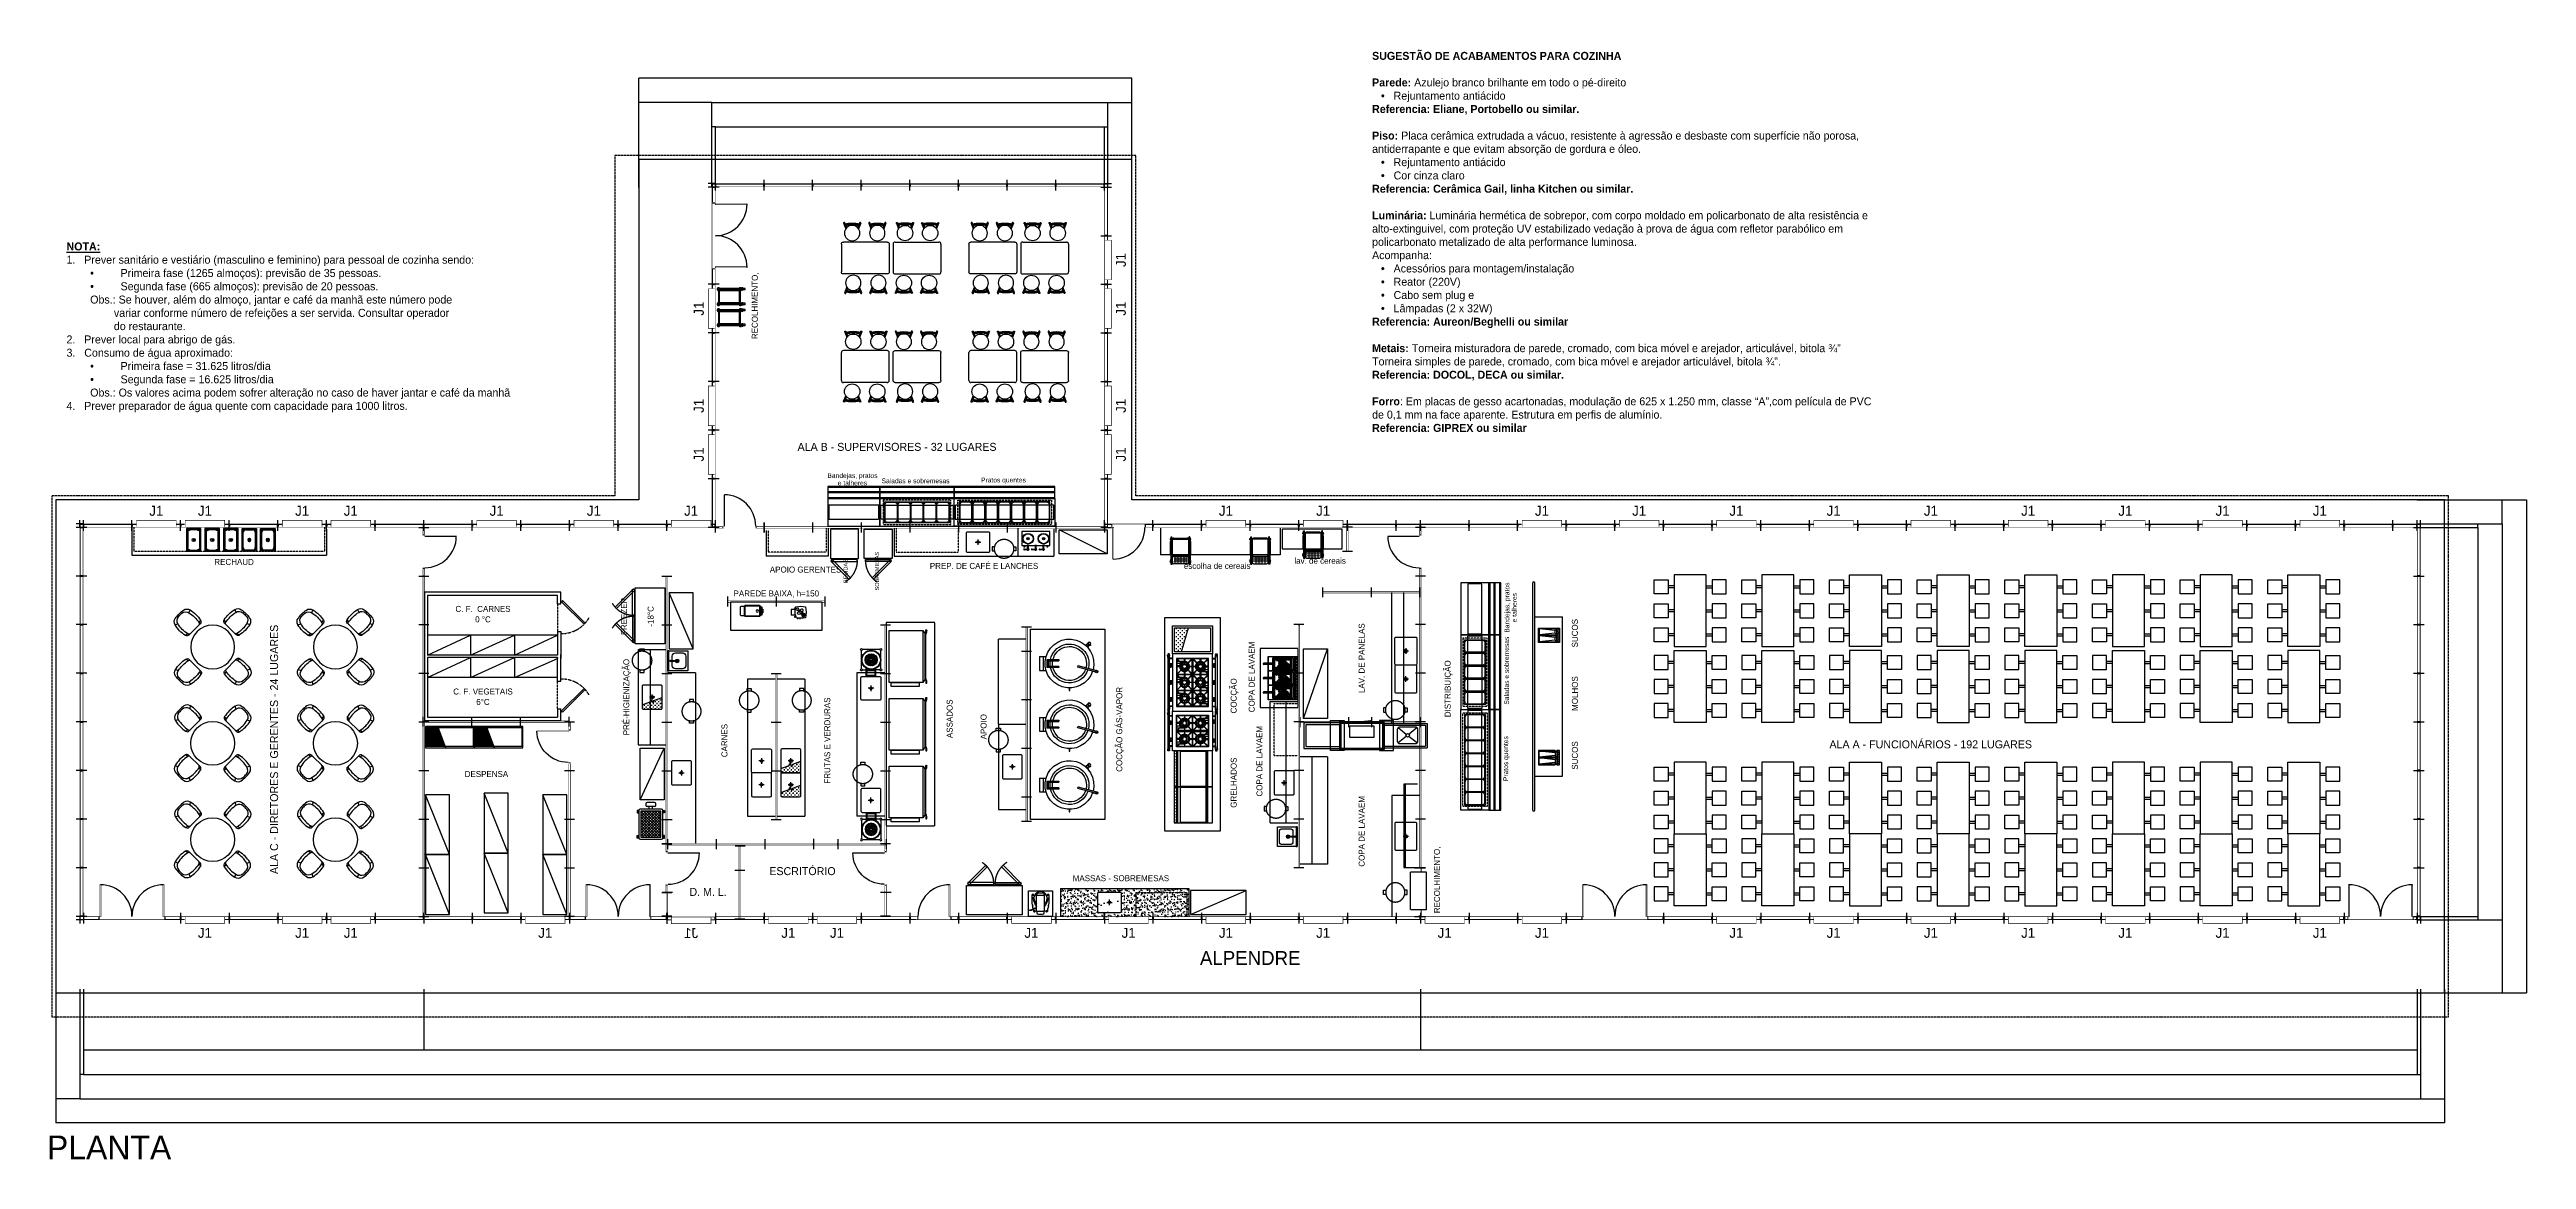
# Model space of a CAD drawing. Header units: millimetres. Extents: x -18806 to 201070, y -25046 to 92854.
# Drawn here: x 138916 to 201070, y 65003 to 92854 of the extents above; entities that cross this region are included whole.
import ezdxf
from ezdxf.enums import TextEntityAlignment as Align

# ---------------------------------------------------------------- set-up
doc = ezdxf.new("R2010")
doc.units = ezdxf.units.MM
doc.header["$LTSCALE"] = 50
for name, pattern in [('DASHDOT', [1, 0.5, -0.25, 0, -0.25]), ('DASHED', [0.75, 0.5, -0.25]), ('HIDDEN', [0.375, 0.25, -0.125]), ('HIDDEN2', [0.1875, 0.125, -0.0625])]:
    doc.linetypes.add(name, pattern=pattern)
for name, color, linetype in [('9-LAYOUT', 8, 'Continuous'), ('CFRIG', 4, 'Continuous'), ('DET', 8, 'Continuous'), ('HD1', 1, 'Continuous'), ('LAYA', 8, 'Continuous'), ('LAYC', 4, 'Continuous'), ('LAYF', 4, 'Continuous'), ('LAYH', 7, 'Continuous'), ('P1', 1, 'Continuous'), ('SOB', 8, 'HIDDEN2'), ('TEXTO_LEGENDA', 7, 'Continuous')]:
    doc.layers.add(name, color=color, linetype=linetype)
doc.layers.add('EQUIP', color=8, linetype='Continuous', lineweight=20)
doc.styles.add('1', font='stylu.ttf', dxfattribs={"width": 0.75, "height": 0.35})
doc.styles.add('2', font='stylu.ttf', dxfattribs={"height": 0.35})
doc.styles.add('3', font='stylu.ttf', dxfattribs={"height": 0.6})
doc.styles.add('HP', font='ARIAL.TTF', dxfattribs={"height": 0.15})
doc.styles.add('L1', font='txt', dxfattribs={"height": 0.18})
doc.dimstyles.new('1', dxfattribs={"dimtxt": 0.2, "dimasz": 0.1, "dimexe": 0.1, "dimexo": 0.9, "dimgap": 0.1, "dimtad": 1, "dimzin": 0, "dimdsep": 46, "dimtxsty": '1', "dimsah": 1, "dimcen": -0.1, "dimclrt": 1, "dimadec": 0, "dimazin": 0, "dimtfac": 1, "dimtmove": 0, "dimatfit": 1, "dimfxl": 0, "dimtolj": 1, "dimtzin": 0, "dimarcsym": 0})
pattern_1 = [(37.5, (165894.41, 71449.325), (-4, 122.3533), [0, -96.52, 0, -107.95, 0, -103.1875]), (7.5, (165894.41, 71449.32), (112.381, 179.206), [0, -52.07, 0, -86.995, 0, -33.3375]), (327.5, (165816.3, 71449.32), (197.748, 0.359), [0, -31.75, 0, -114.3, 0, -149.225]), (317.5, (165816.3, 71449.32), (190.889, 55.732), [0, -15.875, 0, -74.93, 0, -85.725])]

# ---------------------------------------------------------------- blocks, each defined once
blk = doc.blocks.new('_OBLIQUE')
at = {"color": 0, "linetype": 'ByBlock'}
blk.add_line((-0.5, -0.5), (0.5, 0.5), dxfattribs=at)
blk = doc.blocks.new('*D158')
at = {"color": 0, "lineweight": -2}
for p, q in [((139765, 69272), (139765, 67138)), ((198325, 69272), (198325, 67138)), ((139765, 67138), (198325, 67138))]:
    blk.add_line(p, q, dxfattribs=at)
at = {"layer": 'Defpoints', "color": 0}
for p in [(139765, 69273), (198325, 69273), (198325, 67138)]:
    blk.add_point(p, dxfattribs=at)
at = {"color": 0, "lineweight": -2, "xscale": 0.1, "yscale": 0.1, "zscale": 0.1, "rotation": 180}
blk.add_blockref('_OBLIQUE', (139765, 67138), dxfattribs=at)
at = {"color": 0, "lineweight": -2, "xscale": 0.1, "yscale": 0.1, "zscale": 0.1}
blk.add_blockref('_OBLIQUE', (198325, 67138), dxfattribs=at)
at = {"color": 7, "insert": (169045, 67138), "char_height": 0.35, "attachment_point": 5, "style": '1'}
blk.add_mtext('\\A1;58560.00', dxfattribs=at)
blk = doc.blocks.new('*D159')
at = {"color": 0, "lineweight": -2}
for p, q in [((139675, 69272), (139675, 66528)), ((198415, 69272), (198415, 66528)), ((139675, 66528), (198415, 66528))]:
    blk.add_line(p, q, dxfattribs=at)
at = {"layer": 'Defpoints', "color": 0}
for p in [(139675, 69273), (198415, 69273), (198415, 66528)]:
    blk.add_point(p, dxfattribs=at)
at = {"color": 0, "lineweight": -2, "xscale": 0.1, "yscale": 0.1, "zscale": 0.1, "rotation": 180}
blk.add_blockref('_OBLIQUE', (139675, 66528), dxfattribs=at)
at = {"color": 0, "lineweight": -2, "xscale": 0.1, "yscale": 0.1, "zscale": 0.1}
blk.add_blockref('_OBLIQUE', (198415, 66528), dxfattribs=at)
at = {"color": 7, "insert": (169045, 66528), "char_height": 0.35, "attachment_point": 5, "style": '1'}
blk.add_mtext('\\A1;58740.00', dxfattribs=at)
blk = doc.blocks.new('*D160')
at = {"color": 0, "lineweight": -2}
for p, q in [((198326, 80863), (199850, 80863)), ((199850, 80863), (199850, 71103)), ((198326, 71103), (199850, 71103))]:
    blk.add_line(p, q, dxfattribs=at)
at = {"layer": 'Defpoints', "color": 0}
for p in [(198325, 80863), (198325, 71103), (199850, 71103)]:
    blk.add_point(p, dxfattribs=at)
at = {"color": 0, "lineweight": -2, "xscale": 0.1, "yscale": 0.1, "zscale": 0.1}
for p, rotation in [((199850, 80863), 90), ((199850, 71103), 270)]:
    blk.add_blockref('_OBLIQUE', p, dxfattribs=dict(at, rotation=rotation))
at = {"color": 7, "insert": (199850, 75983), "char_height": 0.35, "attachment_point": 5, "rotation": 90, "style": '1'}
blk.add_mtext('\\A1;9760.00', dxfattribs=at)
blk = doc.blocks.new('*D161')
at = {"color": 0, "lineweight": -2}
for p, q in [((198326, 80953), (200460, 80953)), ((200460, 80953), (200460, 71013)), ((198326, 71013), (200460, 71013))]:
    blk.add_line(p, q, dxfattribs=at)
at = {"layer": 'Defpoints', "color": 0}
for p in [(198325, 80953), (198325, 71013), (200460, 71013)]:
    blk.add_point(p, dxfattribs=at)
at = {"color": 0, "lineweight": -2, "xscale": 0.1, "yscale": 0.1, "zscale": 0.1}
for p, rotation in [((200460, 80953), 90), ((200460, 71013), 270)]:
    blk.add_blockref('_OBLIQUE', p, dxfattribs=dict(at, rotation=rotation))
at = {"color": 7, "insert": (200460, 75983), "char_height": 0.35, "attachment_point": 5, "rotation": 90, "style": '1'}
blk.add_mtext('\\A1;9940.00', dxfattribs=at)
blk = doc.blocks.new('C1')
at = {"color": 24}
for p, q in [((0, 0), (0.18, 0)), ((0, 0), (0, -0.18)), ((0.09, 0), (0.09, -0.18)), ((0, -0.09), (0.18, -0.09))]:
    blk.add_line(p, q, dxfattribs=at)
at = {"color": 170, "const_width": 0.026}
blk.add_lwpolyline([(0, -0.077), (0.077, -0.077), (0.077, 0)], dxfattribs=at)
at = {"style": 'L1', "flags": 3}
blk.add_attdef('BLOCO', (-0.018, 0.09), '', height=0.18, dxfattribs=at)
blk = doc.blocks.new('*D162')
at = {"color": 0, "lineweight": -2}
for p, q in [((139675, 69272), (139675, 67138)), ((139765, 69272), (139765, 67138)), ((139765, 67138), (139675, 67138))]:
    blk.add_line(p, q, dxfattribs=at)
at = {"layer": 'Defpoints', "color": 0}
for p in [(139675, 69273), (139765, 69273), (139675, 67138)]:
    blk.add_point(p, dxfattribs=at)
at = {"color": 0, "lineweight": -2, "xscale": 0.1, "yscale": 0.1, "zscale": 0.1, "rotation": 180}
blk.add_blockref('_OBLIQUE', (139675, 67138), dxfattribs=at)
at = {"color": 0, "lineweight": -2, "xscale": 0.1, "yscale": 0.1, "zscale": 0.1}
blk.add_blockref('_OBLIQUE', (139765, 67138), dxfattribs=at)
at = {"color": 7, "insert": (139720, 67138), "char_height": 0.35, "attachment_point": 5, "style": '1'}
blk.add_mtext('\\A1;9', dxfattribs=at)
blk = doc.blocks.new('*D163')
at = {"color": 0, "lineweight": -2}
for p, q in [((198325, 69272), (198325, 67138)), ((198415, 69272), (198415, 67138)), ((198325, 67138), (198415, 67138))]:
    blk.add_line(p, q, dxfattribs=at)
at = {"layer": 'Defpoints', "color": 0}
for p in [(198325, 69273), (198415, 69273), (198415, 67138)]:
    blk.add_point(p, dxfattribs=at)
at = {"color": 0, "lineweight": -2, "xscale": 0.1, "yscale": 0.1, "zscale": 0.1, "rotation": 180}
blk.add_blockref('_OBLIQUE', (198325, 67138), dxfattribs=at)
at = {"color": 0, "lineweight": -2, "xscale": 0.1, "yscale": 0.1, "zscale": 0.1}
blk.add_blockref('_OBLIQUE', (198415, 67138), dxfattribs=at)
at = {"color": 7, "insert": (198370, 67138), "char_height": 0.35, "attachment_point": 5, "style": '1'}
blk.add_mtext('\\A1;9', dxfattribs=at)
blk = doc.blocks.new('*D164')
at = {"color": 0, "lineweight": -2}
for p, q in [((198326, 80953), (199850, 80953)), ((198326, 80863), (199850, 80863)), ((199850, 80863), (199850, 80953))]:
    blk.add_line(p, q, dxfattribs=at)
at = {"layer": 'Defpoints', "color": 0}
for p in [(198325, 80953), (198325, 80863), (199850, 80953)]:
    blk.add_point(p, dxfattribs=at)
at = {"color": 0, "lineweight": -2, "xscale": 0.1, "yscale": 0.1, "zscale": 0.1}
for p, rotation in [((199850, 80953), 90), ((199850, 80863), 270)]:
    blk.add_blockref('_OBLIQUE', p, dxfattribs=dict(at, rotation=rotation))
at = {"color": 7, "insert": (199850, 80908), "char_height": 0.35, "attachment_point": 5, "rotation": 90, "style": '1'}
blk.add_mtext('\\A1;9', dxfattribs=at)
blk = doc.blocks.new('*D165')
at = {"color": 0, "lineweight": -2}
for p, q in [((198326, 71103), (199850, 71103)), ((198326, 71013), (199850, 71013)), ((199850, 71103), (199850, 71013))]:
    blk.add_line(p, q, dxfattribs=at)
at = {"layer": 'Defpoints', "color": 0}
for p in [(198325, 71103), (198325, 71013), (199850, 71013)]:
    blk.add_point(p, dxfattribs=at)
at = {"color": 0, "lineweight": -2, "xscale": 0.1, "yscale": 0.1, "zscale": 0.1}
for p, rotation in [((199850, 71103), 90), ((199850, 71013), 270)]:
    blk.add_blockref('_OBLIQUE', p, dxfattribs=dict(at, rotation=rotation))
at = {"color": 7, "insert": (199850, 71058), "char_height": 0.35, "attachment_point": 5, "rotation": 90, "style": '1'}
blk.add_mtext('\\A1;9', dxfattribs=at)
blk = doc.blocks.new('*D166')
at = {"color": 0, "lineweight": -2}
for p, q in [((139075, 69272), (139075, 66528)), ((139675, 69272), (139675, 66528)), ((139675, 66528), (139075, 66528))]:
    blk.add_line(p, q, dxfattribs=at)
at = {"layer": 'Defpoints', "color": 0}
for p in [(139075, 69273), (139675, 69273), (139075, 66528)]:
    blk.add_point(p, dxfattribs=at)
at = {"color": 0, "lineweight": -2, "xscale": 0.1, "yscale": 0.1, "zscale": 0.1, "rotation": 180}
blk.add_blockref('_OBLIQUE', (139075, 66528), dxfattribs=at)
at = {"color": 0, "lineweight": -2, "xscale": 0.1, "yscale": 0.1, "zscale": 0.1}
blk.add_blockref('_OBLIQUE', (139675, 66528), dxfattribs=at)
at = {"color": 7, "insert": (139375, 66528), "char_height": 0.35, "attachment_point": 5, "style": '1'}
blk.add_mtext('\\A1;600.00', dxfattribs=at)
blk = doc.blocks.new('*D167')
at = {"color": 0, "lineweight": -2}
for p, q in [((198415, 69272), (198415, 66528)), ((199015, 69272), (199015, 66528)), ((198415, 66528), (199015, 66528))]:
    blk.add_line(p, q, dxfattribs=at)
at = {"layer": 'Defpoints', "color": 0}
for p in [(198415, 69273), (199015, 69273), (199015, 66528)]:
    blk.add_point(p, dxfattribs=at)
at = {"color": 0, "lineweight": -2, "xscale": 0.1, "yscale": 0.1, "zscale": 0.1, "rotation": 180}
blk.add_blockref('_OBLIQUE', (198415, 66528), dxfattribs=at)
at = {"color": 0, "lineweight": -2, "xscale": 0.1, "yscale": 0.1, "zscale": 0.1}
blk.add_blockref('_OBLIQUE', (199015, 66528), dxfattribs=at)
at = {"color": 7, "insert": (198715, 66528), "char_height": 0.35, "attachment_point": 5, "style": '1'}
blk.add_mtext('\\A1;600.00', dxfattribs=at)
blk = doc.blocks.new('*D168')
at = {"color": 0, "lineweight": -2}
for p, q in [((198326, 81553), (200460, 81553)), ((200460, 80953), (200460, 81553)), ((198326, 80953), (200460, 80953))]:
    blk.add_line(p, q, dxfattribs=at)
at = {"layer": 'Defpoints', "color": 0}
for p in [(198325, 81553), (200460, 81553), (198325, 80953)]:
    blk.add_point(p, dxfattribs=at)
at = {"color": 0, "lineweight": -2, "xscale": 0.1, "yscale": 0.1, "zscale": 0.1}
for p, rotation in [((200460, 81553), 90), ((200460, 80953), 270)]:
    blk.add_blockref('_OBLIQUE', p, dxfattribs=dict(at, rotation=rotation))
at = {"color": 7, "insert": (200460, 81253), "char_height": 0.35, "attachment_point": 5, "rotation": 90, "style": '1'}
blk.add_mtext('\\A1;600.00', dxfattribs=at)
blk = doc.blocks.new('*D169')
at = {"color": 0, "lineweight": -2}
for p, q in [((198326, 71013), (200460, 71013)), ((200460, 71013), (200460, 69183)), ((198326, 69183), (200460, 69183))]:
    blk.add_line(p, q, dxfattribs=at)
at = {"layer": 'Defpoints', "color": 0}
for p in [(198325, 71013), (198325, 69183), (200460, 69183)]:
    blk.add_point(p, dxfattribs=at)
at = {"color": 0, "lineweight": -2, "xscale": 0.1, "yscale": 0.1, "zscale": 0.1}
for p, rotation in [((200460, 71013), 90), ((200460, 69183), 270)]:
    blk.add_blockref('_OBLIQUE', p, dxfattribs=dict(at, rotation=rotation))
at = {"color": 7, "insert": (200460, 70098), "char_height": 0.35, "attachment_point": 5, "rotation": 90, "style": '1'}
blk.add_mtext('\\A1;1830.00', dxfattribs=at)
blk = doc.blocks.new('*D170')
at = {"color": 0, "lineweight": -2}
for p, q in [((198326, 81553), (201070, 81553)), ((201070, 81553), (201070, 69183)), ((198326, 69183), (201070, 69183))]:
    blk.add_line(p, q, dxfattribs=at)
at = {"layer": 'Defpoints', "color": 0}
for p in [(198325, 81553), (198325, 69183), (201070, 69183)]:
    blk.add_point(p, dxfattribs=at)
at = {"color": 0, "lineweight": -2, "xscale": 0.1, "yscale": 0.1, "zscale": 0.1}
for p, rotation in [((201070, 81553), 90), ((201070, 69183), 270)]:
    blk.add_blockref('_OBLIQUE', p, dxfattribs=dict(at, rotation=rotation))
at = {"color": 7, "insert": (201070, 75368), "char_height": 0.35, "attachment_point": 5, "rotation": 90, "style": '1'}
blk.add_mtext('\\A1;12370.00', dxfattribs=at)
blk = doc.blocks.new('*D171')
at = {"color": 0, "lineweight": -2}
for p, q in [((139075, 69272), (139075, 65918)), ((199015, 69272), (199015, 65918)), ((199015, 65918), (139075, 65918))]:
    blk.add_line(p, q, dxfattribs=at)
at = {"layer": 'Defpoints', "color": 0}
for p in [(139075, 69273), (199015, 69273), (139075, 65918)]:
    blk.add_point(p, dxfattribs=at)
at = {"color": 0, "lineweight": -2, "xscale": 0.1, "yscale": 0.1, "zscale": 0.1, "rotation": 180}
blk.add_blockref('_OBLIQUE', (139075, 65918), dxfattribs=at)
at = {"color": 0, "lineweight": -2, "xscale": 0.1, "yscale": 0.1, "zscale": 0.1}
blk.add_blockref('_OBLIQUE', (199015, 65918), dxfattribs=at)
at = {"color": 7, "insert": (169045, 65918), "char_height": 0.35, "attachment_point": 5, "style": '1'}
blk.add_mtext('\\A1;59940.00', dxfattribs=at)
blk = doc.blocks.new('j1')
at = {"color": 24}
for p, q in [((0, 0.09), (0, -0.18)), ((1.22, 0.09), (1.22, -0.18))]:
    blk.add_line(p, q, dxfattribs=at)
at = {"color": 24, "const_width": 0.014}
blk.add_lwpolyline([(0, -0.007), (1.22, -0.007)], dxfattribs=at)
at = {"color": 170, "const_width": 0.026}
for points in [[(0.013, -0.016), (0.013, -0.077), (0.105, -0.077)], [(1.115, -0.077), (1.207, -0.077), (1.207, -0.016)]]:
    blk.add_lwpolyline(points, dxfattribs=at)
at = {"color": 7, "const_width": 0.014}
blk.add_lwpolyline([(0.113, -0.016), (0.113, -0.177), (1.107, -0.177), (1.107, -0.016)], dxfattribs=at)
at = {"color": 7, "style": '2'}
blk.add_text('J1', height=0.25, dxfattribs=at).set_placement((0.61, -0.415), align=Align.MIDDLE)
at = {"style": 'L1', "flags": 3}
blk.add_attdef('BLOCO', (0, 0.199), '', height=0.18, dxfattribs=at)
blk = doc.blocks.new('*D172')
at = {"color": 0, "lineweight": -2}
for p, q in [((173315, 69272), (173315, 67748)), ((198325, 69272), (198325, 67748)), ((198325, 67748), (173315, 67748))]:
    blk.add_line(p, q, dxfattribs=at)
at = {"layer": 'Defpoints', "color": 0}
for p in [(173315, 69273), (198325, 69273), (173315, 67748)]:
    blk.add_point(p, dxfattribs=at)
at = {"color": 0, "lineweight": -2, "xscale": 0.2, "yscale": 0.2, "zscale": 0.2, "rotation": 180}
blk.add_blockref('_OBLIQUE', (173315, 67748), dxfattribs=at)
at = {"color": 0, "lineweight": -2, "xscale": 0.2, "yscale": 0.2, "zscale": 0.2}
blk.add_blockref('_OBLIQUE', (198325, 67748), dxfattribs=at)
at = {"color": 7, "insert": (185820, 67748), "char_height": 0.35, "attachment_point": 5, "style": '1'}
blk.add_mtext('\\A1;25010.00', dxfattribs=at)
blk = doc.blocks.new('*D173')
at = {"color": 0, "lineweight": -2}
for p, q in [((148305, 69272), (148305, 67748)), ((173315, 69272), (173315, 67748)), ((173315, 67748), (148305, 67748))]:
    blk.add_line(p, q, dxfattribs=at)
at = {"layer": 'Defpoints', "color": 0}
for p in [(148305, 69273), (173315, 69273), (148305, 67748)]:
    blk.add_point(p, dxfattribs=at)
at = {"color": 0, "lineweight": -2, "xscale": 0.2, "yscale": 0.2, "zscale": 0.2, "rotation": 180}
blk.add_blockref('_OBLIQUE', (148305, 67748), dxfattribs=at)
at = {"color": 0, "lineweight": -2, "xscale": 0.2, "yscale": 0.2, "zscale": 0.2}
blk.add_blockref('_OBLIQUE', (173315, 67748), dxfattribs=at)
at = {"color": 7, "insert": (160810, 67748), "char_height": 0.35, "attachment_point": 5, "style": '1'}
blk.add_mtext('\\A1;25010.00', dxfattribs=at)
blk = doc.blocks.new('f1')
at = {"color": 24}
for p, q in [((0, 0.09), (0, -0.18)), ((1.22, 0.09), (1.22, -0.18))]:
    blk.add_line(p, q, dxfattribs=at)
at = {"color": 24, "const_width": 0.014}
blk.add_lwpolyline([(0, -0.007), (1.22, -0.007)], dxfattribs=at)
at = {"color": 170, "const_width": 0.026}
blk.add_lwpolyline([(0.013, -0.016), (0.013, -0.077), (1.207, -0.077), (1.207, -0.016)], dxfattribs=at)
at = {"style": 'L1', "flags": 3}
blk.add_attdef('BLOCO', (0, 0.224), '', height=0.18, dxfattribs=at)
blk = doc.blocks.new('*D174')
at = {"color": 0, "lineweight": -2}
for p, q in [((153705, 89394), (153705, 92138)), ((166075, 92138), (153705, 92138)), ((166075, 89394), (166075, 92138))]:
    blk.add_line(p, q, dxfattribs=at)
at = {"layer": 'Defpoints', "color": 0}
for p in [(153705, 92138), (153705, 89393), (166075, 89393)]:
    blk.add_point(p, dxfattribs=at)
at = {"color": 0, "lineweight": -2, "xscale": 0.1, "yscale": 0.1, "zscale": 0.1, "rotation": 180}
blk.add_blockref('_OBLIQUE', (153705, 92138), dxfattribs=at)
at = {"color": 0, "lineweight": -2, "xscale": 0.1, "yscale": 0.1, "zscale": 0.1}
blk.add_blockref('_OBLIQUE', (166075, 92138), dxfattribs=at)
at = {"color": 7, "insert": (159890, 92138), "char_height": 0.35, "attachment_point": 5, "style": '1'}
blk.add_mtext('\\A1;12370.00', dxfattribs=at)
blk = doc.blocks.new('*D175')
at = {"color": 0, "lineweight": -2}
for p, q in [((155535, 89394), (155535, 91528)), ((155535, 91528), (165475, 91528)), ((165475, 89394), (165475, 91528))]:
    blk.add_line(p, q, dxfattribs=at)
at = {"layer": 'Defpoints', "color": 0}
for p in [(165475, 91528), (155535, 89393), (165475, 89393)]:
    blk.add_point(p, dxfattribs=at)
at = {"color": 0, "lineweight": -2, "xscale": 0.1, "yscale": 0.1, "zscale": 0.1, "rotation": 180}
blk.add_blockref('_OBLIQUE', (155535, 91528), dxfattribs=at)
at = {"color": 0, "lineweight": -2, "xscale": 0.1, "yscale": 0.1, "zscale": 0.1}
blk.add_blockref('_OBLIQUE', (165475, 91528), dxfattribs=at)
at = {"color": 7, "insert": (160505, 91528), "char_height": 0.35, "attachment_point": 5, "style": '1'}
blk.add_mtext('\\A1;9940.00', dxfattribs=at)
blk = doc.blocks.new('*D176')
at = {"color": 0, "lineweight": -2}
for p, q in [((155625, 89394), (155625, 90918)), ((155625, 90918), (165385, 90918)), ((165385, 89394), (165385, 90918))]:
    blk.add_line(p, q, dxfattribs=at)
at = {"layer": 'Defpoints', "color": 0}
for p in [(165385, 90918), (155625, 89393), (165385, 89393)]:
    blk.add_point(p, dxfattribs=at)
at = {"color": 0, "lineweight": -2, "xscale": 0.1, "yscale": 0.1, "zscale": 0.1, "rotation": 180}
blk.add_blockref('_OBLIQUE', (155625, 90918), dxfattribs=at)
at = {"color": 0, "lineweight": -2, "xscale": 0.1, "yscale": 0.1, "zscale": 0.1}
blk.add_blockref('_OBLIQUE', (165385, 90918), dxfattribs=at)
at = {"color": 7, "insert": (160505, 90918), "char_height": 0.35, "attachment_point": 5, "style": '1'}
blk.add_mtext('\\A1;9760.00', dxfattribs=at)
blk = doc.blocks.new('*D177')
at = {"color": 0, "lineweight": -2}
for p, q in [((155535, 89394), (155535, 90918)), ((155625, 90918), (155535, 90918)), ((155625, 89394), (155625, 90918))]:
    blk.add_line(p, q, dxfattribs=at)
at = {"layer": 'Defpoints', "color": 0}
for p in [(155535, 90918), (155535, 89393), (155625, 89393)]:
    blk.add_point(p, dxfattribs=at)
at = {"color": 0, "lineweight": -2, "xscale": 0.1, "yscale": 0.1, "zscale": 0.1, "rotation": 180}
blk.add_blockref('_OBLIQUE', (155535, 90918), dxfattribs=at)
at = {"color": 0, "lineweight": -2, "xscale": 0.1, "yscale": 0.1, "zscale": 0.1}
blk.add_blockref('_OBLIQUE', (155625, 90918), dxfattribs=at)
at = {"color": 7, "insert": (155580, 90918), "char_height": 0.35, "attachment_point": 5, "style": '1'}
blk.add_mtext('\\A1;9', dxfattribs=at)
blk = doc.blocks.new('*D178')
at = {"color": 0, "lineweight": -2}
for p, q in [((153705, 89394), (153705, 91528)), ((155535, 91528), (153705, 91528)), ((155535, 89394), (155535, 91528))]:
    blk.add_line(p, q, dxfattribs=at)
at = {"layer": 'Defpoints', "color": 0}
for p in [(153705, 91528), (153705, 89393), (155535, 89393)]:
    blk.add_point(p, dxfattribs=at)
at = {"color": 0, "lineweight": -2, "xscale": 0.1, "yscale": 0.1, "zscale": 0.1, "rotation": 180}
blk.add_blockref('_OBLIQUE', (153705, 91528), dxfattribs=at)
at = {"color": 0, "lineweight": -2, "xscale": 0.1, "yscale": 0.1, "zscale": 0.1}
blk.add_blockref('_OBLIQUE', (155535, 91528), dxfattribs=at)
at = {"color": 7, "insert": (154620, 91528), "char_height": 0.35, "attachment_point": 5, "style": '1'}
blk.add_mtext('\\A1;1830.00', dxfattribs=at)
blk = doc.blocks.new('*D179')
at = {"color": 0, "lineweight": -2}
for p, q in [((165475, 89394), (165475, 91528)), ((165475, 91528), (166075, 91528)), ((166075, 89394), (166075, 91528))]:
    blk.add_line(p, q, dxfattribs=at)
at = {"layer": 'Defpoints', "color": 0}
for p in [(166075, 91528), (165475, 89393), (166075, 89393)]:
    blk.add_point(p, dxfattribs=at)
at = {"color": 0, "lineweight": -2, "xscale": 0.1, "yscale": 0.1, "zscale": 0.1, "rotation": 180}
blk.add_blockref('_OBLIQUE', (165475, 91528), dxfattribs=at)
at = {"color": 0, "lineweight": -2, "xscale": 0.1, "yscale": 0.1, "zscale": 0.1}
blk.add_blockref('_OBLIQUE', (166075, 91528), dxfattribs=at)
at = {"color": 7, "insert": (165775, 91528), "char_height": 0.35, "attachment_point": 5, "style": '1'}
blk.add_mtext('\\A1;600.00', dxfattribs=at)
blk = doc.blocks.new('*D180')
at = {"color": 0, "lineweight": -2}
for p, q in [((165385, 89394), (165385, 90918)), ((165385, 90918), (165475, 90918)), ((165475, 89394), (165475, 90918))]:
    blk.add_line(p, q, dxfattribs=at)
at = {"layer": 'Defpoints', "color": 0}
for p in [(165475, 90918), (165385, 89393), (165475, 89393)]:
    blk.add_point(p, dxfattribs=at)
at = {"color": 0, "lineweight": -2, "xscale": 0.1, "yscale": 0.1, "zscale": 0.1, "rotation": 180}
blk.add_blockref('_OBLIQUE', (165385, 90918), dxfattribs=at)
at = {"color": 0, "lineweight": -2, "xscale": 0.1, "yscale": 0.1, "zscale": 0.1}
blk.add_blockref('_OBLIQUE', (165475, 90918), dxfattribs=at)
at = {"color": 7, "insert": (165430, 90918), "char_height": 0.35, "attachment_point": 5, "style": '1'}
blk.add_mtext('\\A1;9', dxfattribs=at)
blk = doc.blocks.new('*D181')
at = {"layer": 'Defpoints', "color": 0}
for p in [(166175, 81653), (199115, 81858), (199115, 81653)]:
    blk.add_point(p, dxfattribs=at)
at = {"color": 7, "insert": (182645, 81858), "char_height": 0.35, "attachment_point": 5, "style": '1'}
blk.add_mtext('\\A1;32940.00', dxfattribs=at)
blk = doc.blocks.new('_None')
blk = doc.blocks.new('*D182')
at = {"layer": 'Defpoints', "color": 0}
for p in [(166075, 90093), (166856, 90093), (166075, 81553)]:
    blk.add_point(p, dxfattribs=at)
at = {"color": 7, "insert": (166855, 85823), "char_height": 0.35, "attachment_point": 5, "rotation": 90, "style": '1'}
blk.add_mtext('\\A1;8540.00', dxfattribs=at)
blk = doc.blocks.new('dp1e')
at = {"color": 24}
for p, q in [((0, 0.09), (0, -0.18)), ((1.83, 0.09), (1.83, -0.18))]:
    blk.add_line(p, q, dxfattribs=at)
at = {"color": 7, "const_width": 0.014}
for points in [[(0.136, 0.793), (0.136, 0), (0.108, 0), (0.108, 0.793)], [(1.694, 0.793), (1.694, 0), (1.722, 0), (1.722, 0.793)], [(0.101, -0.007), (0.08, -0.007), (0.08, -0.083), (0.101, -0.083)], [(1.729, -0.007), (1.75, -0.007), (1.75, -0.083), (1.729, -0.083)]]:
    blk.add_lwpolyline(points, close=True, dxfattribs=at)
at = {"color": 24, "const_width": 0.014}
for points in [[(0.071, -0.007), (0, -0.007)], [(1.759, -0.007), (1.83, -0.007)]]:
    blk.add_lwpolyline(points, dxfattribs=at)
at = {"color": 170, "const_width": 0.026}
for points in [[(0.071, -0.077), (0.013, -0.077), (0.013, -0.016)], [(1.759, -0.077), (1.817, -0.077), (1.817, -0.016)]]:
    blk.add_lwpolyline(points, dxfattribs=at)
at = {"color": 7, "const_width": 0.014}
blk.add_lwpolyline([(0.101, -0.083), (1.729, -0.083)], dxfattribs=at)
at = {"color": 7}
for centre, start, end in [((0.122, 0), 0, 90), ((1.708, 0), 90, 180)]:
    blk.add_arc(centre, 0.793, start, end, dxfattribs=at)
at = {"style": 'L1', "flags": 3}
blk.add_attdef('BLOCO', (0, 0.915), '', height=0.18, dxfattribs=at)
blk = doc.blocks.new('f2')
at = {"color": 24}
for p, q in [((0, 0.09), (0, -0.18)), ((0.61, 0.09), (0.61, -0.18))]:
    blk.add_line(p, q, dxfattribs=at)
at = {"color": 24, "const_width": 0.014}
blk.add_lwpolyline([(0, -0.007), (0.61, -0.007)], dxfattribs=at)
at = {"color": 170, "const_width": 0.026}
blk.add_lwpolyline([(0.013, -0.016), (0.013, -0.077), (0.597, -0.077), (0.597, -0.016)], dxfattribs=at)
at = {"style": 'L1', "flags": 3}
blk.add_attdef('BLOCO', (-0.019, 0.194), '', height=0.18, dxfattribs=at)
blk = doc.blocks.new('dp1')
at = {"color": 24}
for p, q in [((0, 0.09), (0, -0.18)), ((2.44, 0.09), (2.44, -0.18))]:
    blk.add_line(p, q, dxfattribs=at)
at = {"color": 7, "const_width": 0.014}
for points in [[(0.441, 0.793), (0.441, 0), (0.413, 0), (0.413, 0.793)], [(1.999, 0.793), (1.999, 0), (2.027, 0), (2.027, 0.793)], [(0.406, -0.007), (0.385, -0.007), (0.385, -0.083), (0.406, -0.083)], [(2.034, -0.007), (2.055, -0.007), (2.055, -0.083), (2.034, -0.083)]]:
    blk.add_lwpolyline(points, close=True, dxfattribs=at)
at = {"color": 24, "const_width": 0.014}
for points in [[(0.376, -0.007), (0, -0.007)], [(2.064, -0.007), (2.44, -0.007)]]:
    blk.add_lwpolyline(points, dxfattribs=at)
at = {"color": 170, "const_width": 0.026}
for points in [[(0.376, -0.077), (0.013, -0.077), (0.013, -0.016)], [(2.064, -0.077), (2.427, -0.077), (2.427, -0.016)]]:
    blk.add_lwpolyline(points, dxfattribs=at)
at = {"color": 7, "const_width": 0.014}
blk.add_lwpolyline([(0.406, -0.083), (2.034, -0.083)], dxfattribs=at)
at = {"color": 7}
for centre, start, end in [((0.427, 0), 0, 90), ((2.013, 0), 90, 180)]:
    blk.add_arc(centre, 0.793, start, end, dxfattribs=at)
at = {"style": 'L1', "flags": 3}
blk.add_attdef('BLOCO', (0, 0.915), '', height=0.18, dxfattribs=at)
blk = doc.blocks.new('j1a')
at = {"color": 24}
for p, q in [((0, 0.09), (0, -0.18)), ((1.22, 0.09), (1.22, -0.18))]:
    blk.add_line(p, q, dxfattribs=at)
at = {"color": 24, "const_width": 0.014}
blk.add_lwpolyline([(0, -0.007), (1.22, -0.007)], dxfattribs=at)
at = {"color": 170, "const_width": 0.026}
for points in [[(0.013, -0.016), (0.013, -0.077), (0.105, -0.077)], [(1.115, -0.077), (1.207, -0.077), (1.207, -0.016)]]:
    blk.add_lwpolyline(points, dxfattribs=at)
at = {"color": 7, "const_width": 0.014}
blk.add_lwpolyline([(0.113, -0.016), (0.113, -0.177), (1.107, -0.177), (1.107, -0.016)], dxfattribs=at)
at = {"color": 7, "style": '2'}
blk.add_text('J1', height=0.25, rotation=180, dxfattribs=at).set_placement((0.61, -0.415), align=Align.MIDDLE)
at = {"style": 'L1', "flags": 3}
blk.add_attdef('BLOCO', (0, 0.199), '', height=0.18, dxfattribs=at)
blk = doc.blocks.new('*D183')
at = {"color": 0, "lineweight": -2}
for p, q in [((139765, 69272), (139765, 67748)), ((148305, 69272), (148305, 67748)), ((148305, 67748), (139765, 67748))]:
    blk.add_line(p, q, dxfattribs=at)
at = {"layer": 'Defpoints', "color": 0}
for p in [(139765, 69273), (148305, 69273), (139765, 67748)]:
    blk.add_point(p, dxfattribs=at)
at = {"color": 0, "lineweight": -2, "xscale": 0.2, "yscale": 0.2, "zscale": 0.2, "rotation": 180}
blk.add_blockref('_OBLIQUE', (139765, 67748), dxfattribs=at)
at = {"color": 0, "lineweight": -2, "xscale": 0.2, "yscale": 0.2, "zscale": 0.2}
blk.add_blockref('_OBLIQUE', (148305, 67748), dxfattribs=at)
at = {"color": 7, "insert": (144035, 67748), "char_height": 0.35, "attachment_point": 5, "style": '1'}
blk.add_mtext('\\A1;8540.00', dxfattribs=at)
blk = doc.blocks.new('if11')
at = {"color": 24}
for p, q in [((0, -0.125), (0, 0.125)), ((1.22, -0.125), (1.22, 0.125))]:
    blk.add_line(p, q, dxfattribs=at)
at = {"color": 3, "const_width": 0.014}
blk.add_lwpolyline([(1.22, 0.018), (0, 0.018)], dxfattribs=at)
at = {"color": 24, "const_width": 0.014}
blk.add_lwpolyline([(0.007, 0.008), (0.007, -0.018), (1.213, -0.018), (1.213, 0.011)], dxfattribs=at)
at = {"style": 'L1', "flags": 3}
blk.add_attdef('BLOCO', (0, 0.305), '', height=0.18, dxfattribs=at)
blk = doc.blocks.new('dp11')
at = {"color": 24}
for p, q in [((0, 0.09), (0, -0.18)), ((2.44, 0.09), (2.44, -0.18))]:
    blk.add_line(p, q, dxfattribs=at)
at = {"color": 7, "const_width": 0.014}
for points in [[(0.441, 0.793), (0.441, 0), (0.413, 0), (0.413, 0.793)], [(1.999, 0.793), (1.999, 0), (2.027, 0), (2.027, 0.793)], [(0.406, -0.007), (0.385, -0.007), (0.385, -0.083), (0.406, -0.083)], [(2.034, -0.007), (2.055, -0.007), (2.055, -0.083), (2.034, -0.083)]]:
    blk.add_lwpolyline(points, close=True, dxfattribs=at)
at = {"color": 3, "const_width": 0.014}
for points in [[(0.376, -0.007), (0, -0.007)], [(2.064, -0.007), (2.44, -0.007)]]:
    blk.add_lwpolyline(points, dxfattribs=at)
at = {"color": 170, "const_width": 0.026}
for points in [[(0.376, -0.077), (0.013, -0.077), (0.013, -0.016)], [(2.064, -0.077), (2.427, -0.077), (2.427, -0.016)]]:
    blk.add_lwpolyline(points, dxfattribs=at)
at = {"color": 7, "const_width": 0.014}
blk.add_lwpolyline([(0.406, -0.083), (2.034, -0.083)], dxfattribs=at)
at = {"color": 7}
for centre, start, end in [((0.427, 0), 0, 90), ((2.013, 0), 90, 180)]:
    blk.add_arc(centre, 0.793, start, end, dxfattribs=at)
at = {"style": 'L1', "flags": 3}
blk.add_attdef('BLOCO', (0, 0.915), '', height=0.18, dxfattribs=at)
blk = doc.blocks.new('j11')
at = {"color": 24}
for p, q in [((0, 0.09), (0, -0.18)), ((1.22, 0.09), (1.22, -0.18))]:
    blk.add_line(p, q, dxfattribs=at)
at = {"color": 3, "const_width": 0.014}
blk.add_lwpolyline([(0, -0.007), (1.22, -0.007)], dxfattribs=at)
at = {"color": 170, "const_width": 0.026}
for points in [[(0.013, -0.016), (0.013, -0.077), (0.105, -0.077)], [(1.115, -0.077), (1.207, -0.077), (1.207, -0.016)]]:
    blk.add_lwpolyline(points, dxfattribs=at)
at = {"color": 7, "const_width": 0.014}
blk.add_lwpolyline([(0.113, -0.016), (0.113, -0.177), (1.107, -0.177), (1.107, -0.016)], dxfattribs=at)
at = {"color": 7, "style": '2'}
blk.add_text('J1', height=0.25, dxfattribs=at).set_placement((0.61, -0.415), align=Align.MIDDLE)
at = {"style": 'L1', "flags": 3}
blk.add_attdef('BLOCO', (0, 0.199), '', height=0.18, dxfattribs=at)
blk = doc.blocks.new('ip1e1')
at = {"color": 24}
for p, q in [((0, -0.125), (0, 0.125)), ((1.22, -0.125), (1.22, 0.125))]:
    blk.add_line(p, q, dxfattribs=at)
at = {"color": 220, "const_width": 0.014}
blk.add_lwpolyline([(0.233, 0.818), (0.233, 0.032), (0.217, 0.032), (0.217, 0.818)], close=True, dxfattribs=at)
at = {"color": 3, "const_width": 0.014}
for points in [[(0, 0.018), (0.174, 0.018)], [(1.046, 0.018), (1.22, 0.018)]]:
    blk.add_lwpolyline(points, dxfattribs=at)
at = {"color": 24, "const_width": 0.014}
for points in [[(0.174, -0.018), (0.007, -0.018), (0.007, 0.008)], [(1.213, 0.011), (1.213, -0.018)], [(1.213, -0.018), (1.046, -0.018)]]:
    blk.add_lwpolyline(points, dxfattribs=at)
at = {"color": 7, "const_width": 0.014}
for points in [[(0.203, 0.018), (0.203, -0.018), (0.182, -0.018), (0.182, 0.018)], [(1.017, 0.018), (1.017, -0.018), (1.038, -0.018), (1.038, 0.018)]]:
    blk.add_lwpolyline(points, close=True, dxfattribs=at)
at = {"color": 220}
blk.add_arc((0.225, 0.032), 0.786, 0, 90, dxfattribs=at)
at = {"style": 'L1', "flags": 3}
blk.add_attdef('BLOCO', (0, 0.915), '', height=0.18, dxfattribs=at)
blk = doc.blocks.new('ip1d1')
at = {"color": 24}
for p, q in [((0, -0.125), (0, 0.125)), ((1.22, -0.125), (1.22, 0.125))]:
    blk.add_line(p, q, dxfattribs=at)
at = {"color": 40, "const_width": 0.014}
blk.add_lwpolyline([(0.987, 0.818), (0.987, 0.032), (1.003, 0.032), (1.003, 0.818)], close=True, dxfattribs=at)
at = {"color": 3, "const_width": 0.014}
for points in [[(0.174, 0.018), (0.007, 0.018), (0.007, -0.018)], [(1.22, 0.018), (1.046, 0.018)]]:
    blk.add_lwpolyline(points, dxfattribs=at)
at = {"color": 7, "const_width": 0.014}
for points in [[(0.203, 0.018), (0.203, -0.018), (0.182, -0.018), (0.182, 0.018)], [(1.017, 0.018), (1.017, -0.018), (1.038, -0.018), (1.038, 0.018)]]:
    blk.add_lwpolyline(points, close=True, dxfattribs=at)
at = {"color": 24, "const_width": 0.014}
for points in [[(1.046, -0.018), (1.213, -0.018), (1.213, 0.012)], [(0.007, -0.018), (0.174, -0.018)]]:
    blk.add_lwpolyline(points, dxfattribs=at)
at = {"color": 40}
blk.add_arc((0.995, 0.032), 0.786, 90, 180, dxfattribs=at)
at = {"style": 'L1', "flags": 3}
blk.add_attdef('BLOCO', (0, 0.915), '', height=0.18, dxfattribs=at)
blk = doc.blocks.new('f11')
at = {"color": 24}
for p, q in [((0, 0.09), (0, -0.18)), ((1.22, 0.09), (1.22, -0.18))]:
    blk.add_line(p, q, dxfattribs=at)
at = {"color": 3, "const_width": 0.014}
blk.add_lwpolyline([(0, -0.007), (1.22, -0.007)], dxfattribs=at)
at = {"color": 170, "const_width": 0.026}
blk.add_lwpolyline([(0.013, -0.016), (0.013, -0.077), (1.207, -0.077), (1.207, -0.016)], dxfattribs=at)
at = {"style": 'L1', "flags": 3}
blk.add_attdef('BLOCO', (0, 0.224), '', height=0.18, dxfattribs=at)
blk = doc.blocks.new('j1a1')
at = {"color": 24}
for p, q in [((0, 0.09), (0, -0.18)), ((1.22, 0.09), (1.22, -0.18))]:
    blk.add_line(p, q, dxfattribs=at)
at = {"color": 3, "const_width": 0.014}
blk.add_lwpolyline([(0, -0.007), (1.22, -0.007)], dxfattribs=at)
at = {"color": 170, "const_width": 0.026}
for points in [[(0.013, -0.016), (0.013, -0.077), (0.105, -0.077)], [(1.115, -0.077), (1.207, -0.077), (1.207, -0.016)]]:
    blk.add_lwpolyline(points, dxfattribs=at)
at = {"color": 7, "const_width": 0.014}
blk.add_lwpolyline([(0.113, -0.016), (0.113, -0.177), (1.107, -0.177), (1.107, -0.016)], dxfattribs=at)
at = {"color": 7, "style": '2'}
blk.add_text('J1', height=0.25, rotation=180, dxfattribs=at).set_placement((0.61, -0.415), align=Align.MIDDLE)
at = {"style": 'L1', "flags": 3}
blk.add_attdef('BLOCO', (0, 0.199), '', height=0.18, dxfattribs=at)
blk = doc.blocks.new('f21')
at = {"color": 24}
for p, q in [((0, 0.09), (0, -0.18)), ((0.61, 0.09), (0.61, -0.18))]:
    blk.add_line(p, q, dxfattribs=at)
at = {"color": 3, "const_width": 0.014}
blk.add_lwpolyline([(0, -0.007), (0.61, -0.007)], dxfattribs=at)
at = {"color": 170, "const_width": 0.026}
blk.add_lwpolyline([(0.013, -0.016), (0.013, -0.077), (0.597, -0.077), (0.597, -0.016)], dxfattribs=at)
at = {"style": 'L1', "flags": 3}
blk.add_attdef('BLOCO', (-0.019, 0.194), '', height=0.18, dxfattribs=at)
blk = doc.blocks.new('p1d1')
at = {"color": 24}
for p, q in [((0, 0.09), (0, -0.18)), ((1.22, 0.09), (1.22, -0.18))]:
    blk.add_line(p, q, dxfattribs=at)
at = {"color": 40, "const_width": 0.014}
blk.add_lwpolyline([(0.982, 0.793), (0.982, 0), (1.01, 0), (1.01, 0.793)], close=True, dxfattribs=at)
at = {"color": 3, "const_width": 0.014}
for points in [[(0, -0.007), (0.173, -0.007)], [(1.047, -0.007), (1.22, -0.007)]]:
    blk.add_lwpolyline(points, dxfattribs=at)
at = {"color": 170, "const_width": 0.026}
for points in [[(0.013, -0.016), (0.013, -0.077), (0.173, -0.077)], [(1.047, -0.077), (1.207, -0.077), (1.207, -0.016)]]:
    blk.add_lwpolyline(points, dxfattribs=at)
at = {"color": 7, "const_width": 0.014}
for points in [[(0.203, -0.007), (0.182, -0.007), (0.182, -0.083), (0.203, -0.083)], [(1.017, -0.007), (1.038, -0.007), (1.038, -0.083), (1.017, -0.083)]]:
    blk.add_lwpolyline(points, close=True, dxfattribs=at)
blk.add_lwpolyline([(0.203, -0.083), (1.017, -0.083)], dxfattribs=at)
at = {"color": 40}
blk.add_arc((0.996, 0), 0.793, 90, 180, dxfattribs=at)
at = {"style": 'L1', "flags": 3}
blk.add_attdef('BLOCO', (0, 0.915), '', height=0.18, dxfattribs=at)
blk = doc.blocks.new('71')
at = {"layer": 'LAYA', "linetype": 'Continuous'}
for p, q in [((-0.07, -0.35), (0.07, -0.35)), ((0, -0.42), (0, -0.28))]:
    blk.add_line(p, q, dxfattribs=at)
at = {"layer": 'LAYA'}
blk.add_circle((0, -0.35), 0.04, dxfattribs=at)
at = {"layer": 'LAYC'}
blk.add_lwpolyline([(-0.32, -0.625), (0.32, -0.625, 0.414214), (0.35, -0.595), (0.35, -0.105, 0.414214), (0.32, -0.075), (-0.32, -0.075, 0.414214), (-0.35, -0.105), (-0.35, -0.595, 0.414214)], format="xyb", close=True, dxfattribs=at)
blk = doc.blocks.new('ESTRPL3')
at = {"layer": 'LAYA'}
for p, q in [((0.025, -0.061), (0.325, -0.061)), ((0.025, -0.093), (0.337, -0.093)), ((0.025, -0.125), (0.349, -0.125)), ((0.025, -0.156), (0.361, -0.156)), ((0.025, -0.188), (0.373, -0.188)), ((0.025, -0.22), (0.385, -0.22)), ((0.025, -0.252), (0.397, -0.252)), ((0.025, -0.283), (0.409, -0.283)), ((0.025, -0.315), (0.421, -0.315)), ((0.025, -0.347), (0.433, -0.347)), ((0.025, -0.379), (0.445, -0.379)), ((0.025, -0.41), (0.457, -0.41)), ((0.025, -0.442), (0.468, -0.442)), ((0.025, -0.474), (0.48, -0.474)), ((0.509, -0.537), (0.308, -0.002))]:
    blk.add_line(p, q, dxfattribs=at)
for points in [[(0.025, -0.061), (0.025, -0.029), (1.195, -0.029), (1.195, -0.506), (0.025, -0.506), (0.025, -0.474)], [(0.025, -0.125), (0.025, -0.093)], [(0.025, -0.188), (0.025, -0.156)], [(0.025, -0.252), (0.025, -0.22)], [(0.025, -0.315), (0.025, -0.283)], [(0.025, -0.379), (0.025, -0.347)], [(0.025, -0.442), (0.025, -0.41)]]:
    blk.add_lwpolyline(points, dxfattribs=at)
at = {"layer": 'LAYC'}
blk.add_lwpolyline([(0, -0.535), (1.22, -0.535), (1.22, 0), (0, 0)], close=True, dxfattribs=at)
blk = doc.blocks.new('Car80li')
at = {"layer": 'SOB'}
for points in [[(-0.225, 0.053), (-0.296, 0.053), (-0.296, -0.053), (-0.225, -0.053)], [(0.225, 0.053), (0.296, 0.053), (0.296, -0.053), (0.225, -0.053)]]:
    blk.add_lwpolyline(points, dxfattribs=at)
blk.add_circle((0, 0), 0.241, dxfattribs=at)
blk = doc.blocks.new('CAGLS300')
at = {"layer": 'LAYA'}
for p, q in [((-0.101, 0.566), (0.101, 0.566)), ((-0.101, 0.566), (-0.101, 0.265)), ((-0.101, 0.265), (-0.071, 0.265)), ((-0.071, 0.566), (-0.071, 0.265)), ((-0.071, 0.535), (0.071, 0.535)), ((0.071, 0.265), (0.071, 0.566)), ((0.071, 0.265), (0.101, 0.265)), ((0.101, 0.265), (0.101, 0.566)), ((0.612, 0.012), (0.673, 0.012)), ((0.673, 0.012), (0.673, -0.012)), ((-0.51, -0.461), (-0.47, -0.42)), ((-0.499, -0.496), (-0.499, -0.496)), ((-0.479, -0.528), (-0.478, -0.528)), ((-0.468, -0.538), (-0.478, -0.528)), ((-0.473, -0.418), (-0.431, -0.459)), ((-0.472, -0.415), (-0.461, -0.403)), ((-0.472, -0.418), (-0.423, -0.468)), ((-0.47, -0.42), (-0.47, -0.42)), ((-0.456, -0.526), (-0.468, -0.538)), ((-0.467, -0.515), (-0.465, -0.517)), ((-0.46, -0.521), (-0.466, -0.516)), ((-0.466, -0.516), (-0.456, -0.526)), ((-0.463, -0.508), (-0.423, -0.468)), ((-0.431, -0.459), (-0.427, -0.463)), ((-0.423, -0.468), (-0.42, -0.47)), ((-0.418, -0.47), (-0.406, -0.458)), ((-0.406, -0.456), (-0.406, -0.456)), ((0.181, -0.683), (0.056, -0.219)), ((0.061, -0.212), (0.083, -0.205)), ((0.215, -0.674), (0.091, -0.209)), ((0.195, -0.597), (0.215, -0.67)), ((0.673, -0.012), (0.612, -0.012))]:
    blk.add_line(p, q, dxfattribs=at)
for radius in [0.0373, 0.028]:
    blk.add_circle((-0.499, -0.496), radius, dxfattribs=at)
for centre, radius, start, end in [((0, 0), 0.488, 101.92531, 284.7297), ((0, 0), 0.426, 103.67753, 284.69069), ((0, -0.113), 0.601, 89.99932, 96.74139), ((0, -0.098), 0.525, 89.99898, 97.72201), ((0, -0.113), 0.601, 83.25861, 90.00067), ((0, -0.098), 0.525, 82.27799, 90.00101), ((0, 0), 0.488, 288.96619, 78.07469), ((0, 0), 0.426, 289.53969, 76.32247), ((-0.471, -0.417), 0.00186, 138.36646, 225), ((-0.419, -0.469), 0.00186, 225, 315), ((0.062, -0.218), 0.00622, 106.1233, 195), ((0.085, -0.211), 0.00622, 15, 106.1233), ((0.199, -0.68), 0.0311, 141.8699, 70.9442), ((0.198, -0.678), 0.018, 196.97493, 16.97493)]:
    blk.add_arc(centre, radius, start, end, dxfattribs=at)
at = {"layer": 'LAYC'}
for p, q in [((-0.174, 0.754), (0.174, 0.754)), ((-0.174, 0.754), (-0.174, 0.587)), ((-0.174, 0.661), (0.174, 0.661)), ((0.174, 0.754), (0.174, 0.585))]:
    blk.add_line(p, q, dxfattribs=at)
blk.add_arc((0, 0), 0.612, 288.15995, 284.78458, dxfattribs=at)
blk = doc.blocks.new('Fg_440')
at = {"layer": 'LAYA'}
for p, q in [((0.096, 1.12), (0.05, 1.12)), ((0.11, 0.871), (0.11, 0.71)), ((0.11, 0.69), (0.11, 0.529)), ((0.115, 1), (0.115, 1.08)), ((0.115, 0.705), (0.216, 0.705)), ((0.216, 0.695), (0.115, 0.695)), ((0.237, 0.756), (0.119, 0.874)), ((0.119, 0.526), (0.237, 0.644)), ((0.125, 1), (0.125, 1.08)), ((0.126, 0.881), (0.244, 0.763)), ((0.244, 0.637), (0.126, 0.519)), ((0.29, 0.89), (0.129, 0.89)), ((0.25, 1.067), (0.25, 1.064)), ((0.253, 1.067), (0.25, 1.067)), ((0.25, 1.064), (0.277, 1.064)), ((0.255, 1.036), (0.25, 1.033)), ((0.25, 1.016), (0.277, 1.016)), ((0.25, 1.013), (0.25, 1.016)), ((0.253, 1.013), (0.25, 1.013)), ((0.251, 1.011), (0.251, 1.01)), ((0.252, 1.067), (0.252, 1.08)), ((0.252, 1.046), (0.252, 1.064)), ((0.252, 1.016), (0.252, 1.029)), ((0.252, 1), (0.252, 1.008)), ((0.253, 1.067), (0.259, 1.067)), ((0.253, 1.029), (0.257, 1.033)), ((0.253, 1.013), (0.259, 1.013)), ((0.259, 1.008), (0.253, 1.008)), ((0.27, 1.047), (0.255, 1.036)), ((0.257, 1.033), (0.272, 1.044)), ((0.257, 1.01), (0.257, 1.011)), ((0.259, 1.067), (0.268, 1.067)), ((0.259, 1.013), (0.268, 1.013)), ((0.274, 1.008), (0.259, 1.008)), ((0.259, 1.008), (0.268, 1.008)), ((0.274, 1.067), (0.268, 1.067)), ((0.274, 1.013), (0.268, 1.013)), ((0.268, 1.008), (0.274, 1.008)), ((0.27, 1.047), (0.274, 1.051)), ((0.27, 1.01), (0.27, 1.011)), ((0.272, 1.044), (0.277, 1.047)), ((0.274, 1.067), (0.277, 1.067)), ((0.274, 1.013), (0.277, 1.013)), ((0.275, 1.067), (0.275, 1.08)), ((0.275, 1.051), (0.275, 1.064)), ((0.275, 1.016), (0.275, 1.034)), ((0.275, 1), (0.275, 1.008)), ((0.276, 1.011), (0.276, 1.01)), ((0.277, 1.067), (0.277, 1.064)), ((0.277, 1.013), (0.277, 1.016)), ((0.288, 0.825), (0.288, 0.89)), ((0.288, 0.759), (0.288, 0.795)), ((0.295, 0.784), (0.295, 0.885)), ((0.305, 0.885), (0.305, 0.784)), ((0.309, 1.067), (0.306, 1.067)), ((0.306, 1.067), (0.306, 1.064)), ((0.306, 1.064), (0.334, 1.064)), ((0.311, 1.036), (0.306, 1.033)), ((0.306, 1.013), (0.306, 1.016)), ((0.306, 1.016), (0.334, 1.016)), ((0.309, 1.013), (0.306, 1.013)), ((0.307, 1.011), (0.307, 1.01)), ((0.309, 1.067), (0.309, 1.08)), ((0.309, 1.067), (0.316, 1.067)), ((0.309, 1.046), (0.309, 1.064)), ((0.309, 1.029), (0.314, 1.033)), ((0.309, 1.016), (0.309, 1.029)), ((0.309, 1.013), (0.316, 1.013)), ((0.316, 1.008), (0.309, 1.008)), ((0.309, 1), (0.309, 1.008)), ((0.471, 0.89), (0.31, 0.89)), ((0.326, 1.047), (0.311, 1.036)), ((0.312, 0.825), (0.312, 0.89)), ((0.312, 0.759), (0.312, 0.795)), ((0.314, 1.033), (0.329, 1.044)), ((0.314, 1.01), (0.314, 1.011)), ((0.316, 1.067), (0.324, 1.067)), ((0.316, 1.013), (0.324, 1.013)), ((0.316, 1.008), (0.324, 1.008)), ((0.331, 1.008), (0.316, 1.008)), ((0.331, 1.067), (0.324, 1.067)), ((0.331, 1.013), (0.324, 1.013)), ((0.324, 1.008), (0.331, 1.008)), ((0.326, 1.047), (0.331, 1.051)), ((0.326, 1.01), (0.326, 1.011)), ((0.329, 1.044), (0.334, 1.047)), ((0.331, 1.067), (0.331, 1.08)), ((0.331, 1.067), (0.334, 1.067)), ((0.331, 1.051), (0.331, 1.064)), ((0.331, 1.016), (0.331, 1.034)), ((0.331, 1.013), (0.334, 1.013)), ((0.331, 1), (0.331, 1.008)), ((0.333, 1.011), (0.333, 1.01)), ((0.334, 1.067), (0.334, 1.064)), ((0.334, 1.013), (0.334, 1.016)), ((0.356, 0.763), (0.474, 0.881)), ((0.474, 0.519), (0.356, 0.637)), ((0.481, 0.874), (0.363, 0.756)), ((0.363, 0.644), (0.481, 0.526)), ((0.375, 0.81), (0.375, 0.89)), ((0.384, 0.705), (0.485, 0.705)), ((0.485, 0.695), (0.384, 0.695)), ((0.425, 0.832), (0.425, 0.89)), ((0.425, 0.705), (0.425, 0.818)), ((0.49, 0.71), (0.49, 0.871)), ((0.49, 0.529), (0.49, 0.69)), ((0.51, 0.871), (0.51, 0.71)), ((0.51, 0.69), (0.51, 0.529)), ((0.515, 0.705), (0.616, 0.705)), ((0.616, 0.695), (0.515, 0.695)), ((0.637, 0.756), (0.519, 0.874)), ((0.519, 0.526), (0.637, 0.644)), ((0.526, 0.881), (0.644, 0.763)), ((0.644, 0.637), (0.526, 0.519)), ((0.69, 0.89), (0.529, 0.89)), ((0.678, 1.067), (0.678, 1.064)), ((0.681, 1.067), (0.678, 1.067)), ((0.678, 1.064), (0.705, 1.064)), ((0.683, 1.036), (0.678, 1.033)), ((0.678, 1.016), (0.705, 1.016)), ((0.678, 1.013), (0.678, 1.016)), ((0.681, 1.013), (0.678, 1.013)), ((0.679, 1.011), (0.679, 1.01)), ((0.68, 1.067), (0.68, 1.08)), ((0.68, 1.046), (0.68, 1.064)), ((0.68, 1.016), (0.68, 1.029)), ((0.68, 1), (0.68, 1.008)), ((0.681, 1.067), (0.687, 1.067)), ((0.681, 1.029), (0.686, 1.033)), ((0.681, 1.013), (0.687, 1.013)), ((0.687, 1.008), (0.681, 1.008)), ((0.698, 1.047), (0.683, 1.036)), ((0.685, 1.01), (0.685, 1.011)), ((0.686, 1.033), (0.701, 1.044)), ((0.687, 1.067), (0.696, 1.067)), ((0.687, 1.013), (0.696, 1.013)), ((0.702, 1.008), (0.687, 1.008)), ((0.687, 1.008), (0.696, 1.008)), ((0.688, 0.825), (0.688, 0.89)), ((0.688, 0.759), (0.688, 0.795)), ((0.695, 0.784), (0.695, 0.885)), ((0.702, 1.067), (0.696, 1.067)), ((0.702, 1.013), (0.696, 1.013)), ((0.696, 1.008), (0.702, 1.008)), ((0.698, 1.047), (0.702, 1.051)), ((0.698, 1.01), (0.698, 1.011)), ((0.701, 1.044), (0.705, 1.047)), ((0.702, 1.067), (0.705, 1.067)), ((0.702, 1.013), (0.705, 1.013)), ((0.703, 1.067), (0.703, 1.08)), ((0.703, 1.051), (0.703, 1.064)), ((0.703, 1.016), (0.703, 1.034)), ((0.703, 1), (0.703, 1.008)), ((0.704, 1.011), (0.704, 1.01)), ((0.705, 1.067), (0.705, 1.064)), ((0.705, 1.013), (0.705, 1.016)), ((0.705, 0.885), (0.705, 0.784)), ((0.871, 0.89), (0.71, 0.89)), ((0.712, 0.825), (0.712, 0.89)), ((0.712, 0.759), (0.712, 0.795)), ((0.738, 1.067), (0.735, 1.067)), ((0.735, 1.067), (0.735, 1.064)), ((0.735, 1.064), (0.762, 1.064)), ((0.739, 1.036), (0.735, 1.033)), ((0.735, 1.013), (0.735, 1.016)), ((0.735, 1.016), (0.762, 1.016)), ((0.738, 1.013), (0.735, 1.013)), ((0.736, 1.011), (0.736, 1.01)), ((0.737, 1.067), (0.737, 1.08)), ((0.737, 1.046), (0.737, 1.064)), ((0.737, 1.016), (0.737, 1.029)), ((0.737, 1), (0.737, 1.008)), ((0.738, 1.067), (0.744, 1.067)), ((0.738, 1.029), (0.742, 1.033)), ((0.738, 1.013), (0.744, 1.013)), ((0.744, 1.008), (0.738, 1.008)), ((0.754, 1.047), (0.739, 1.036)), ((0.742, 1.033), (0.757, 1.044)), ((0.742, 1.01), (0.742, 1.011)), ((0.744, 1.067), (0.753, 1.067)), ((0.744, 1.013), (0.753, 1.013)), ((0.744, 1.008), (0.753, 1.008)), ((0.759, 1.008), (0.744, 1.008)), ((0.759, 1.067), (0.753, 1.067)), ((0.759, 1.013), (0.753, 1.013)), ((0.753, 1.008), (0.759, 1.008)), ((0.754, 1.047), (0.759, 1.051)), ((0.755, 1.01), (0.755, 1.011)), ((0.756, 0.763), (0.874, 0.881)), ((0.874, 0.519), (0.756, 0.637)), ((0.757, 1.044), (0.762, 1.047)), ((0.759, 1.067), (0.762, 1.067)), ((0.759, 1.013), (0.762, 1.013)), ((0.76, 1.067), (0.76, 1.08)), ((0.76, 1.051), (0.76, 1.064)), ((0.76, 1.016), (0.76, 1.034)), ((0.76, 1), (0.76, 1.008)), ((0.761, 1.011), (0.761, 1.01)), ((0.762, 1.067), (0.762, 1.064)), ((0.762, 1.013), (0.762, 1.016)), ((0.881, 0.874), (0.763, 0.756)), ((0.763, 0.644), (0.881, 0.526)), ((0.775, 0.81), (0.775, 0.89)), ((0.784, 0.705), (0.885, 0.705)), ((0.885, 0.695), (0.784, 0.695)), ((0.825, 0.832), (0.825, 0.89)), ((0.825, 0.705), (0.825, 0.818)), ((0.875, 1), (0.875, 1.08)), ((0.881, 1.08), (0.95, 1.08)), ((0.885, 1), (0.885, 1.08)), ((0.89, 0.71), (0.89, 0.871)), ((0.89, 0.529), (0.89, 0.69)), ((0.904, 1.12), (0.95, 1.12)), ((0.11, 0.471), (0.11, 0.31)), ((0.11, 0.29), (0.11, 0.129)), ((0.115, 0.305), (0.216, 0.305)), ((0.216, 0.295), (0.115, 0.295)), ((0.115, 0), (0.115, -0.08)), ((0.237, 0.356), (0.119, 0.474)), ((0.119, 0.126), (0.237, 0.244)), ((0.125, 0), (0.125, -0.08)), ((0.126, 0.481), (0.244, 0.363)), ((0.244, 0.237), (0.126, 0.119)), ((0.129, 0.51), (0.29, 0.51)), ((0.29, 0.49), (0.129, 0.49)), ((0.129, 0.11), (0.29, 0.11)), ((0.175, 0.295), (0.175, 0.182)), ((0.175, 0.168), (0.175, 0.11)), ((0.221, 0), (0.221, -0.008)), ((0.225, 0.19), (0.225, 0.11)), ((0.243, 0), (0.243, -0.008)), ((0.277, 0), (0.277, -0.008)), ((0.288, 0.241), (0.288, 0.205)), ((0.288, 0.175), (0.288, 0.11)), ((0.295, 0.515), (0.295, 0.616)), ((0.295, 0.384), (0.295, 0.485)), ((0.295, 0.115), (0.295, 0.216)), ((0.3, 0), (0.3, -0.008)), ((0.305, 0.616), (0.305, 0.515)), ((0.305, 0.485), (0.305, 0.384)), ((0.305, 0.216), (0.305, 0.115)), ((0.31, 0.51), (0.471, 0.51)), ((0.471, 0.49), (0.31, 0.49)), ((0.31, 0.11), (0.471, 0.11)), ((0.312, 0.241), (0.312, 0.205)), ((0.312, 0.175), (0.312, 0.11)), ((0.356, 0.363), (0.474, 0.481)), ((0.474, 0.119), (0.356, 0.237)), ((0.481, 0.474), (0.363, 0.356)), ((0.363, 0.244), (0.481, 0.126)), ((0.384, 0.305), (0.485, 0.305)), ((0.485, 0.295), (0.384, 0.295)), ((0.49, 0.31), (0.49, 0.471)), ((0.49, 0.129), (0.49, 0.29)), ((0.51, 0.471), (0.51, 0.31)), ((0.51, 0.29), (0.51, 0.129)), ((0.515, 0.305), (0.616, 0.305)), ((0.616, 0.295), (0.515, 0.295)), ((0.637, 0.356), (0.519, 0.474)), ((0.519, 0.126), (0.637, 0.244)), ((0.526, 0.481), (0.644, 0.363)), ((0.644, 0.237), (0.526, 0.119)), ((0.529, 0.51), (0.69, 0.51)), ((0.69, 0.49), (0.529, 0.49)), ((0.529, 0.11), (0.69, 0.11)), ((0.575, 0.295), (0.575, 0.182)), ((0.575, 0.168), (0.575, 0.11)), ((0.625, 0.19), (0.625, 0.11)), ((0.688, 0.241), (0.688, 0.205)), ((0.688, 0.175), (0.688, 0.11)), ((0.695, 0.515), (0.695, 0.616)), ((0.695, 0.384), (0.695, 0.485)), ((0.695, 0.115), (0.695, 0.216)), ((0.7, 0), (0.7, -0.008)), ((0.705, 0.616), (0.705, 0.515)), ((0.705, 0.485), (0.705, 0.384)), ((0.705, 0.216), (0.705, 0.115)), ((0.71, 0.51), (0.871, 0.51)), ((0.871, 0.49), (0.71, 0.49)), ((0.71, 0.11), (0.871, 0.11)), ((0.712, 0.241), (0.712, 0.205)), ((0.712, 0.175), (0.712, 0.11)), ((0.722, 0), (0.722, -0.008)), ((0.756, 0.363), (0.874, 0.481)), ((0.874, 0.119), (0.756, 0.237)), ((0.757, 0), (0.757, -0.008)), ((0.881, 0.474), (0.763, 0.356)), ((0.763, 0.244), (0.881, 0.126)), ((0.779, 0), (0.779, -0.008)), ((0.784, 0.305), (0.885, 0.305)), ((0.885, 0.295), (0.784, 0.295)), ((0.875, 0), (0.875, -0.08)), ((0.885, 0), (0.885, -0.08)), ((0.89, 0.31), (0.89, 0.471)), ((0.89, 0.129), (0.89, 0.29)), ((0.096, -0.12), (0.05, -0.12)), ((0.218, -0.013), (0.218, -0.016)), ((0.222, -0.013), (0.218, -0.013)), ((0.218, -0.016), (0.246, -0.016)), ((0.218, -0.064), (0.246, -0.064)), ((0.218, -0.067), (0.218, -0.064)), ((0.222, -0.067), (0.218, -0.067)), ((0.223, -0.036), (0.219, -0.033)), ((0.22, -0.011), (0.22, -0.01)), ((0.221, -0.016), (0.221, -0.029)), ((0.221, -0.046), (0.221, -0.064)), ((0.221, -0.067), (0.221, -0.08)), ((0.228, -0.008), (0.222, -0.008)), ((0.222, -0.013), (0.228, -0.013)), ((0.222, -0.029), (0.226, -0.033)), ((0.222, -0.067), (0.228, -0.067)), ((0.238, -0.047), (0.223, -0.036)), ((0.226, -0.01), (0.226, -0.011)), ((0.226, -0.033), (0.241, -0.044)), ((0.228, -0.008), (0.237, -0.008)), ((0.243, -0.008), (0.228, -0.008)), ((0.228, -0.013), (0.237, -0.013)), ((0.228, -0.067), (0.237, -0.067)), ((0.237, -0.008), (0.243, -0.008)), ((0.243, -0.013), (0.237, -0.013)), ((0.243, -0.067), (0.237, -0.067)), ((0.238, -0.047), (0.243, -0.051)), ((0.239, -0.01), (0.239, -0.011)), ((0.241, -0.044), (0.246, -0.047)), ((0.243, -0.013), (0.246, -0.013)), ((0.243, -0.016), (0.243, -0.034)), ((0.243, -0.051), (0.243, -0.064)), ((0.243, -0.067), (0.246, -0.067)), ((0.243, -0.067), (0.243, -0.08)), ((0.245, -0.011), (0.245, -0.01)), ((0.246, -0.013), (0.246, -0.016)), ((0.246, -0.067), (0.246, -0.064)), ((0.278, -0.013), (0.275, -0.013)), ((0.275, -0.013), (0.275, -0.016)), ((0.275, -0.016), (0.302, -0.016)), ((0.28, -0.036), (0.275, -0.033)), ((0.275, -0.067), (0.275, -0.064)), ((0.275, -0.064), (0.302, -0.064)), ((0.278, -0.067), (0.275, -0.067)), ((0.276, -0.011), (0.276, -0.01)), ((0.277, -0.016), (0.277, -0.029)), ((0.277, -0.046), (0.277, -0.064)), ((0.277, -0.067), (0.277, -0.08)), ((0.284, -0.008), (0.278, -0.008)), ((0.278, -0.013), (0.284, -0.013)), ((0.278, -0.029), (0.283, -0.033)), ((0.278, -0.067), (0.284, -0.067)), ((0.295, -0.047), (0.28, -0.036)), ((0.282, -0.01), (0.282, -0.011)), ((0.283, -0.033), (0.298, -0.044)), ((0.299, -0.008), (0.284, -0.008)), ((0.284, -0.008), (0.293, -0.008)), ((0.284, -0.013), (0.293, -0.013)), ((0.284, -0.067), (0.293, -0.067)), ((0.293, -0.008), (0.299, -0.008)), ((0.299, -0.013), (0.293, -0.013)), ((0.299, -0.067), (0.293, -0.067)), ((0.295, -0.01), (0.295, -0.011)), ((0.295, -0.047), (0.299, -0.051)), ((0.298, -0.044), (0.302, -0.047)), ((0.299, -0.013), (0.302, -0.013)), ((0.299, -0.067), (0.302, -0.067)), ((0.3, -0.016), (0.3, -0.034)), ((0.3, -0.051), (0.3, -0.064)), ((0.3, -0.067), (0.3, -0.08)), ((0.301, -0.011), (0.301, -0.01)), ((0.302, -0.013), (0.302, -0.016)), ((0.302, -0.067), (0.302, -0.064)), ((0.701, -0.013), (0.697, -0.013)), ((0.697, -0.013), (0.697, -0.016)), ((0.697, -0.016), (0.725, -0.016)), ((0.697, -0.067), (0.697, -0.064)), ((0.697, -0.064), (0.725, -0.064)), ((0.701, -0.067), (0.697, -0.067)), ((0.702, -0.036), (0.698, -0.033)), ((0.699, -0.011), (0.699, -0.01)), ((0.7, -0.016), (0.7, -0.029)), ((0.7, -0.046), (0.7, -0.064)), ((0.7, -0.067), (0.7, -0.08)), ((0.707, -0.008), (0.701, -0.008)), ((0.701, -0.013), (0.707, -0.013)), ((0.701, -0.029), (0.705, -0.033)), ((0.701, -0.067), (0.707, -0.067)), ((0.717, -0.047), (0.702, -0.036)), ((0.705, -0.01), (0.705, -0.011)), ((0.705, -0.033), (0.72, -0.044)), ((0.722, -0.008), (0.707, -0.008)), ((0.707, -0.008), (0.716, -0.008)), ((0.707, -0.013), (0.716, -0.013)), ((0.707, -0.067), (0.716, -0.067)), ((0.716, -0.008), (0.722, -0.008)), ((0.722, -0.013), (0.716, -0.013)), ((0.722, -0.067), (0.716, -0.067)), ((0.717, -0.047), (0.722, -0.051)), ((0.718, -0.01), (0.718, -0.011)), ((0.72, -0.044), (0.725, -0.047)), ((0.722, -0.013), (0.725, -0.013)), ((0.722, -0.016), (0.722, -0.034)), ((0.722, -0.051), (0.722, -0.064)), ((0.722, -0.067), (0.722, -0.08)), ((0.722, -0.067), (0.725, -0.067)), ((0.724, -0.011), (0.724, -0.01)), ((0.725, -0.013), (0.725, -0.016)), ((0.725, -0.067), (0.725, -0.064)), ((0.754, -0.013), (0.754, -0.016)), ((0.757, -0.013), (0.754, -0.013)), ((0.754, -0.016), (0.782, -0.016)), ((0.759, -0.036), (0.754, -0.033)), ((0.754, -0.064), (0.782, -0.064)), ((0.754, -0.067), (0.754, -0.064)), ((0.757, -0.067), (0.754, -0.067)), ((0.755, -0.011), (0.755, -0.01)), ((0.763, -0.008), (0.757, -0.008)), ((0.757, -0.013), (0.763, -0.013)), ((0.757, -0.016), (0.757, -0.029)), ((0.757, -0.029), (0.762, -0.033)), ((0.757, -0.046), (0.757, -0.064)), ((0.757, -0.067), (0.763, -0.067)), ((0.757, -0.067), (0.757, -0.08)), ((0.774, -0.047), (0.759, -0.036)), ((0.761, -0.01), (0.761, -0.011)), ((0.762, -0.033), (0.777, -0.044)), ((0.763, -0.008), (0.772, -0.008)), ((0.778, -0.008), (0.763, -0.008)), ((0.763, -0.013), (0.772, -0.013)), ((0.763, -0.067), (0.772, -0.067)), ((0.772, -0.008), (0.778, -0.008)), ((0.778, -0.013), (0.772, -0.013)), ((0.778, -0.067), (0.772, -0.067)), ((0.774, -0.01), (0.774, -0.011)), ((0.774, -0.047), (0.778, -0.051)), ((0.777, -0.044), (0.781, -0.047)), ((0.778, -0.013), (0.782, -0.013)), ((0.778, -0.067), (0.782, -0.067)), ((0.779, -0.016), (0.779, -0.034)), ((0.779, -0.051), (0.779, -0.064)), ((0.779, -0.067), (0.779, -0.08)), ((0.78, -0.011), (0.78, -0.01)), ((0.782, -0.013), (0.782, -0.016)), ((0.782, -0.067), (0.782, -0.064)), ((0.881, -0.08), (0.95, -0.08)), ((0.904, -0.12), (0.95, -0.12))]:
    blk.add_line(p, q, dxfattribs=at)
for points in [[(0.04, 1.08), (0, 1.08), (0, 1.12), (0.04, 1.12)], [(0.05, 1.12), (0.95, 1.12)], [(0.95, 1.08), (0.05, 1.08)], [(0.96, 1.08), (1, 1.08), (1, 1.12), (0.96, 1.12)], [(0.04, -0.08), (0, -0.08), (0, -0.12), (0.04, -0.12)], [(0.95, -0.08), (0.05, -0.08)], [(0.05, -0.12), (0.95, -0.12)], [(0.96, -0.08), (1, -0.08), (1, -0.12), (0.96, -0.12)]]:
    blk.add_lwpolyline(points, dxfattribs=at)
for points in [[(0.05, 1.075), (0.05, 1.125), (0.04, 1.125), (0.04, 1.075)], [(0.5, 0.5), (0.5, 0.9), (0.1, 0.9), (0.1, 0.5)], [(0.9, 0.5), (0.9, 0.9), (0.5, 0.9), (0.5, 0.5)], [(0.95, 1.075), (0.95, 1.125), (0.96, 1.125), (0.96, 1.075)], [(0.1, 0.5), (0.1, 0.1), (0.5, 0.1), (0.5, 0.5)], [(0.5, 0.5), (0.5, 0.1), (0.9, 0.1), (0.9, 0.5)], [(0.05, -0.075), (0.05, -0.125), (0.04, -0.125), (0.04, -0.075)], [(0.95, -0.075), (0.95, -0.125), (0.96, -0.125), (0.96, -0.075)]]:
    blk.add_lwpolyline(points, close=True, dxfattribs=at)
for centre, radius in [((0.3, 0.7), 0.06), ((0.3, 0.7), 0.05), ((0.263, 1.053), 0.00289), ((0.263, 1.027), 0.00289), ((0.263, 1.053), 0.00089), ((0.263, 1.027), 0.00089), ((0.32, 1.053), 0.00289), ((0.32, 1.027), 0.00289), ((0.32, 1.053), 0.00089), ((0.32, 1.027), 0.00089), ((0.7, 0.7), 0.06), ((0.7, 0.7), 0.05), ((0.692, 1.053), 0.00289), ((0.692, 1.027), 0.00289), ((0.692, 1.053), 0.00089), ((0.692, 1.027), 0.00089), ((0.748, 1.053), 0.00289), ((0.748, 1.027), 0.00289), ((0.748, 1.053), 0.00089), ((0.748, 1.027), 0.00089), ((0.3, 0.3), 0.06), ((0.3, 0.3), 0.05), ((0.7, 0.3), 0.06), ((0.7, 0.3), 0.05), ((0.232, -0.027), 0.00289), ((0.232, -0.053), 0.00289), ((0.232, -0.027), 0.00089), ((0.232, -0.053), 0.00089), ((0.289, -0.027), 0.00289), ((0.289, -0.053), 0.00289), ((0.289, -0.027), 0.00089), ((0.289, -0.053), 0.00089), ((0.711, -0.027), 0.00289), ((0.711, -0.053), 0.00289), ((0.711, -0.027), 0.00089), ((0.711, -0.053), 0.00089), ((0.768, -0.027), 0.00289), ((0.768, -0.053), 0.00289), ((0.768, -0.027), 0.00089), ((0.768, -0.053), 0.00089)]:
    blk.add_circle(centre, radius, dxfattribs=at)
for centre, radius, start, end in [((0.115, 0.871), 0.005, 45, 180), ((0.115, 0.71), 0.005, 180, 270), ((0.115, 0.69), 0.005, 90, 180), ((0.129, 0.885), 0.005, 90, 225), ((0.3, 0.7), 0.125, 137.29244, 177.70756), ((0.3, 0.7), 0.125, 182.29244, 222.70756), ((0.3, 0.7), 0.115, 137.49191, 177.50809), ((0.3, 0.7), 0.115, 182.49191, 222.50809), ((0.3, 0.7), 0.095, 138.01696, 176.98304), ((0.3, 0.7), 0.095, 183.01696, 221.98304), ((0.3, 0.7), 0.125, 92.29244, 132.70756), ((0.216, 0.7), 0.005, 270, 90), ((0.3, 0.7), 0.115, 92.49191, 132.50809), ((0.3, 0.7), 0.095, 93.01696, 131.98304), ((0.3, 0.7), 0.095, 228.01696, 266.98304), ((0.241, 0.759), 0.005, 225, 45), ((0.241, 0.641), 0.005, 315, 135), ((0.251, 1.031), 0.002, 126.98715, 215.80255), ((0.263, 1.04), 0.0172, 215.80255, 218.17174), ((0.252, 1.031), 0.002, 218.17174, 306.98715), ((0.263, 1.04), 0.0129, 102.89577, 257.10423), ((0.253, 1.011), 0.002, 90, 180), ((0.253, 1.01), 0.002, 180, 270), ((0.263, 1.04), 0.00831, 53.16394, 200.81036), ((0.256, 1.035), 0.002, 34.04831, 126.98715), ((0.255, 1.011), 0.002, 0, 90), ((0.255, 1.01), 0.002, 270, 0), ((0.256, 1.034), 0.002, 306.98715, 35.92454), ((0.259, 1.011), 0.002, 90, 180), ((0.259, 1.01), 0.002, 180, 270), ((0.272, 1.045), 0.0172, 214.04831, 215.92454), ((0.263, 1.04), 0.00831, 233.16394, 20.81036), ((0.263, 1.04), 0.0129, 282.89577, 77.10423), ((0.268, 1.011), 0.002, 0, 90), ((0.268, 1.01), 0.002, 270, 0), ((0.271, 1.046), 0.002, 126.98715, 218.48729), ((0.256, 1.034), 0.0172, 36.61212, 38.48729), ((0.271, 1.045), 0.002, 216.61212, 306.98715), ((0.272, 1.011), 0.002, 90, 180), ((0.272, 1.01), 0.002, 180, 270), ((0.275, 1.049), 0.002, 38.17174, 126.98715), ((0.274, 1.011), 0.002, 0, 90), ((0.274, 1.01), 0.002, 270, 0), ((0.263, 1.04), 0.0172, 35.80255, 38.17174), ((0.276, 1.049), 0.002, 306.98715, 35.80255), ((0.29, 0.885), 0.005, 0, 90), ((0.3, 0.784), 0.005, 180, 0), ((0.31, 0.885), 0.005, 90, 180), ((0.3, 0.7), 0.125, 47.29244, 87.70756), ((0.3, 0.7), 0.115, 47.49191, 87.50809), ((0.3, 0.7), 0.095, 48.01696, 86.98304), ((0.3, 0.7), 0.095, 273.01696, 311.98304), ((0.308, 1.031), 0.002, 126.98715, 215.80255), ((0.32, 1.04), 0.0172, 215.80255, 218.17174), ((0.308, 1.031), 0.002, 218.17174, 306.98715), ((0.32, 1.04), 0.0129, 102.89577, 257.10423), ((0.309, 1.011), 0.002, 90, 180), ((0.309, 1.01), 0.002, 180, 270), ((0.312, 1.035), 0.002, 34.04831, 126.98715), ((0.32, 1.04), 0.00831, 53.16394, 200.81036), ((0.312, 1.011), 0.002, 0, 90), ((0.312, 1.01), 0.002, 270, 0), ((0.328, 1.045), 0.0172, 214.04831, 215.92454), ((0.313, 1.034), 0.002, 306.98715, 35.92454), ((0.316, 1.011), 0.002, 90, 180), ((0.316, 1.01), 0.002, 180, 270), ((0.32, 1.04), 0.00831, 233.16394, 20.81036), ((0.32, 1.04), 0.0129, 282.89577, 77.10423), ((0.324, 1.011), 0.002, 0, 90), ((0.324, 1.01), 0.002, 270, 0), ((0.327, 1.046), 0.002, 126.98715, 218.48729), ((0.312, 1.034), 0.0172, 36.61212, 38.48729), ((0.328, 1.045), 0.002, 216.61212, 306.98715), ((0.328, 1.011), 0.002, 90, 180), ((0.328, 1.01), 0.002, 180, 270), ((0.332, 1.049), 0.002, 38.17174, 126.98715), ((0.331, 1.011), 0.002, 0, 90), ((0.331, 1.01), 0.002, 270, 0), ((0.32, 1.04), 0.0172, 35.80255, 38.17174), ((0.332, 1.049), 0.002, 306.98715, 35.80255), ((0.359, 0.759), 0.005, 135, 315), ((0.359, 0.641), 0.005, 45, 225), ((0.37, 0.81), 0.005, 237.42103, 0), ((0.3, 0.7), 0.095, 3.01696, 41.98304), ((0.3, 0.7), 0.095, 318.01696, 356.98304), ((0.384, 0.7), 0.005, 90, 270), ((0.3, 0.7), 0.115, 2.49191, 42.50809), ((0.3, 0.7), 0.115, 317.49191, 357.50809), ((0.3, 0.7), 0.125, 2.29244, 42.70756), ((0.3, 0.7), 0.125, 317.29244, 357.70756), ((0.471, 0.885), 0.005, 315, 90), ((0.485, 0.871), 0.005, 0, 135), ((0.485, 0.71), 0.005, 270, 0), ((0.485, 0.69), 0.005, 0, 90), ((0.515, 0.871), 0.005, 45, 180), ((0.515, 0.71), 0.005, 180, 270), ((0.515, 0.69), 0.005, 90, 180), ((0.529, 0.885), 0.005, 90, 225), ((0.7, 0.7), 0.125, 137.29244, 177.70756), ((0.7, 0.7), 0.125, 182.29244, 222.70756), ((0.7, 0.7), 0.115, 137.49191, 177.50809), ((0.7, 0.7), 0.115, 182.49191, 222.50809), ((0.7, 0.7), 0.095, 138.01696, 176.98304), ((0.7, 0.7), 0.095, 183.01696, 221.98304), ((0.7, 0.7), 0.125, 92.29244, 132.70756), ((0.616, 0.7), 0.005, 270, 90), ((0.7, 0.7), 0.115, 92.49191, 132.50809), ((0.7, 0.7), 0.095, 93.01696, 131.98304), ((0.7, 0.7), 0.095, 228.01696, 266.98304), ((0.641, 0.759), 0.005, 225, 45), ((0.641, 0.641), 0.005, 315, 135), ((0.679, 1.031), 0.002, 126.98715, 215.80255), ((0.692, 1.04), 0.0172, 215.80255, 218.17174), ((0.68, 1.031), 0.002, 218.17174, 306.98715), ((0.692, 1.04), 0.0129, 102.89577, 257.10423), ((0.681, 1.011), 0.002, 90, 180), ((0.681, 1.01), 0.002, 180, 270), ((0.692, 1.04), 0.00831, 53.16394, 200.81036), ((0.684, 1.035), 0.002, 34.04831, 126.98715), ((0.683, 1.011), 0.002, 0, 90), ((0.683, 1.01), 0.002, 270, 0), ((0.687, 1.011), 0.002, 90, 180), ((0.687, 1.01), 0.002, 180, 270), ((0.7, 1.045), 0.0172, 214.04831, 215.92454), ((0.685, 1.034), 0.002, 306.98715, 35.92454), ((0.692, 1.04), 0.00831, 233.16394, 20.81036), ((0.69, 0.885), 0.005, 0, 90), ((0.692, 1.04), 0.0129, 282.89577, 77.10423), ((0.7, 0.784), 0.005, 180, 0), ((0.696, 1.011), 0.002, 0, 90), ((0.696, 1.01), 0.002, 270, 0), ((0.699, 1.046), 0.002, 126.98715, 218.48729), ((0.684, 1.034), 0.0172, 36.61212, 38.48729), ((0.699, 1.045), 0.002, 216.61212, 306.98715), ((0.7, 1.011), 0.002, 90, 180), ((0.7, 1.01), 0.002, 180, 270), ((0.704, 1.049), 0.002, 38.17174, 126.98715), ((0.702, 1.011), 0.002, 0, 90), ((0.702, 1.01), 0.002, 270, 0), ((0.692, 1.04), 0.0172, 35.80255, 38.17174), ((0.704, 1.049), 0.002, 306.98715, 35.80255), ((0.71, 0.885), 0.005, 90, 180), ((0.7, 0.7), 0.125, 47.29244, 87.70756), ((0.7, 0.7), 0.115, 47.49191, 87.50809), ((0.7, 0.7), 0.095, 48.01696, 86.98304), ((0.7, 0.7), 0.095, 273.01696, 311.98304), ((0.736, 1.031), 0.002, 126.98715, 215.80255), ((0.748, 1.04), 0.0172, 215.80255, 218.17174), ((0.748, 1.04), 0.0129, 102.89577, 257.10423), ((0.736, 1.031), 0.002, 218.17174, 306.98715), ((0.738, 1.011), 0.002, 90, 180), ((0.738, 1.01), 0.002, 180, 270), ((0.741, 1.035), 0.002, 34.04831, 126.98715), ((0.748, 1.04), 0.00831, 53.16394, 200.81036), ((0.74, 1.011), 0.002, 0, 90), ((0.74, 1.01), 0.002, 270, 0), ((0.757, 1.045), 0.0172, 214.04831, 215.92454), ((0.741, 1.034), 0.002, 306.98715, 35.92454), ((0.744, 1.011), 0.002, 90, 180), ((0.744, 1.01), 0.002, 180, 270), ((0.748, 1.04), 0.00831, 233.16394, 20.81036), ((0.748, 1.04), 0.0129, 282.89577, 77.10423), ((0.753, 1.011), 0.002, 0, 90), ((0.753, 1.01), 0.002, 270, 0), ((0.756, 1.046), 0.002, 126.98715, 218.48729), ((0.741, 1.034), 0.0172, 36.61212, 38.48729), ((0.756, 1.045), 0.002, 216.61212, 306.98715), ((0.759, 0.759), 0.005, 135, 315), ((0.759, 0.641), 0.005, 45, 225), ((0.757, 1.011), 0.002, 90, 180), ((0.757, 1.01), 0.002, 180, 270), ((0.76, 1.049), 0.002, 38.17174, 126.98715), ((0.759, 1.011), 0.002, 0, 90), ((0.759, 1.01), 0.002, 270, 0), ((0.748, 1.04), 0.0172, 35.80255, 38.17174), ((0.761, 1.049), 0.002, 306.98715, 35.80255), ((0.77, 0.81), 0.005, 237.42103, 0), ((0.7, 0.7), 0.095, 3.01696, 41.98304), ((0.7, 0.7), 0.095, 318.01696, 356.98304), ((0.784, 0.7), 0.005, 90, 270), ((0.7, 0.7), 0.115, 2.49191, 42.50809), ((0.7, 0.7), 0.115, 317.49191, 357.50809), ((0.7, 0.7), 0.125, 2.29244, 42.70756), ((0.7, 0.7), 0.125, 317.29244, 357.70756), ((0.871, 0.885), 0.005, 315, 90), ((0.885, 0.871), 0.005, 0, 135), ((0.885, 0.71), 0.005, 270, 0), ((0.885, 0.69), 0.005, 0, 90), ((0.115, 0.529), 0.005, 180, 315), ((0.115, 0.471), 0.005, 45, 180), ((0.115, 0.31), 0.005, 180, 270), ((0.115, 0.29), 0.005, 90, 180), ((0.115, 0.129), 0.005, 180, 315), ((0.129, 0.515), 0.005, 135, 270), ((0.129, 0.485), 0.005, 90, 225), ((0.129, 0.115), 0.005, 135, 270), ((0.3, 0.3), 0.125, 137.29244, 177.70756), ((0.3, 0.3), 0.125, 182.29244, 222.70756), ((0.3, 0.3), 0.115, 137.49191, 177.50809), ((0.3, 0.3), 0.115, 182.49191, 222.50809), ((0.3, 0.3), 0.095, 138.01696, 176.98304), ((0.3, 0.3), 0.095, 183.01696, 221.98304), ((0.3, 0.7), 0.125, 227.29244, 267.70756), ((0.3, 0.3), 0.125, 92.29244, 132.70756), ((0.3, 0.3), 0.125, 227.29244, 267.70756), ((0.216, 0.3), 0.005, 270, 90), ((0.3, 0.7), 0.115, 227.49191, 267.50809), ((0.3, 0.3), 0.115, 92.49191, 132.50809), ((0.3, 0.3), 0.115, 227.49191, 267.50809), ((0.23, 0.19), 0.005, 57.42103, 180), ((0.3, 0.3), 0.095, 93.01696, 131.98304), ((0.3, 0.3), 0.095, 228.01696, 266.98304), ((0.241, 0.359), 0.005, 225, 45), ((0.241, 0.241), 0.005, 315, 135), ((0.29, 0.515), 0.005, 270, 0), ((0.29, 0.485), 0.005, 0, 90), ((0.29, 0.115), 0.005, 270, 0), ((0.3, 0.616), 0.005, 0, 180), ((0.3, 0.384), 0.005, 180, 0), ((0.3, 0.216), 0.005, 0, 180), ((0.3, 0.7), 0.115, 272.49191, 312.50809), ((0.3, 0.7), 0.125, 272.29244, 312.70756), ((0.31, 0.515), 0.005, 180, 270), ((0.31, 0.485), 0.005, 90, 180), ((0.3, 0.3), 0.125, 47.29244, 87.70756), ((0.3, 0.3), 0.115, 47.49191, 87.50809), ((0.3, 0.3), 0.095, 48.01696, 86.98304), ((0.3, 0.3), 0.095, 273.01696, 311.98304), ((0.3, 0.3), 0.115, 272.49191, 312.50809), ((0.3, 0.3), 0.125, 272.29244, 312.70756), ((0.31, 0.115), 0.005, 180, 270), ((0.359, 0.359), 0.005, 135, 315), ((0.359, 0.241), 0.005, 45, 225), ((0.3, 0.3), 0.095, 3.01696, 41.98304), ((0.3, 0.3), 0.095, 318.01696, 356.98304), ((0.384, 0.3), 0.005, 90, 270), ((0.3, 0.3), 0.115, 2.49191, 42.50809), ((0.3, 0.3), 0.115, 317.49191, 357.50809), ((0.3, 0.3), 0.125, 2.29244, 42.70756), ((0.3, 0.3), 0.125, 317.29244, 357.70756), ((0.471, 0.515), 0.005, 270, 45), ((0.471, 0.485), 0.005, 315, 90), ((0.471, 0.115), 0.005, 270, 45), ((0.485, 0.529), 0.005, 225, 0), ((0.485, 0.471), 0.005, 0, 135), ((0.485, 0.129), 0.005, 225, 0), ((0.485, 0.31), 0.005, 270, 0), ((0.485, 0.29), 0.005, 0, 90), ((0.515, 0.529), 0.005, 180, 315), ((0.515, 0.471), 0.005, 45, 180), ((0.515, 0.31), 0.005, 180, 270), ((0.515, 0.29), 0.005, 90, 180), ((0.515, 0.129), 0.005, 180, 315), ((0.529, 0.515), 0.005, 135, 270), ((0.529, 0.485), 0.005, 90, 225), ((0.529, 0.115), 0.005, 135, 270), ((0.7, 0.3), 0.125, 137.29244, 177.70756), ((0.7, 0.3), 0.125, 182.29244, 222.70756), ((0.7, 0.3), 0.115, 137.49191, 177.50809), ((0.7, 0.3), 0.115, 182.49191, 222.50809), ((0.7, 0.3), 0.095, 138.01696, 176.98304), ((0.7, 0.3), 0.095, 183.01696, 221.98304), ((0.7, 0.7), 0.125, 227.29244, 267.70756), ((0.7, 0.3), 0.125, 92.29244, 132.70756), ((0.7, 0.3), 0.125, 227.29244, 267.70756), ((0.616, 0.3), 0.005, 270, 90), ((0.7, 0.7), 0.115, 227.49191, 267.50809), ((0.7, 0.3), 0.115, 92.49191, 132.50809), ((0.7, 0.3), 0.115, 227.49191, 267.50809), ((0.63, 0.19), 0.005, 57.42103, 180), ((0.7, 0.3), 0.095, 93.01696, 131.98304), ((0.7, 0.3), 0.095, 228.01696, 266.98304), ((0.641, 0.359), 0.005, 225, 45), ((0.641, 0.241), 0.005, 315, 135), ((0.69, 0.515), 0.005, 270, 0), ((0.69, 0.485), 0.005, 0, 90), ((0.69, 0.115), 0.005, 270, 0), ((0.7, 0.616), 0.005, 0, 180), ((0.7, 0.384), 0.005, 180, 0), ((0.7, 0.216), 0.005, 0, 180), ((0.7, 0.7), 0.115, 272.49191, 312.50809), ((0.7, 0.7), 0.125, 272.29244, 312.70756), ((0.71, 0.515), 0.005, 180, 270), ((0.71, 0.485), 0.005, 90, 180), ((0.7, 0.3), 0.125, 47.29244, 87.70756), ((0.7, 0.3), 0.115, 47.49191, 87.50809), ((0.7, 0.3), 0.095, 48.01696, 86.98304), ((0.7, 0.3), 0.095, 273.01696, 311.98304), ((0.7, 0.3), 0.115, 272.49191, 312.50809), ((0.7, 0.3), 0.125, 272.29244, 312.70756), ((0.71, 0.115), 0.005, 180, 270), ((0.759, 0.359), 0.005, 135, 315), ((0.759, 0.241), 0.005, 45, 225), ((0.7, 0.3), 0.095, 3.01696, 41.98304), ((0.7, 0.3), 0.095, 318.01696, 356.98304), ((0.784, 0.3), 0.005, 90, 270), ((0.7, 0.3), 0.115, 2.49191, 42.50809), ((0.7, 0.3), 0.115, 317.49191, 357.50809), ((0.7, 0.3), 0.125, 2.29244, 42.70756), ((0.7, 0.3), 0.125, 317.29244, 357.70756), ((0.871, 0.515), 0.005, 270, 45), ((0.871, 0.485), 0.005, 315, 90), ((0.871, 0.115), 0.005, 270, 45), ((0.885, 0.529), 0.005, 225, 0), ((0.885, 0.471), 0.005, 0, 135), ((0.885, 0.129), 0.005, 225, 0), ((0.885, 0.31), 0.005, 270, 0), ((0.885, 0.29), 0.005, 0, 90), ((0.232, -0.04), 0.0172, 141.82826, 144.19745), ((0.22, -0.031), 0.002, 144.19745, 233.01285), ((0.232, -0.04), 0.0129, 102.89577, 257.10423), ((0.22, -0.031), 0.002, 53.01285, 141.82826), ((0.222, -0.01), 0.002, 90, 180), ((0.222, -0.011), 0.002, 180, 270), ((0.225, -0.035), 0.002, 233.01285, 325.95169), ((0.224, -0.01), 0.002, 0, 90), ((0.224, -0.011), 0.002, 270, 0), ((0.232, -0.04), 0.00831, 159.18964, 306.83606), ((0.228, -0.01), 0.002, 90, 180), ((0.228, -0.011), 0.002, 180, 270), ((0.225, -0.034), 0.002, 324.07546, 53.01285), ((0.241, -0.045), 0.0172, 144.07546, 145.95169), ((0.232, -0.04), 0.00831, 339.18964, 126.83606), ((0.232, -0.04), 0.0129, 282.89577, 77.10423), ((0.237, -0.01), 0.002, 0, 90), ((0.237, -0.011), 0.002, 270, 0), ((0.24, -0.045), 0.002, 53.01285, 143.38788), ((0.225, -0.034), 0.0172, 321.51271, 323.38788), ((0.24, -0.046), 0.002, 141.51271, 233.01285), ((0.241, -0.01), 0.002, 90, 180), ((0.241, -0.011), 0.002, 180, 270), ((0.243, -0.01), 0.002, 0, 90), ((0.243, -0.011), 0.002, 270, 0), ((0.244, -0.049), 0.002, 233.01285, 321.82826), ((0.245, -0.049), 0.002, 324.19745, 53.01285), ((0.232, -0.04), 0.0172, 321.82826, 324.19745), ((0.276, -0.031), 0.002, 144.19745, 233.01285), ((0.277, -0.031), 0.002, 53.01285, 141.82826), ((0.289, -0.04), 0.0172, 141.82826, 144.19745), ((0.278, -0.01), 0.002, 90, 180), ((0.278, -0.011), 0.002, 180, 270), ((0.289, -0.04), 0.0129, 102.89577, 257.10423), ((0.28, -0.01), 0.002, 0, 90), ((0.28, -0.011), 0.002, 270, 0), ((0.281, -0.035), 0.002, 233.01285, 325.95169), ((0.289, -0.04), 0.00831, 159.18964, 306.83606), ((0.284, -0.01), 0.002, 90, 180), ((0.284, -0.011), 0.002, 180, 270), ((0.282, -0.034), 0.002, 324.07546, 53.01285), ((0.297, -0.045), 0.0172, 144.07546, 145.95169), ((0.289, -0.04), 0.00831, 339.18964, 126.83606), ((0.289, -0.04), 0.0129, 282.89577, 77.10423), ((0.293, -0.01), 0.002, 0, 90), ((0.293, -0.011), 0.002, 270, 0), ((0.281, -0.034), 0.0172, 321.51271, 323.38788), ((0.296, -0.046), 0.002, 141.51271, 233.01285), ((0.297, -0.01), 0.002, 90, 180), ((0.297, -0.011), 0.002, 180, 270), ((0.296, -0.045), 0.002, 53.01285, 143.38788), ((0.299, -0.01), 0.002, 0, 90), ((0.299, -0.011), 0.002, 270, 0), ((0.301, -0.049), 0.002, 233.01285, 321.82826), ((0.301, -0.049), 0.002, 324.19745, 53.01285), ((0.289, -0.04), 0.0172, 321.82826, 324.19745), ((0.711, -0.04), 0.0172, 141.82826, 144.19745), ((0.699, -0.031), 0.002, 144.19745, 233.01285), ((0.711, -0.04), 0.0129, 102.89577, 257.10423), ((0.699, -0.031), 0.002, 53.01285, 141.82826), ((0.701, -0.01), 0.002, 90, 180), ((0.701, -0.011), 0.002, 180, 270), ((0.704, -0.035), 0.002, 233.01285, 325.95169), ((0.703, -0.01), 0.002, 0, 90), ((0.703, -0.011), 0.002, 270, 0), ((0.711, -0.04), 0.00831, 159.18964, 306.83606), ((0.707, -0.01), 0.002, 90, 180), ((0.707, -0.011), 0.002, 180, 270), ((0.704, -0.034), 0.002, 324.07546, 53.01285), ((0.72, -0.045), 0.0172, 144.07546, 145.95169), ((0.711, -0.04), 0.00831, 339.18964, 126.83606), ((0.711, -0.04), 0.0129, 282.89577, 77.10423), ((0.716, -0.01), 0.002, 0, 90), ((0.716, -0.011), 0.002, 270, 0), ((0.719, -0.045), 0.002, 53.01285, 143.38788), ((0.704, -0.034), 0.0172, 321.51271, 323.38788), ((0.719, -0.046), 0.002, 141.51271, 233.01285), ((0.72, -0.01), 0.002, 90, 180), ((0.72, -0.011), 0.002, 180, 270), ((0.722, -0.01), 0.002, 0, 90), ((0.722, -0.011), 0.002, 270, 0), ((0.723, -0.049), 0.002, 233.01285, 321.82826), ((0.724, -0.049), 0.002, 324.19745, 53.01285), ((0.711, -0.04), 0.0172, 321.82826, 324.19745), ((0.755, -0.031), 0.002, 144.19745, 233.01285), ((0.768, -0.04), 0.0172, 141.82826, 144.19745), ((0.756, -0.031), 0.002, 53.01285, 141.82826), ((0.757, -0.01), 0.002, 90, 180), ((0.757, -0.011), 0.002, 180, 270), ((0.768, -0.04), 0.0129, 102.89577, 257.10423), ((0.759, -0.01), 0.002, 0, 90), ((0.759, -0.011), 0.002, 270, 0), ((0.76, -0.035), 0.002, 233.01285, 325.95169), ((0.768, -0.04), 0.00831, 159.18964, 306.83606), ((0.763, -0.01), 0.002, 90, 180), ((0.763, -0.011), 0.002, 180, 270), ((0.761, -0.034), 0.002, 324.07546, 53.01285), ((0.776, -0.045), 0.0172, 144.07546, 145.95169), ((0.768, -0.04), 0.00831, 339.18964, 126.83606), ((0.768, -0.04), 0.0129, 282.89577, 77.10423), ((0.772, -0.01), 0.002, 0, 90), ((0.772, -0.011), 0.002, 270, 0), ((0.76, -0.034), 0.0172, 321.51271, 323.38788), ((0.775, -0.046), 0.002, 141.51271, 233.01285), ((0.776, -0.01), 0.002, 90, 180), ((0.776, -0.011), 0.002, 180, 270), ((0.775, -0.045), 0.002, 53.01285, 143.38788), ((0.778, -0.01), 0.002, 0, 90), ((0.778, -0.011), 0.002, 270, 0), ((0.78, -0.049), 0.002, 233.01285, 321.82826), ((0.78, -0.049), 0.002, 324.19745, 53.01285), ((0.768, -0.04), 0.0172, 321.82826, 324.19745)]:
    blk.add_arc(centre, radius, start, end, dxfattribs=at)
at = {"layer": 'LAYC'}
blk.add_lwpolyline([(1, 0), (1, 1), (0, 1), (0, 0)], close=True, dxfattribs=at)
blk = doc.blocks.new('CHG93')
at = {"layer": 'LAYA'}
for p, q in [((0.006, 0.913), (0.006, 0.881)), ((0.014, 0.881), (0.014, 0.913)), ((0.028, 0.87), (0.028, 0.906)), ((0.033, 0.906), (0.033, 0.87)), ((0.043, 0.87), (0.043, 0.906)), ((0.048, 0.906), (0.048, 0.87)), ((0.058, 0.87), (0.058, 0.906)), ((0.063, 0.906), (0.063, 0.87)), ((0.073, 0.87), (0.073, 0.906)), ((0.078, 0.906), (0.078, 0.87)), ((0.088, 0.87), (0.088, 0.906)), ((0.093, 0.906), (0.093, 0.87)), ((0.103, 0.87), (0.103, 0.906)), ((0.108, 0.906), (0.108, 0.87)), ((0.118, 0.87), (0.118, 0.906)), ((0.123, 0.906), (0.123, 0.87)), ((0.133, 0.87), (0.133, 0.906)), ((0.138, 0.906), (0.138, 0.87)), ((0.148, 0.87), (0.148, 0.906)), ((0.153, 0.906), (0.153, 0.87)), ((0.163, 0.87), (0.163, 0.906)), ((0.168, 0.906), (0.168, 0.87)), ((0.178, 0.87), (0.178, 0.906)), ((0.183, 0.906), (0.183, 0.87)), ((0.193, 0.87), (0.193, 0.906)), ((0.198, 0.906), (0.198, 0.87)), ((0.208, 0.87), (0.208, 0.906)), ((0.213, 0.906), (0.213, 0.87)), ((0.223, 0.87), (0.223, 0.906)), ((0.228, 0.906), (0.228, 0.87)), ((0.238, 0.87), (0.238, 0.906)), ((0.243, 0.906), (0.243, 0.87)), ((0.253, 0.87), (0.253, 0.906)), ((0.258, 0.906), (0.258, 0.87)), ((0.268, 0.87), (0.268, 0.906)), ((0.273, 0.906), (0.273, 0.87)), ((0.283, 0.87), (0.283, 0.906)), ((0.288, 0.906), (0.288, 0.87)), ((0.298, 0.87), (0.298, 0.906)), ((0.303, 0.906), (0.303, 0.87)), ((0.313, 0.87), (0.313, 0.906)), ((0.318, 0.906), (0.318, 0.87)), ((0.328, 0.87), (0.328, 0.906)), ((0.333, 0.906), (0.333, 0.87)), ((0.343, 0.87), (0.343, 0.906)), ((0.348, 0.906), (0.348, 0.87)), ((0.358, 0.87), (0.358, 0.906)), ((0.363, 0.906), (0.363, 0.87)), ((0.373, 0.87), (0.373, 0.906)), ((0.377, 0.906), (0.377, 0.87)), ((0.387, 0.87), (0.387, 0.906)), ((0.392, 0.906), (0.392, 0.87)), ((0.402, 0.87), (0.402, 0.906)), ((0.407, 0.906), (0.407, 0.87)), ((0.417, 0.87), (0.417, 0.906)), ((0.422, 0.906), (0.422, 0.87)), ((0.432, 0.87), (0.432, 0.906)), ((0.437, 0.906), (0.437, 0.87)), ((0.447, 0.87), (0.447, 0.906)), ((0.452, 0.906), (0.452, 0.87)), ((0.462, 0.87), (0.462, 0.906)), ((0.467, 0.906), (0.467, 0.87)), ((0.477, 0.87), (0.477, 0.906)), ((0.482, 0.906), (0.482, 0.87)), ((0.492, 0.87), (0.492, 0.906)), ((0.497, 0.906), (0.497, 0.87)), ((0.507, 0.906), (0.507, 0.87)), ((0.512, 0.87), (0.512, 0.906)), ((0.522, 0.87), (0.522, 0.906)), ((0.527, 0.906), (0.527, 0.87)), ((0.537, 0.906), (0.537, 0.87)), ((0.542, 0.87), (0.542, 0.906)), ((0.552, 0.87), (0.552, 0.906)), ((0.557, 0.906), (0.557, 0.87)), ((0.567, 0.87), (0.567, 0.906)), ((0.572, 0.906), (0.572, 0.87)), ((0.582, 0.87), (0.582, 0.906)), ((0.587, 0.906), (0.587, 0.87)), ((0.597, 0.87), (0.597, 0.906)), ((0.602, 0.906), (0.602, 0.87)), ((0.612, 0.87), (0.612, 0.906)), ((0.617, 0.906), (0.617, 0.87)), ((0.627, 0.87), (0.627, 0.906)), ((0.632, 0.906), (0.632, 0.87)), ((0.642, 0.87), (0.642, 0.906)), ((0.647, 0.906), (0.647, 0.87)), ((0.657, 0.87), (0.657, 0.906)), ((0.662, 0.906), (0.662, 0.87)), ((0.672, 0.87), (0.672, 0.906)), ((0.677, 0.906), (0.677, 0.87)), ((0.687, 0.87), (0.687, 0.906)), ((0.692, 0.906), (0.692, 0.87)), ((0.702, 0.87), (0.702, 0.906)), ((0.707, 0.906), (0.707, 0.87)), ((0.717, 0.87), (0.717, 0.906)), ((0.722, 0.906), (0.722, 0.87)), ((0.732, 0.87), (0.732, 0.906)), ((0.737, 0.906), (0.737, 0.87)), ((0.747, 0.87), (0.747, 0.906)), ((0.752, 0.906), (0.752, 0.87)), ((0.762, 0.87), (0.762, 0.906)), ((0.767, 0.906), (0.767, 0.87)), ((0.777, 0.87), (0.777, 0.906)), ((0.782, 0.906), (0.782, 0.87)), ((0.792, 0.87), (0.792, 0.906)), ((0.797, 0.906), (0.797, 0.87)), ((0.807, 0.87), (0.807, 0.906)), ((0.812, 0.906), (0.812, 0.87)), ((0.822, 0.87), (0.822, 0.906)), ((0.827, 0.906), (0.827, 0.87)), ((0.837, 0.87), (0.837, 0.906)), ((0.842, 0.906), (0.842, 0.87)), ((0.852, 0.87), (0.852, 0.906)), ((0.857, 0.906), (0.857, 0.87)), ((0.867, 0.906), (0.867, 0.87)), ((0.872, 0.87), (0.872, 0.906)), ((0.886, 0.881), (0.886, 0.913)), ((0.894, 0.913), (0.894, 0.881))]:
    blk.add_line(p, q, dxfattribs=at)
for points in [[(0.885, 0.154), (0.015, 0.154), (0.015, 0.81), (0.885, 0.81)], [(0.9, 0.114), (0, 0.114), (0, 0.154), (0.9, 0.154)]]:
    blk.add_lwpolyline(points, close=True, dxfattribs=at)
for centre, radius, start, end in [((0.01, 0.913), 0.004, 0, 180), ((0.01, 0.881), 0.004, 180, 0), ((0.03, 0.906), 0.0025, 0, 180), ((0.045, 0.906), 0.0025, 0, 180), ((0.06, 0.906), 0.0025, 0, 180), ((0.075, 0.906), 0.0025, 0, 180), ((0.09, 0.906), 0.0025, 0, 180), ((0.105, 0.906), 0.0025, 0, 180), ((0.12, 0.906), 0.0025, 0, 180), ((0.135, 0.906), 0.0025, 0, 180), ((0.15, 0.906), 0.0025, 0, 180), ((0.165, 0.906), 0.0025, 0, 180), ((0.18, 0.906), 0.0025, 0, 180), ((0.195, 0.906), 0.0025, 0, 180), ((0.21, 0.906), 0.0025, 0, 180), ((0.225, 0.906), 0.0025, 0, 180), ((0.24, 0.906), 0.0025, 0, 180), ((0.255, 0.906), 0.0025, 0, 180), ((0.27, 0.906), 0.0025, 0, 180), ((0.285, 0.906), 0.0025, 0, 180), ((0.3, 0.906), 0.0025, 0, 180), ((0.315, 0.906), 0.0025, 0, 180), ((0.33, 0.906), 0.0025, 0, 180), ((0.345, 0.906), 0.0025, 0, 180), ((0.36, 0.906), 0.0025, 0, 180), ((0.375, 0.906), 0.0025, 0, 180), ((0.39, 0.906), 0.0025, 0, 180), ((0.405, 0.906), 0.0025, 0, 180), ((0.42, 0.906), 0.0025, 0, 180), ((0.435, 0.906), 0.0025, 0, 180), ((0.45, 0.906), 0.0025, 0, 180), ((0.465, 0.906), 0.0025, 0, 180), ((0.48, 0.906), 0.0025, 0, 180), ((0.495, 0.906), 0.0025, 0, 180), ((0.51, 0.906), 0.0025, 0, 180), ((0.525, 0.906), 0.0025, 0, 180), ((0.54, 0.906), 0.0025, 0, 180), ((0.555, 0.906), 0.0025, 0, 180), ((0.57, 0.906), 0.0025, 0, 180), ((0.585, 0.906), 0.0025, 0, 180), ((0.6, 0.906), 0.0025, 0, 180), ((0.615, 0.906), 0.0025, 0, 180), ((0.63, 0.906), 0.0025, 0, 180), ((0.645, 0.906), 0.0025, 0, 180), ((0.66, 0.906), 0.0025, 0, 180), ((0.675, 0.906), 0.0025, 0, 180), ((0.69, 0.906), 0.0025, 0, 180), ((0.705, 0.906), 0.0025, 0, 180), ((0.72, 0.906), 0.0025, 0, 180), ((0.735, 0.906), 0.0025, 0, 180), ((0.75, 0.906), 0.0025, 0, 180), ((0.765, 0.906), 0.0025, 0, 180), ((0.78, 0.906), 0.0025, 0, 180), ((0.795, 0.906), 0.0025, 0, 180), ((0.81, 0.906), 0.0025, 0, 180), ((0.825, 0.906), 0.0025, 0, 180), ((0.84, 0.906), 0.0025, 0, 180), ((0.855, 0.906), 0.0025, 0, 180), ((0.87, 0.906), 0.0025, 0, 180), ((0.89, 0.913), 0.004, 0, 180), ((0.89, 0.881), 0.004, 180, 0)]:
    blk.add_arc(centre, radius, start, end, dxfattribs=at)
at = {"layer": 'LAYC'}
blk.add_line((0.9, 0.87), (0, 0.87), dxfattribs=at)
blk.add_lwpolyline([(0.9, 0), (0, 0), (0, 0.96), (0.9, 0.96)], close=True, dxfattribs=at)
blk = doc.blocks.new('FCAPITAL_02')
at = {"layer": 'LAYA'}
for p, q in [((-1.043, 1.409), (-1.043, 1.409)), ((-1.013, 1.307), (-1.028, 1.322)), ((-1.013, 1.308), (-1.028, 1.322)), ((-1.02, 1.296), (-1.02, 0.2)), ((-1.018, 1.334), (-1.018, 1.416)), ((-1.018, 1.334), (-1.018, 1.416)), ((-1.008, 1.313), (-1.011, 1.316)), ((-1.008, 1.313), (-1.011, 1.316)), ((-1, 1.316), (-0.94, 1.4)), ((-1, 1.32), (-1, 1.32)), ((-1, 1.316), (-1, 1.316)), ((-1, 1.316), (-1, 0.18)), ((-1.043, 0.091), (-1.043, 0.091)), ((-1.013, 0.193), (-1.028, 0.178)), ((-1.013, 0.192), (-1.028, 0.178)), ((-1.018, 0.166), (-1.018, 0.084)), ((-1.018, 0.166), (-1.018, 0.084)), ((-1.008, 0.187), (-1.011, 0.184)), ((-1.008, 0.187), (-1.011, 0.184)), ((-0.94, 0.1), (-1, 0.18)), ((-1, 0.18), (-1, 0.18))]:
    blk.add_line(p, q, dxfattribs=at)
for centre, radius, start, end in [((-0.783, 1.41), 0.26, 180.34217, 199.65682), ((-0.783, 1.41), 0.26, 180.34288, 199.68504), ((-1, 1.296), 0.02, 90, 180), ((-1, 1.3), 0.02, 144.21602, 180), ((-0.992, 1.334), 0.026, 180, 225), ((-0.992, 1.334), 0.0261, 180, 225), ((-1.011, 1.31), 0.0065, 171.8699, 97.92587), ((-1.011, 1.31), 0.00637, 171.8699, 97.92587), ((-1.011, 1.31), 0.0039, 225, 45), ((-1.011, 1.31), 0.00377, 225, 45), ((-1, 1.3), 0.02, 90, 126.70784), ((-0.783, 0.09), 0.26, 160.31496, 179.65712), ((-0.783, 0.09), 0.26, 160.34318, 179.65783), ((-1, 0.2), 0.02, 180, 215.78398), ((-0.992, 0.166), 0.026, 135, 180), ((-0.992, 0.166), 0.0261, 135, 180), ((-1.011, 0.19), 0.0065, 262.07413, 188.1301), ((-1.011, 0.19), 0.00637, 262.07413, 188.1301), ((-1.011, 0.19), 0.0039, 315, 135), ((-1.011, 0.19), 0.00377, 315, 135), ((-1, 0.2), 0.02, 233.29216, 270)]:
    blk.add_arc(centre, radius, start, end, dxfattribs=at)
at = {"layer": 'LAYA', "extrusion": (0, 0, -1)}
blk.add_ellipse((-1.031, 1.413), major_axis=(-0.0126, -0.0042), ratio=0.470298, dxfattribs=at)
blk.add_ellipse((-1.021, 1.322), major_axis=(-0.00392, -0.00317), ratio=0.807402, start_param=3.480269, end_param=6.017986, dxfattribs=at)
at = {"layer": 'LAYA'}
blk.add_ellipse((-1.031, 0.087), major_axis=(-0.0126, 0.0042), ratio=0.470298, dxfattribs=at)
blk.add_ellipse((-1.021, 0.178), major_axis=(-0.00392, 0.00317), ratio=0.807402, start_param=3.480269, end_param=6.017986, dxfattribs=at)
for points, knots in [([(-1.043, 1.409), (-1.044, 1.411), (-1.039, 1.416), (-1.024, 1.422), (-1.015, 1.417), (-1.027, 1.406), (-1.042, 1.404), (-1.043, 1.409)], [0, 0, 0, 0, 1.509909, 1.509909, 3.946861, 3.946861, 6.283185, 6.283185, 6.283185, 6.283185]), ([(-1.043, 1.409), (-1.044, 1.412), (-1.038, 1.417), (-1.023, 1.421), (-1.017, 1.419), (-1.02, 1.411), (-1.028, 1.406), (-1.039, 1.405), (-1.043, 1.407), (-1.043, 1.409)], [0, 0, 0, 0, 1.736598, 1.736598, 3.473195, 3.473195, 5.209793, 5.209793, 6.283185, 6.283185, 6.283185, 6.283185]), ([(-1.016, 1.323), (-1.016, 1.321), (-1.017, 1.318), (-1.021, 1.317), (-1.022, 1.317), (-1.023, 1.317)], [0.566228, 0.566228, 0.566228, 0.566228, 1.894759, 1.894759, 2.700855, 2.700855, 2.700855, 2.700855]), ([(-1.016, 1.323), (-1.016, 1.321), (-1.017, 1.318), (-1.021, 1.317), (-1.022, 1.317), (-1.023, 1.318)], [0.503032, 0.503032, 0.503032, 0.503032, 1.962115, 1.962115, 2.77188, 2.77188, 2.77188, 2.77188]), ([(-1.043, 0.091), (-1.044, 0.089), (-1.039, 0.084), (-1.024, 0.078), (-1.015, 0.083), (-1.027, 0.094), (-1.042, 0.096), (-1.043, 0.091)], [0, 0, 0, 0, 1.509909, 1.509909, 3.946861, 3.946861, 6.283185, 6.283185, 6.283185, 6.283185]), ([(-1.043, 0.091), (-1.044, 0.088), (-1.038, 0.083), (-1.023, 0.079), (-1.017, 0.081), (-1.02, 0.089), (-1.028, 0.094), (-1.039, 0.095), (-1.043, 0.093), (-1.043, 0.091)], [0, 0, 0, 0, 1.736598, 1.736598, 3.473195, 3.473195, 5.209793, 5.209793, 6.283185, 6.283185, 6.283185, 6.283185]), ([(-1.016, 0.177), (-1.016, 0.179), (-1.017, 0.182), (-1.021, 0.183), (-1.022, 0.183), (-1.023, 0.183)], [0.566228, 0.566228, 0.566228, 0.566228, 1.894759, 1.894759, 2.700855, 2.700855, 2.700855, 2.700855]), ([(-1.016, 0.177), (-1.016, 0.179), (-1.017, 0.182), (-1.021, 0.183), (-1.022, 0.183), (-1.023, 0.182)], [0.503032, 0.503032, 0.503032, 0.503032, 1.962115, 1.962115, 2.77188, 2.77188, 2.77188, 2.77188])]:
    blk.add_open_spline(points, degree=3, knots=knots, dxfattribs=at)
at = {"layer": 'LAYC'}
for points in [[(-0.94, 1.4), (-0.1, 1.4), (-0.1, 0.1), (-0.94, 0.1)], [(-0.85, 1.5), (-0.15, 1.5), (-0.15, 1.4), (-0.85, 1.4)]]:
    blk.add_lwpolyline(points, close=True, dxfattribs=at)
blk = doc.blocks.new('FRT')
at = {"layer": 'LAYA'}
h = blk.add_hatch(dxfattribs=at)
h.set_pattern_fill('ANSI37', color=256, scale=0.25, angle=180, style=0)
h.set_pattern_definition([(225, (264.372514, 150.21489), (0.022097087, -0.022097087), []), (315, (264.372514, 150.21489), (0.022097087, 0.022097087), [])])
edge = h.paths.add_edge_path()
edge.add_spline(control_points=[(0.077, 0.186), (0.091, 0.198), (0.11, 0.214), (0.115, 0.254), (0.14, 0.258), (0.163, 0.264), (0.181, 0.264), (0.221, 0.263), (0.255, 0.191), (0.277, 0.247), (0.281, 0.266), (0.282, 0.274)], knot_values=[0, 0, 0, 0, 0.052598, 0.073589, 0.107162, 0.114399, 0.147575, 0.159677, 0.234412, 0.267081, 0.294685, 0.294685, 0.294685, 0.294685], degree=3, periodic=0)
edge.add_line((0.282, 0.274), (0.282, 0.553))
edge.add_line((0.282, 0.553), (0.219, 0.553))
edge.add_spline(control_points=[(0.219, 0.553), (0.21, 0.544), (0.193, 0.528), (0.166, 0.507), (0.144, 0.484), (0.125, 0.462), (0.091, 0.442), (0.113, 0.409), (0.098, 0.377), (0.082, 0.379), (0.077, 0.379)], knot_values=[0.014185, 0.014185, 0.014185, 0.014185, 0.053103, 0.084469, 0.115719, 0.146969, 0.178219, 0.211197, 0.243644, 0.256474, 0.256474, 0.256474, 0.256474], degree=3, periodic=0)
edge.add_line((0.077, 0.379), (0.077, 0.186))
for p, q in [((0.04, 0.148), (0.04, 0.576)), ((0.055, 0.591), (0.305, 0.591)), ((0.055, 0.133), (0.305, 0.133)), ((0.165, 0.171), (0.165, -0.108)), ((0.18, 0.171), (0.18, -0.108)), ((0.195, 0.171), (0.195, -0.108)), ((0.32, 0.576), (0.32, 0.148))]:
    blk.add_line(p, q, dxfattribs=at)
for points in [[(0.016, 0.713, 1), (0.008, 0.713), (0.008, 0.68, 1), (0.016, 0.68)], [(0.352, 0.713, 1), (0.344, 0.713), (0.344, 0.68, 1), (0.352, 0.68)]]:
    blk.add_lwpolyline(points, format="xyb", close=True, dxfattribs=at)
for points in [[(0.027, 0.67), (0.027, 0.706, -1), (0.032, 0.706), (0.032, 0.67)], [(0.042, 0.67), (0.042, 0.706, -1), (0.047, 0.706), (0.047, 0.67)], [(0.057, 0.67), (0.057, 0.706, -1), (0.062, 0.706), (0.062, 0.67)], [(0.072, 0.67), (0.072, 0.706, -1), (0.077, 0.706), (0.077, 0.67)], [(0.087, 0.67), (0.087, 0.706, -1), (0.092, 0.706), (0.092, 0.67)], [(0.102, 0.67), (0.102, 0.706, -1), (0.107, 0.706), (0.107, 0.67)], [(0.117, 0.67), (0.117, 0.706, -1), (0.122, 0.706), (0.122, 0.67)], [(0.132, 0.67), (0.132, 0.706, -1), (0.137, 0.706), (0.137, 0.67)], [(0.147, 0.67), (0.147, 0.706, -1), (0.152, 0.706), (0.152, 0.67)], [(0.162, 0.67), (0.162, 0.706, -1), (0.167, 0.706), (0.167, 0.67)], [(0.177, 0.67), (0.177, 0.706, -1), (0.182, 0.706), (0.182, 0.67)], [(0.192, 0.67), (0.192, 0.706, -1), (0.197, 0.706), (0.197, 0.67)], [(0.207, 0.67), (0.207, 0.706, -1), (0.212, 0.706), (0.212, 0.67)], [(0.222, 0.67), (0.222, 0.706, -1), (0.227, 0.706), (0.227, 0.67)], [(0.237, 0.67), (0.237, 0.706, -1), (0.242, 0.706), (0.242, 0.67)], [(0.252, 0.67), (0.252, 0.706, -1), (0.257, 0.706), (0.257, 0.67)], [(0.267, 0.67), (0.267, 0.706, -1), (0.272, 0.706), (0.272, 0.67)], [(0.282, 0.67), (0.282, 0.706, -1), (0.287, 0.706), (0.287, 0.67)], [(0.297, 0.67), (0.297, 0.706, -1), (0.302, 0.706), (0.302, 0.67)], [(0.312, 0.67), (0.312, 0.706, -1), (0.317, 0.706), (0.317, 0.67)], [(0.327, 0.67), (0.327, 0.706, -1), (0.332, 0.706), (0.332, 0.67)]]:
    blk.add_lwpolyline(points, format="xyb", dxfattribs=at)
for points in [[(0.067, 0.563), (0.293, 0.563), (0.293, 0.161), (0.067, 0.161)], [(0.077, 0.553), (0.282, 0.553), (0.282, 0.171), (0.077, 0.171)]]:
    blk.add_lwpolyline(points, close=True, dxfattribs=at)
for centre, start, end in [((0.055, 0.576), 90, 180), ((0.055, 0.148), 180, 270), ((0.305, 0.576), 0, 90.01249), ((0.305, 0.148), 270, 0), ((0.18, -0.108), 180, 0)]:
    blk.add_arc(centre, 0.015, start, end, dxfattribs=at)
at = {"layer": 'LAYC'}
blk.add_line((0, 0), (0.36, 0), dxfattribs=at)
for points in [[(0.36, 0.67), (0, 0.67), (0, 0.73), (0.36, 0.73)], [(0, 0.67), (0.36, 0.67), (0.36, 0), (0, 0)], [(0.333, 0.123), (0.027, 0.123), (0.027, 0.634), (0.333, 0.634)]]:
    blk.add_lwpolyline(points, close=True, dxfattribs=at)
blk = doc.blocks.new('MDB')
at = {"layer": 'LAYA'}
for p, q in [((0.012, 0.497), (-0.144, 0.335)), ((-0.144, 0.333), (-0.001, 0.195)), ((-0.141, 0.375), (0.041, 0.198)), ((-0.039, 0.49), (-0.139, 0.386)), ((0.05, 0.491), (-0.136, 0.297)), ((-0.131, 0.408), (0.074, 0.21)), ((-0.123, 0.269), (-0.065, 0.213)), ((0.082, 0.477), (-0.122, 0.267)), ((-0.1, 0.082), (-0.115, 0.082)), ((-0.1, 0.065), (-0.115, 0.065)), ((-0.114, 0.436), (-0.026, 0.352)), ((-0.109, -0.038), (-0.109, 0.065)), ((-0.103, -0.038), (-0.103, 0.065)), ((-0.018, 0.329), (-0.102, 0.241)), ((-0.1, 0.097), (-0.1, 0.055)), ((-0.098, 0.055), (-0.1, 0.055)), ((-0.098, 0.097), (-0.098, 0.055)), ((0.103, 0.077), (-0.097, 0.077)), ((0.103, 0.071), (-0.097, 0.071)), ((-0.092, 0.46), (-0.007, 0.378)), ((-0.085, 0.122), (-0.085, 0.1)), ((0.129, 0.435), (-0.078, 0.221)), ((-0.066, 0.478), (0.142, 0.277)), ((0.146, 0.407), (-0.049, 0.205)), ((-0.034, 0.491), (0.154, 0.31)), ((0.156, 0.372), (-0.014, 0.196)), ((0.006, 0.497), (0.158, 0.35)), ((0.007, 0.32), (0.102, 0.228)), ((0.108, 0.459), (0.024, 0.372)), ((0.157, 0.327), (0.031, 0.196)), ((0.032, 0.339), (0.124, 0.25)), ((0.063, 0.486), (0.146, 0.406)), ((0.093, 0.12), (0.093, 0.103)), ((0.103, 0.099), (0.103, 0.056)), ((0.105, 0.056), (0.103, 0.056)), ((0.105, 0.099), (0.105, 0.056)), ((0.122, 0.082), (0.105, 0.082)), ((0.123, 0.065), (0.105, 0.065)), ((0.11, -0.038), (0.11, 0.065)), ((0.116, -0.038), (0.116, 0.065)), ((-0.115, -0.015), (-0.109, -0.015)), ((-0.109, -0.032), (-0.115, -0.032)), ((-0.103, -0.015), (-0.102, -0.015)), ((-0.102, -0.032), (-0.103, -0.032)), ((-0.099, -0.03), (-0.099, -0.017)), ((0.104, -0.044), (-0.097, -0.044)), ((0.104, -0.05), (-0.097, -0.05)), ((0.107, -0.028), (0.106, -0.016)), ((0.11, -0.013), (0.109, -0.013)), ((0.109, -0.03), (0.11, -0.03)), ((0.122, -0.013), (0.116, -0.013)), ((0.116, -0.03), (0.122, -0.03))]:
    blk.add_line(p, q, dxfattribs=at)
for centre, radius in [((0.007, 0.346), 0.23), ((0.007, 0.346), 0.151), ((0.004, 0.35), 0.0303)]:
    blk.add_circle(centre, radius, dxfattribs=at)
for centre, radius, start, end in [((-0.094, 0.097), 0.00605, 69.16592, 180.48961), ((-0.094, 0.097), 0.00363, 69.16592, 180.48961), ((0.001, 0.346), 0.263, 249.16592, 291.81329), ((0.001, 0.346), 0.26, 249.16592, 291.81329), ((0.099, 0.099), 0.00605, 0.48961, 111.81329), ((0.099, 0.099), 0.00605, 0.48961, 111.81329), ((0.099, 0.099), 0.00363, 0.48961, 111.81329), ((-0.097, -0.038), 0.0121, 180.48961, 270), ((-0.097, -0.038), 0.0061, 180.48961, 270), ((-0.102, -0.017), 0.00242, 0.48961, 90.48961), ((-0.102, -0.03), 0.00242, 270.48961, 0.48961), ((0.104, -0.038), 0.0121, 270, 0.48961), ((0.104, -0.038), 0.0061, 270, 0.48961), ((0.109, -0.016), 0.00242, 90.48961, 180.48961), ((0.109, -0.028), 0.00242, 180.48961, 270.48961)]:
    blk.add_arc(centre, radius, start, end, dxfattribs=at)
at = {"layer": 'LAYC'}
for p, q in [((-0.237, 0.117), (-0.237, 0.582)), ((0.225, 0.607), (-0.212, 0.607)), ((-0.212, 0.092), (-0.117, 0.092)), ((0.225, 0.092), (0.125, 0.092)), ((0.25, 0.117), (0.25, 0.582)), ((0.125, -0.059), (-0.117, -0.059))]:
    blk.add_line(p, q, dxfattribs=at)
at = {"layer": 'LAYC', "color": 8}
for p, q in [((-0.117, -0.059), (-0.117, 0.138)), ((-0.115, -0.059), (-0.115, 0.137)), ((0.123, -0.059), (0.123, 0.133)), ((0.125, -0.059), (0.125, 0.134)), ((0.125, -0.059), (0.125, 0.134))]:
    blk.add_line(p, q, dxfattribs=at)
at = {"layer": 'LAYC'}
for centre, radius in [((-0.237, 0.607), 0.025), ((0.25, 0.607), 0.025), ((-0.237, 0.092), 0.025), ((0.007, 0.346), 0.242), ((0.25, 0.092), 0.025)]:
    blk.add_circle(centre, radius, dxfattribs=at)
blk = doc.blocks.new('60')
at = {"layer": 'LAYA'}
for p, q in [((-0.07, -0.35), (0.07, -0.35)), ((0, -0.42), (0, -0.28))]:
    blk.add_line(p, q, dxfattribs=at)
blk.add_circle((0, -0.35), 0.03, dxfattribs=at)
at = {"layer": 'LAYC'}
blk.add_lwpolyline([(-0.27, -0.6), (0.27, -0.6, 0.414214), (0.3, -0.57), (0.3, -0.13, 0.414214), (0.27, -0.1), (-0.27, -0.1, 0.414214), (-0.3, -0.13), (-0.3, -0.57, 0.414214)], format="xyb", close=True, dxfattribs=at)
blk = doc.blocks.new('60-E')
at = {"layer": 'LAYA'}
h = blk.add_hatch(dxfattribs=at)
h.set_pattern_fill('CROSS', color=256, scale=0.18, style=0)
h.set_pattern_definition([(0, (-1.060104, -0.35), (0.045, 0.045), [0.0225, -0.0675]), (90, (-1.048854, -0.36125), (-0.045, 0.045), [0.0225, -0.0675])])
h.paths.add_polyline_path([(-0.146, -0.374), (-0.058, -0.326), (-0.119, -0.304), (-0.193, -0.1), (-0.282, -0.1, 0.414214), (-0.312, -0.13), (-0.312, -0.57, 0.414214), (-0.282, -0.6), (-0.011, -0.6), (-0.085, -0.396)])
at = {"layer": 'LAYA', "linetype": 'Continuous'}
for p, q in [((-0.07, -0.35), (0.07, -0.35)), ((0, -0.42), (0, -0.28))]:
    blk.add_line(p, q, dxfattribs=at)
at = {"layer": 'LAYA'}
blk.add_lwpolyline([(-0.193, -0.1), (-0.119, -0.304), (-0.058, -0.326), (-0.146, -0.374), (-0.085, -0.396), (-0.011, -0.6)], dxfattribs=at)
blk.add_circle((0, -0.35), 0.04, dxfattribs=at)
at = {"layer": 'LAYC'}
blk.add_lwpolyline([(-0.27, -0.6), (0.27, -0.6, 0.414214), (0.3, -0.57), (0.3, -0.13, 0.414214), (0.27, -0.1), (-0.27, -0.1, 0.414214), (-0.3, -0.13), (-0.3, -0.57, 0.414214)], format="xyb", close=True, dxfattribs=at)
blk = doc.blocks.new('Cafet_Monarcha_60')
at = {"layer": 'LAYA'}
for p, q in [((0.056, -0.381), (0.056, -0.35)), ((0.056, -0.44), (0.146, -0.449)), ((0.056, -0.44), (0.148, -0.445)), ((0.056, -0.46), (0.146, -0.451)), ((0.058, -0.46), (0.148, -0.455)), ((0.069, -0.381), (0.069, -0.35)), ((0.135, -0.353), (0.135, -0.35)), ((0.177, -0.353), (0.135, -0.353)), ((0.145, -0.43), (0.145, -0.353)), ((0.167, -0.43), (0.167, -0.353)), ((0.177, -0.353), (0.177, -0.35)), ((0.25, -0.44), (0.34, -0.449)), ((0.25, -0.44), (0.342, -0.445)), ((0.25, -0.46), (0.34, -0.451)), ((0.252, -0.46), (0.342, -0.455)), ((0.329, -0.353), (0.329, -0.35)), ((0.371, -0.353), (0.329, -0.353)), ((0.339, -0.43), (0.339, -0.353)), ((0.361, -0.43), (0.361, -0.353)), ((0.371, -0.353), (0.371, -0.35)), ((0.444, -0.44), (0.534, -0.449)), ((0.444, -0.44), (0.535, -0.445)), ((0.444, -0.46), (0.534, -0.451)), ((0.446, -0.46), (0.535, -0.455)), ((0.523, -0.353), (0.523, -0.35)), ((0.565, -0.353), (0.523, -0.353)), ((0.533, -0.43), (0.533, -0.353)), ((0.555, -0.43), (0.555, -0.353)), ((0.565, -0.353), (0.565, -0.35)), ((0.631, -0.381), (0.631, -0.35)), ((0.644, -0.381), (0.644, -0.35))]:
    blk.add_line(p, q, dxfattribs=at)
for centre, radius in [((0.156, -0.182), 0.134), ((0.156, -0.182), 0.125), ((0.063, -0.388), 0.01), ((0.063, -0.388), 0.009), ((0.156, -0.182), 0.0286), ((0.156, -0.182), 0.0198), ((0.156, -0.45), 0.01), ((0.156, -0.45), 0.009), ((0.35, -0.45), 0.01), ((0.35, -0.45), 0.009), ((0.544, -0.182), 0.134), ((0.544, -0.182), 0.125), ((0.544, -0.182), 0.0286), ((0.544, -0.182), 0.0198), ((0.544, -0.45), 0.01), ((0.544, -0.45), 0.009), ((0.638, -0.388), 0.01), ((0.638, -0.388), 0.009)]:
    blk.add_circle(centre, radius, dxfattribs=at)
for centre, radius, start, end in [((0.056, -0.45), 0.01, 78.57881, 281.42119), ((0.156, -0.45), 0.024, 196.562, 163.38097), ((0.156, -0.45), 0.023, 196.562, 163.38097), ((0.156, -0.45), 0.02, 197.26446, 162.67854), ((0.25, -0.45), 0.01, 78.57881, 281.42119), ((0.35, -0.45), 0.024, 196.562, 163.38097), ((0.35, -0.45), 0.023, 196.562, 163.38097), ((0.35, -0.45), 0.02, 197.26446, 162.67854), ((0.444, -0.45), 0.01, 78.57881, 281.42119), ((0.544, -0.45), 0.024, 196.562, 163.38097), ((0.544, -0.45), 0.023, 196.562, 163.38097), ((0.544, -0.45), 0.02, 197.26446, 162.67854)]:
    blk.add_arc(centre, radius, start, end, dxfattribs=at)
at = {"layer": 'LAYC'}
blk.add_lwpolyline([(0, -0.35), (0.7, -0.35), (0.7, 0), (0, 0)], close=True, dxfattribs=at)
blk = doc.blocks.new('Fg_460')
at = {"layer": 'LAYA'}
for p, q in [((-1.344, 1.12), (-1.39, 1.12)), ((-1.325, 1), (-1.325, 1.08)), ((-1.315, 1), (-1.315, 1.08)), ((-1.31, 0.871), (-1.31, 0.71)), ((-1.31, 0.69), (-1.31, 0.529)), ((-1.305, 0.705), (-1.204, 0.705)), ((-1.204, 0.695), (-1.305, 0.695)), ((-1.183, 0.756), (-1.301, 0.874)), ((-1.301, 0.526), (-1.183, 0.644)), ((-1.294, 0.881), (-1.176, 0.763)), ((-1.176, 0.637), (-1.294, 0.519)), ((-1.13, 0.89), (-1.291, 0.89)), ((-1.19, 1.067), (-1.19, 1.064)), ((-1.187, 1.067), (-1.19, 1.067)), ((-1.19, 1.064), (-1.163, 1.064)), ((-1.185, 1.036), (-1.19, 1.033)), ((-1.19, 1.016), (-1.163, 1.016)), ((-1.19, 1.013), (-1.19, 1.016)), ((-1.187, 1.013), (-1.19, 1.013)), ((-1.189, 1.011), (-1.189, 1.01)), ((-1.188, 1.067), (-1.188, 1.08)), ((-1.188, 1.046), (-1.188, 1.064)), ((-1.188, 1.016), (-1.188, 1.029)), ((-1.188, 1), (-1.188, 1.008)), ((-1.187, 1.067), (-1.181, 1.067)), ((-1.187, 1.029), (-1.183, 1.033)), ((-1.187, 1.013), (-1.181, 1.013)), ((-1.181, 1.008), (-1.187, 1.008)), ((-1.17, 1.047), (-1.185, 1.036)), ((-1.183, 1.033), (-1.168, 1.044)), ((-1.183, 1.01), (-1.183, 1.011)), ((-1.181, 1.067), (-1.172, 1.067)), ((-1.181, 1.013), (-1.172, 1.013)), ((-1.166, 1.008), (-1.181, 1.008)), ((-1.181, 1.008), (-1.172, 1.008)), ((-1.166, 1.067), (-1.172, 1.067)), ((-1.166, 1.013), (-1.172, 1.013)), ((-1.172, 1.008), (-1.166, 1.008)), ((-1.17, 1.047), (-1.166, 1.051)), ((-1.17, 1.01), (-1.17, 1.011)), ((-1.168, 1.044), (-1.163, 1.047)), ((-1.166, 1.067), (-1.163, 1.067)), ((-1.166, 1.013), (-1.163, 1.013)), ((-1.165, 1.067), (-1.165, 1.08)), ((-1.165, 1.051), (-1.165, 1.064)), ((-1.165, 1.016), (-1.165, 1.034)), ((-1.165, 1), (-1.165, 1.008)), ((-1.164, 1.011), (-1.164, 1.01)), ((-1.163, 1.067), (-1.163, 1.064)), ((-1.163, 1.013), (-1.163, 1.016)), ((-1.131, 1.067), (-1.134, 1.067)), ((-1.134, 1.067), (-1.134, 1.064)), ((-1.134, 1.064), (-1.106, 1.064)), ((-1.129, 1.036), (-1.134, 1.033)), ((-1.134, 1.013), (-1.134, 1.016)), ((-1.134, 1.016), (-1.106, 1.016)), ((-1.131, 1.013), (-1.134, 1.013)), ((-1.133, 1.011), (-1.133, 1.01)), ((-1.133, 0.825), (-1.133, 0.89)), ((-1.133, 0.759), (-1.133, 0.795)), ((-1.131, 1.067), (-1.131, 1.08)), ((-1.131, 1.067), (-1.124, 1.067)), ((-1.131, 1.046), (-1.131, 1.064)), ((-1.131, 1.029), (-1.126, 1.033)), ((-1.131, 1.016), (-1.131, 1.029)), ((-1.131, 1.013), (-1.124, 1.013)), ((-1.124, 1.008), (-1.131, 1.008)), ((-1.131, 1), (-1.131, 1.008)), ((-1.114, 1.047), (-1.129, 1.036)), ((-1.126, 1.033), (-1.111, 1.044)), ((-1.126, 1.01), (-1.126, 1.011)), ((-1.125, 0.784), (-1.125, 0.885)), ((-1.124, 1.067), (-1.116, 1.067)), ((-1.124, 1.013), (-1.116, 1.013)), ((-1.124, 1.008), (-1.116, 1.008)), ((-1.109, 1.008), (-1.124, 1.008)), ((-1.109, 1.067), (-1.116, 1.067)), ((-1.109, 1.013), (-1.116, 1.013)), ((-1.116, 1.008), (-1.109, 1.008)), ((-1.115, 0.885), (-1.115, 0.784)), ((-1.114, 1.047), (-1.109, 1.051)), ((-1.114, 1.01), (-1.114, 1.011)), ((-1.111, 1.044), (-1.106, 1.047)), ((-0.949, 0.89), (-1.11, 0.89)), ((-1.109, 1.067), (-1.109, 1.08)), ((-1.109, 1.067), (-1.106, 1.067)), ((-1.109, 1.051), (-1.109, 1.064)), ((-1.109, 1.016), (-1.109, 1.034)), ((-1.109, 1.013), (-1.106, 1.013)), ((-1.109, 1), (-1.109, 1.008)), ((-1.108, 0.825), (-1.108, 0.89)), ((-1.108, 0.759), (-1.108, 0.795)), ((-1.107, 1.011), (-1.107, 1.01)), ((-1.106, 1.067), (-1.106, 1.064)), ((-1.106, 1.013), (-1.106, 1.016)), ((-1.064, 0.763), (-0.946, 0.881)), ((-0.946, 0.519), (-1.064, 0.637)), ((-0.939, 0.874), (-1.057, 0.756)), ((-1.057, 0.644), (-0.939, 0.526)), ((-1.045, 0.81), (-1.045, 0.89)), ((-1.036, 0.705), (-0.935, 0.705)), ((-0.935, 0.695), (-1.036, 0.695)), ((-0.995, 0.832), (-0.995, 0.89)), ((-0.995, 0.705), (-0.995, 0.818)), ((-0.93, 0.71), (-0.93, 0.871)), ((-0.93, 0.529), (-0.93, 0.69)), ((-0.91, 0.871), (-0.91, 0.71)), ((-0.91, 0.69), (-0.91, 0.529)), ((-0.905, 0.705), (-0.804, 0.705)), ((-0.804, 0.695), (-0.905, 0.695)), ((-0.783, 0.756), (-0.901, 0.874)), ((-0.901, 0.526), (-0.783, 0.644)), ((-0.894, 0.881), (-0.776, 0.763)), ((-0.776, 0.637), (-0.894, 0.519)), ((-0.73, 0.89), (-0.891, 0.89)), ((-0.762, 1.067), (-0.762, 1.064)), ((-0.759, 1.067), (-0.762, 1.067)), ((-0.762, 1.064), (-0.735, 1.064)), ((-0.757, 1.036), (-0.762, 1.033)), ((-0.762, 1.016), (-0.735, 1.016)), ((-0.762, 1.013), (-0.762, 1.016)), ((-0.759, 1.013), (-0.762, 1.013)), ((-0.761, 1.011), (-0.761, 1.01)), ((-0.76, 1.067), (-0.76, 1.08)), ((-0.76, 1.046), (-0.76, 1.064)), ((-0.76, 1.016), (-0.76, 1.029)), ((-0.76, 1), (-0.76, 1.008)), ((-0.759, 1.067), (-0.753, 1.067)), ((-0.759, 1.029), (-0.754, 1.033)), ((-0.759, 1.013), (-0.753, 1.013)), ((-0.753, 1.008), (-0.759, 1.008)), ((-0.742, 1.047), (-0.757, 1.036)), ((-0.755, 1.01), (-0.755, 1.011)), ((-0.754, 1.033), (-0.739, 1.044)), ((-0.753, 1.067), (-0.744, 1.067)), ((-0.753, 1.013), (-0.744, 1.013)), ((-0.738, 1.008), (-0.753, 1.008)), ((-0.753, 1.008), (-0.744, 1.008)), ((-0.738, 1.067), (-0.744, 1.067)), ((-0.738, 1.013), (-0.744, 1.013)), ((-0.744, 1.008), (-0.738, 1.008)), ((-0.742, 1.047), (-0.738, 1.051)), ((-0.742, 1.01), (-0.742, 1.011)), ((-0.739, 1.044), (-0.735, 1.047)), ((-0.738, 1.067), (-0.735, 1.067)), ((-0.738, 1.013), (-0.735, 1.013)), ((-0.737, 1.067), (-0.737, 1.08)), ((-0.737, 1.051), (-0.737, 1.064)), ((-0.737, 1.016), (-0.737, 1.034)), ((-0.737, 1), (-0.737, 1.008)), ((-0.736, 1.011), (-0.736, 1.01)), ((-0.735, 1.067), (-0.735, 1.064)), ((-0.735, 1.013), (-0.735, 1.016)), ((-0.733, 0.825), (-0.733, 0.89)), ((-0.733, 0.759), (-0.733, 0.795)), ((-0.725, 0.784), (-0.725, 0.885)), ((-0.715, 0.885), (-0.715, 0.784)), ((-0.549, 0.89), (-0.71, 0.89)), ((-0.708, 0.825), (-0.708, 0.89)), ((-0.708, 0.759), (-0.708, 0.795)), ((-0.702, 1.067), (-0.705, 1.067)), ((-0.705, 1.067), (-0.705, 1.064)), ((-0.705, 1.064), (-0.678, 1.064)), ((-0.701, 1.036), (-0.705, 1.033)), ((-0.705, 1.013), (-0.705, 1.016)), ((-0.705, 1.016), (-0.678, 1.016)), ((-0.702, 1.013), (-0.705, 1.013)), ((-0.704, 1.011), (-0.704, 1.01)), ((-0.703, 1.067), (-0.703, 1.08)), ((-0.703, 1.046), (-0.703, 1.064)), ((-0.703, 1.016), (-0.703, 1.029)), ((-0.703, 1), (-0.703, 1.008)), ((-0.702, 1.067), (-0.696, 1.067)), ((-0.702, 1.029), (-0.698, 1.033)), ((-0.702, 1.013), (-0.696, 1.013)), ((-0.696, 1.008), (-0.702, 1.008)), ((-0.686, 1.047), (-0.701, 1.036)), ((-0.698, 1.033), (-0.683, 1.044)), ((-0.698, 1.01), (-0.698, 1.011)), ((-0.696, 1.067), (-0.687, 1.067)), ((-0.696, 1.013), (-0.687, 1.013)), ((-0.696, 1.008), (-0.687, 1.008)), ((-0.681, 1.008), (-0.696, 1.008)), ((-0.681, 1.067), (-0.687, 1.067)), ((-0.681, 1.013), (-0.687, 1.013)), ((-0.687, 1.008), (-0.681, 1.008)), ((-0.686, 1.047), (-0.681, 1.051)), ((-0.685, 1.01), (-0.685, 1.011)), ((-0.683, 1.044), (-0.678, 1.047)), ((-0.681, 1.067), (-0.678, 1.067)), ((-0.681, 1.013), (-0.678, 1.013)), ((-0.68, 1.067), (-0.68, 1.08)), ((-0.68, 1.051), (-0.68, 1.064)), ((-0.68, 1.016), (-0.68, 1.034)), ((-0.68, 1), (-0.68, 1.008)), ((-0.679, 1.011), (-0.679, 1.01)), ((-0.678, 1.067), (-0.678, 1.064)), ((-0.678, 1.013), (-0.678, 1.016)), ((-0.664, 0.763), (-0.546, 0.881)), ((-0.546, 0.519), (-0.664, 0.637)), ((-0.539, 0.874), (-0.657, 0.756)), ((-0.657, 0.644), (-0.539, 0.526)), ((-0.645, 0.81), (-0.645, 0.89)), ((-0.636, 0.705), (-0.535, 0.705)), ((-0.535, 0.695), (-0.636, 0.695)), ((-0.595, 0.832), (-0.595, 0.89)), ((-0.595, 0.705), (-0.595, 0.818)), ((-0.53, 0.71), (-0.53, 0.871)), ((-0.53, 0.529), (-0.53, 0.69)), ((-0.51, 0.871), (-0.51, 0.71)), ((-0.51, 0.69), (-0.51, 0.529)), ((-0.505, 0.705), (-0.404, 0.705)), ((-0.404, 0.695), (-0.505, 0.695)), ((-0.383, 0.756), (-0.501, 0.874)), ((-0.501, 0.526), (-0.383, 0.644)), ((-0.494, 0.881), (-0.376, 0.763)), ((-0.376, 0.637), (-0.494, 0.519)), ((-0.33, 0.89), (-0.491, 0.89)), ((-0.334, 1.067), (-0.334, 1.064)), ((-0.331, 1.067), (-0.334, 1.067)), ((-0.334, 1.064), (-0.306, 1.064)), ((-0.329, 1.036), (-0.334, 1.033)), ((-0.334, 1.016), (-0.306, 1.016)), ((-0.334, 1.013), (-0.334, 1.016)), ((-0.331, 1.013), (-0.334, 1.013)), ((-0.333, 1.011), (-0.333, 1.01)), ((-0.332, 0.825), (-0.332, 0.89)), ((-0.332, 0.759), (-0.332, 0.795)), ((-0.331, 1.067), (-0.331, 1.08)), ((-0.331, 1.067), (-0.324, 1.067)), ((-0.331, 1.046), (-0.331, 1.064)), ((-0.331, 1.029), (-0.326, 1.033)), ((-0.331, 1.016), (-0.331, 1.029)), ((-0.331, 1.013), (-0.324, 1.013)), ((-0.324, 1.008), (-0.331, 1.008)), ((-0.331, 1), (-0.331, 1.008)), ((-0.314, 1.047), (-0.329, 1.036)), ((-0.326, 1.033), (-0.311, 1.044)), ((-0.326, 1.01), (-0.326, 1.011)), ((-0.325, 0.784), (-0.325, 0.885)), ((-0.324, 1.067), (-0.316, 1.067)), ((-0.324, 1.013), (-0.316, 1.013)), ((-0.309, 1.008), (-0.324, 1.008)), ((-0.324, 1.008), (-0.316, 1.008)), ((-0.309, 1.067), (-0.316, 1.067)), ((-0.309, 1.013), (-0.316, 1.013)), ((-0.316, 1.008), (-0.309, 1.008)), ((-0.315, 0.885), (-0.315, 0.784)), ((-0.314, 1.047), (-0.309, 1.051)), ((-0.314, 1.01), (-0.314, 1.011)), ((-0.311, 1.044), (-0.306, 1.047)), ((-0.149, 0.89), (-0.31, 0.89)), ((-0.309, 1.067), (-0.309, 1.08)), ((-0.309, 1.067), (-0.306, 1.067)), ((-0.309, 1.051), (-0.309, 1.064)), ((-0.309, 1.016), (-0.309, 1.034)), ((-0.309, 1.013), (-0.306, 1.013)), ((-0.309, 1), (-0.309, 1.008)), ((-0.308, 0.825), (-0.308, 0.89)), ((-0.308, 0.759), (-0.308, 0.795)), ((-0.307, 1.011), (-0.307, 1.01)), ((-0.306, 1.067), (-0.306, 1.064)), ((-0.306, 1.013), (-0.306, 1.016)), ((-0.274, 1.067), (-0.277, 1.067)), ((-0.277, 1.067), (-0.277, 1.064)), ((-0.277, 1.064), (-0.25, 1.064)), ((-0.272, 1.036), (-0.277, 1.033)), ((-0.277, 1.013), (-0.277, 1.016)), ((-0.277, 1.016), (-0.25, 1.016)), ((-0.274, 1.013), (-0.277, 1.013)), ((-0.276, 1.011), (-0.276, 1.01)), ((-0.275, 1.067), (-0.275, 1.08)), ((-0.275, 1.046), (-0.275, 1.064)), ((-0.275, 1.016), (-0.275, 1.029)), ((-0.275, 1), (-0.275, 1.008)), ((-0.274, 1.067), (-0.268, 1.067)), ((-0.274, 1.029), (-0.27, 1.033)), ((-0.274, 1.013), (-0.268, 1.013)), ((-0.268, 1.008), (-0.274, 1.008)), ((-0.257, 1.047), (-0.272, 1.036)), ((-0.27, 1.033), (-0.255, 1.044)), ((-0.27, 1.01), (-0.27, 1.011)), ((-0.268, 1.067), (-0.259, 1.067)), ((-0.268, 1.013), (-0.259, 1.013)), ((-0.268, 1.008), (-0.259, 1.008)), ((-0.253, 1.008), (-0.268, 1.008)), ((-0.264, 0.763), (-0.146, 0.881)), ((-0.146, 0.519), (-0.264, 0.637)), ((-0.253, 1.067), (-0.259, 1.067)), ((-0.253, 1.013), (-0.259, 1.013)), ((-0.259, 1.008), (-0.253, 1.008)), ((-0.257, 1.047), (-0.253, 1.051)), ((-0.257, 1.01), (-0.257, 1.011)), ((-0.139, 0.874), (-0.257, 0.756)), ((-0.257, 0.644), (-0.139, 0.526)), ((-0.255, 1.044), (-0.25, 1.047)), ((-0.253, 1.067), (-0.25, 1.067)), ((-0.253, 1.013), (-0.25, 1.013)), ((-0.252, 1.067), (-0.252, 1.08)), ((-0.252, 1.051), (-0.252, 1.064)), ((-0.252, 1.016), (-0.252, 1.034)), ((-0.252, 1), (-0.252, 1.008)), ((-0.251, 1.011), (-0.251, 1.01)), ((-0.25, 1.067), (-0.25, 1.064)), ((-0.25, 1.013), (-0.25, 1.016)), ((-0.245, 0.81), (-0.245, 0.89)), ((-0.236, 0.705), (-0.135, 0.705)), ((-0.135, 0.695), (-0.236, 0.695)), ((-0.195, 0.832), (-0.195, 0.89)), ((-0.195, 0.705), (-0.195, 0.818)), ((-0.13, 0.71), (-0.13, 0.871)), ((-0.13, 0.529), (-0.13, 0.69)), ((-0.125, 1), (-0.125, 1.08)), ((-0.119, 1.08), (-0.05, 1.08)), ((-0.115, 1), (-0.115, 1.08)), ((-0.096, 1.12), (-0.05, 1.12)), ((-1.325, 0), (-1.325, -0.08)), ((-1.315, 0), (-1.315, -0.08)), ((-1.31, 0.471), (-1.31, 0.31)), ((-1.31, 0.29), (-1.31, 0.129)), ((-1.305, 0.305), (-1.204, 0.305)), ((-1.204, 0.295), (-1.305, 0.295)), ((-1.183, 0.356), (-1.301, 0.474)), ((-1.301, 0.126), (-1.183, 0.244)), ((-1.294, 0.481), (-1.176, 0.363)), ((-1.176, 0.237), (-1.294, 0.119)), ((-1.291, 0.51), (-1.13, 0.51)), ((-1.13, 0.49), (-1.291, 0.49)), ((-1.291, 0.11), (-1.13, 0.11)), ((-1.245, 0.295), (-1.245, 0.182)), ((-1.245, 0.168), (-1.245, 0.11)), ((-1.195, 0.19), (-1.195, 0.11)), ((-1.188, 0), (-1.188, -0.008)), ((-1.165, 0), (-1.165, -0.008)), ((-1.133, 0.241), (-1.133, 0.205)), ((-1.133, 0.175), (-1.133, 0.11)), ((-1.131, 0), (-1.131, -0.008)), ((-1.125, 0.515), (-1.125, 0.616)), ((-1.125, 0.384), (-1.125, 0.485)), ((-1.125, 0.115), (-1.125, 0.216)), ((-1.115, 0.616), (-1.115, 0.515)), ((-1.115, 0.485), (-1.115, 0.384)), ((-1.115, 0.216), (-1.115, 0.115)), ((-1.11, 0.51), (-0.949, 0.51)), ((-0.949, 0.49), (-1.11, 0.49)), ((-1.11, 0.11), (-0.949, 0.11)), ((-1.109, 0), (-1.109, -0.008)), ((-1.108, 0.241), (-1.108, 0.205)), ((-1.108, 0.175), (-1.108, 0.11)), ((-1.064, 0.363), (-0.946, 0.481)), ((-0.946, 0.119), (-1.064, 0.237)), ((-0.939, 0.474), (-1.057, 0.356)), ((-1.057, 0.244), (-0.939, 0.126)), ((-1.036, 0.305), (-0.935, 0.305)), ((-0.935, 0.295), (-1.036, 0.295)), ((-0.93, 0.31), (-0.93, 0.471)), ((-0.93, 0.129), (-0.93, 0.29)), ((-0.91, 0.471), (-0.91, 0.31)), ((-0.91, 0.29), (-0.91, 0.129)), ((-0.905, 0.305), (-0.804, 0.305)), ((-0.804, 0.295), (-0.905, 0.295)), ((-0.783, 0.356), (-0.901, 0.474)), ((-0.901, 0.126), (-0.783, 0.244)), ((-0.894, 0.481), (-0.776, 0.363)), ((-0.776, 0.237), (-0.894, 0.119)), ((-0.891, 0.51), (-0.73, 0.51)), ((-0.73, 0.49), (-0.891, 0.49)), ((-0.891, 0.11), (-0.73, 0.11)), ((-0.845, 0.295), (-0.845, 0.182)), ((-0.845, 0.168), (-0.845, 0.11)), ((-0.795, 0.19), (-0.795, 0.11)), ((-0.76, 0), (-0.76, -0.008)), ((-0.737, 0), (-0.737, -0.008)), ((-0.733, 0.241), (-0.733, 0.205)), ((-0.733, 0.175), (-0.733, 0.11)), ((-0.725, 0.515), (-0.725, 0.616)), ((-0.725, 0.384), (-0.725, 0.485)), ((-0.725, 0.115), (-0.725, 0.216)), ((-0.715, 0.616), (-0.715, 0.515)), ((-0.715, 0.485), (-0.715, 0.384)), ((-0.715, 0.216), (-0.715, 0.115)), ((-0.71, 0.51), (-0.549, 0.51)), ((-0.549, 0.49), (-0.71, 0.49)), ((-0.71, 0.11), (-0.549, 0.11)), ((-0.708, 0.241), (-0.708, 0.205)), ((-0.708, 0.175), (-0.708, 0.11)), ((-0.703, 0), (-0.703, -0.008)), ((-0.68, 0), (-0.68, -0.008)), ((-0.664, 0.363), (-0.546, 0.481)), ((-0.546, 0.119), (-0.664, 0.237)), ((-0.539, 0.474), (-0.657, 0.356)), ((-0.657, 0.244), (-0.539, 0.126)), ((-0.636, 0.305), (-0.535, 0.305)), ((-0.535, 0.295), (-0.636, 0.295)), ((-0.53, 0.31), (-0.53, 0.471)), ((-0.53, 0.129), (-0.53, 0.29)), ((-0.51, 0.471), (-0.51, 0.31)), ((-0.51, 0.29), (-0.51, 0.129)), ((-0.505, 0.305), (-0.404, 0.305)), ((-0.404, 0.295), (-0.505, 0.295)), ((-0.383, 0.356), (-0.501, 0.474)), ((-0.501, 0.126), (-0.383, 0.244)), ((-0.494, 0.481), (-0.376, 0.363)), ((-0.376, 0.237), (-0.494, 0.119)), ((-0.491, 0.51), (-0.33, 0.51)), ((-0.33, 0.49), (-0.491, 0.49)), ((-0.491, 0.11), (-0.33, 0.11)), ((-0.445, 0.295), (-0.445, 0.182)), ((-0.445, 0.168), (-0.445, 0.11)), ((-0.395, 0.19), (-0.395, 0.11)), ((-0.332, 0.241), (-0.332, 0.205)), ((-0.332, 0.175), (-0.332, 0.11)), ((-0.331, 0), (-0.331, -0.008)), ((-0.325, 0.515), (-0.325, 0.616)), ((-0.325, 0.384), (-0.325, 0.485)), ((-0.325, 0.115), (-0.325, 0.216)), ((-0.315, 0.616), (-0.315, 0.515)), ((-0.315, 0.485), (-0.315, 0.384)), ((-0.315, 0.216), (-0.315, 0.115)), ((-0.31, 0.51), (-0.149, 0.51)), ((-0.149, 0.49), (-0.31, 0.49)), ((-0.31, 0.11), (-0.149, 0.11)), ((-0.309, 0), (-0.309, -0.008)), ((-0.308, 0.241), (-0.308, 0.205)), ((-0.308, 0.175), (-0.308, 0.11)), ((-0.275, 0), (-0.275, -0.008)), ((-0.264, 0.363), (-0.146, 0.481)), ((-0.146, 0.119), (-0.264, 0.237)), ((-0.139, 0.474), (-0.257, 0.356)), ((-0.257, 0.244), (-0.139, 0.126)), ((-0.252, 0), (-0.252, -0.008)), ((-0.236, 0.305), (-0.135, 0.305)), ((-0.135, 0.295), (-0.236, 0.295)), ((-0.13, 0.31), (-0.13, 0.471)), ((-0.13, 0.129), (-0.13, 0.29)), ((-0.125, 0), (-0.125, -0.08)), ((-0.115, 0), (-0.115, -0.08)), ((-1.344, -0.12), (-1.39, -0.12)), ((-1.19, -0.013), (-1.19, -0.016)), ((-1.187, -0.013), (-1.19, -0.013)), ((-1.19, -0.016), (-1.163, -0.016)), ((-1.185, -0.036), (-1.19, -0.033)), ((-1.19, -0.064), (-1.163, -0.064)), ((-1.19, -0.067), (-1.19, -0.064)), ((-1.187, -0.067), (-1.19, -0.067)), ((-1.189, -0.011), (-1.189, -0.01)), ((-1.188, -0.016), (-1.188, -0.029)), ((-1.188, -0.046), (-1.188, -0.064)), ((-1.188, -0.067), (-1.188, -0.08)), ((-1.181, -0.008), (-1.187, -0.008)), ((-1.187, -0.013), (-1.181, -0.013)), ((-1.187, -0.029), (-1.183, -0.033)), ((-1.187, -0.067), (-1.181, -0.067)), ((-1.17, -0.047), (-1.185, -0.036)), ((-1.183, -0.01), (-1.183, -0.011)), ((-1.183, -0.033), (-1.168, -0.044)), ((-1.181, -0.008), (-1.172, -0.008)), ((-1.166, -0.008), (-1.181, -0.008)), ((-1.181, -0.013), (-1.172, -0.013)), ((-1.181, -0.067), (-1.172, -0.067)), ((-1.172, -0.008), (-1.166, -0.008)), ((-1.166, -0.013), (-1.172, -0.013)), ((-1.166, -0.067), (-1.172, -0.067)), ((-1.17, -0.01), (-1.17, -0.011)), ((-1.17, -0.047), (-1.166, -0.051)), ((-1.168, -0.044), (-1.163, -0.047)), ((-1.166, -0.013), (-1.163, -0.013)), ((-1.166, -0.067), (-1.163, -0.067)), ((-1.165, -0.016), (-1.165, -0.034)), ((-1.165, -0.051), (-1.165, -0.064)), ((-1.165, -0.067), (-1.165, -0.08)), ((-1.164, -0.011), (-1.164, -0.01)), ((-1.163, -0.013), (-1.163, -0.016)), ((-1.163, -0.067), (-1.163, -0.064)), ((-1.131, -0.013), (-1.134, -0.013)), ((-1.134, -0.013), (-1.134, -0.016)), ((-1.134, -0.016), (-1.106, -0.016)), ((-1.129, -0.036), (-1.134, -0.033)), ((-1.134, -0.067), (-1.134, -0.064)), ((-1.134, -0.064), (-1.106, -0.064)), ((-1.131, -0.067), (-1.134, -0.067)), ((-1.133, -0.011), (-1.133, -0.01)), ((-1.124, -0.008), (-1.131, -0.008)), ((-1.131, -0.013), (-1.124, -0.013)), ((-1.131, -0.016), (-1.131, -0.029)), ((-1.131, -0.029), (-1.126, -0.033)), ((-1.131, -0.046), (-1.131, -0.064)), ((-1.131, -0.067), (-1.131, -0.08)), ((-1.131, -0.067), (-1.124, -0.067)), ((-1.114, -0.047), (-1.129, -0.036)), ((-1.126, -0.01), (-1.126, -0.011)), ((-1.126, -0.033), (-1.111, -0.044)), ((-1.109, -0.008), (-1.124, -0.008)), ((-1.124, -0.008), (-1.116, -0.008)), ((-1.124, -0.013), (-1.116, -0.013)), ((-1.124, -0.067), (-1.116, -0.067)), ((-1.116, -0.008), (-1.109, -0.008)), ((-1.109, -0.013), (-1.116, -0.013)), ((-1.109, -0.067), (-1.116, -0.067)), ((-1.114, -0.01), (-1.114, -0.011)), ((-1.114, -0.047), (-1.109, -0.051)), ((-1.111, -0.044), (-1.106, -0.047)), ((-1.109, -0.013), (-1.106, -0.013)), ((-1.109, -0.016), (-1.109, -0.034)), ((-1.109, -0.051), (-1.109, -0.064)), ((-1.109, -0.067), (-1.109, -0.08)), ((-1.109, -0.067), (-1.106, -0.067)), ((-1.107, -0.011), (-1.107, -0.01)), ((-1.106, -0.013), (-1.106, -0.016)), ((-1.106, -0.067), (-1.106, -0.064)), ((-0.759, -0.013), (-0.762, -0.013)), ((-0.762, -0.013), (-0.762, -0.016)), ((-0.762, -0.016), (-0.735, -0.016)), ((-0.757, -0.036), (-0.762, -0.033)), ((-0.762, -0.067), (-0.762, -0.064)), ((-0.762, -0.064), (-0.735, -0.064)), ((-0.759, -0.067), (-0.762, -0.067)), ((-0.761, -0.011), (-0.761, -0.01)), ((-0.76, -0.016), (-0.76, -0.029)), ((-0.76, -0.046), (-0.76, -0.064)), ((-0.76, -0.067), (-0.76, -0.08)), ((-0.753, -0.008), (-0.759, -0.008)), ((-0.759, -0.013), (-0.753, -0.013)), ((-0.759, -0.029), (-0.754, -0.033)), ((-0.759, -0.067), (-0.753, -0.067)), ((-0.742, -0.047), (-0.757, -0.036)), ((-0.755, -0.01), (-0.755, -0.011)), ((-0.754, -0.033), (-0.739, -0.044)), ((-0.738, -0.008), (-0.753, -0.008)), ((-0.753, -0.008), (-0.744, -0.008)), ((-0.753, -0.013), (-0.744, -0.013)), ((-0.753, -0.067), (-0.744, -0.067)), ((-0.744, -0.008), (-0.738, -0.008)), ((-0.738, -0.013), (-0.744, -0.013)), ((-0.738, -0.067), (-0.744, -0.067)), ((-0.742, -0.01), (-0.742, -0.011)), ((-0.742, -0.047), (-0.738, -0.051)), ((-0.739, -0.044), (-0.735, -0.047)), ((-0.738, -0.013), (-0.735, -0.013)), ((-0.738, -0.067), (-0.735, -0.067)), ((-0.737, -0.016), (-0.737, -0.034)), ((-0.737, -0.051), (-0.737, -0.064)), ((-0.737, -0.067), (-0.737, -0.08)), ((-0.736, -0.011), (-0.736, -0.01)), ((-0.735, -0.013), (-0.735, -0.016)), ((-0.735, -0.067), (-0.735, -0.064)), ((-0.705, -0.013), (-0.705, -0.016)), ((-0.702, -0.013), (-0.705, -0.013)), ((-0.705, -0.016), (-0.678, -0.016)), ((-0.701, -0.036), (-0.705, -0.033)), ((-0.705, -0.064), (-0.678, -0.064)), ((-0.705, -0.067), (-0.705, -0.064)), ((-0.702, -0.067), (-0.705, -0.067)), ((-0.704, -0.011), (-0.704, -0.01)), ((-0.703, -0.016), (-0.703, -0.029)), ((-0.703, -0.046), (-0.703, -0.064)), ((-0.703, -0.067), (-0.703, -0.08)), ((-0.696, -0.008), (-0.702, -0.008)), ((-0.702, -0.013), (-0.696, -0.013)), ((-0.702, -0.029), (-0.698, -0.033)), ((-0.702, -0.067), (-0.696, -0.067)), ((-0.686, -0.047), (-0.701, -0.036)), ((-0.698, -0.01), (-0.698, -0.011)), ((-0.698, -0.033), (-0.683, -0.044)), ((-0.696, -0.008), (-0.687, -0.008)), ((-0.681, -0.008), (-0.696, -0.008)), ((-0.696, -0.013), (-0.687, -0.013)), ((-0.696, -0.067), (-0.687, -0.067)), ((-0.687, -0.008), (-0.681, -0.008)), ((-0.681, -0.013), (-0.687, -0.013)), ((-0.681, -0.067), (-0.687, -0.067)), ((-0.686, -0.047), (-0.681, -0.051)), ((-0.685, -0.01), (-0.685, -0.011)), ((-0.683, -0.044), (-0.678, -0.047)), ((-0.681, -0.013), (-0.678, -0.013)), ((-0.681, -0.067), (-0.678, -0.067)), ((-0.68, -0.016), (-0.68, -0.034)), ((-0.68, -0.051), (-0.68, -0.064)), ((-0.68, -0.067), (-0.68, -0.08)), ((-0.679, -0.011), (-0.679, -0.01)), ((-0.678, -0.013), (-0.678, -0.016)), ((-0.678, -0.067), (-0.678, -0.064)), ((-0.331, -0.013), (-0.334, -0.013)), ((-0.334, -0.013), (-0.334, -0.016)), ((-0.334, -0.016), (-0.306, -0.016)), ((-0.329, -0.036), (-0.334, -0.033)), ((-0.334, -0.067), (-0.334, -0.064)), ((-0.334, -0.064), (-0.306, -0.064)), ((-0.331, -0.067), (-0.334, -0.067)), ((-0.333, -0.011), (-0.333, -0.01)), ((-0.324, -0.008), (-0.331, -0.008)), ((-0.331, -0.013), (-0.324, -0.013)), ((-0.331, -0.016), (-0.331, -0.029)), ((-0.331, -0.029), (-0.326, -0.033)), ((-0.331, -0.046), (-0.331, -0.064)), ((-0.331, -0.067), (-0.331, -0.08)), ((-0.331, -0.067), (-0.324, -0.067)), ((-0.314, -0.047), (-0.329, -0.036)), ((-0.326, -0.01), (-0.326, -0.011)), ((-0.326, -0.033), (-0.311, -0.044)), ((-0.309, -0.008), (-0.324, -0.008)), ((-0.324, -0.008), (-0.316, -0.008)), ((-0.324, -0.013), (-0.316, -0.013)), ((-0.324, -0.067), (-0.316, -0.067)), ((-0.316, -0.008), (-0.309, -0.008)), ((-0.309, -0.013), (-0.316, -0.013)), ((-0.309, -0.067), (-0.316, -0.067)), ((-0.314, -0.01), (-0.314, -0.011)), ((-0.314, -0.047), (-0.309, -0.051)), ((-0.311, -0.044), (-0.306, -0.047)), ((-0.309, -0.013), (-0.306, -0.013)), ((-0.309, -0.016), (-0.309, -0.034)), ((-0.309, -0.051), (-0.309, -0.064)), ((-0.309, -0.067), (-0.309, -0.08)), ((-0.309, -0.067), (-0.306, -0.067)), ((-0.307, -0.011), (-0.307, -0.01)), ((-0.306, -0.013), (-0.306, -0.016)), ((-0.306, -0.067), (-0.306, -0.064)), ((-0.277, -0.013), (-0.277, -0.016)), ((-0.274, -0.013), (-0.277, -0.013)), ((-0.277, -0.016), (-0.25, -0.016)), ((-0.272, -0.036), (-0.277, -0.033)), ((-0.277, -0.064), (-0.25, -0.064)), ((-0.277, -0.067), (-0.277, -0.064)), ((-0.274, -0.067), (-0.277, -0.067)), ((-0.276, -0.011), (-0.276, -0.01)), ((-0.275, -0.016), (-0.275, -0.029)), ((-0.275, -0.046), (-0.275, -0.064)), ((-0.275, -0.067), (-0.275, -0.08)), ((-0.268, -0.008), (-0.274, -0.008)), ((-0.274, -0.013), (-0.268, -0.013)), ((-0.274, -0.029), (-0.27, -0.033)), ((-0.274, -0.067), (-0.268, -0.067)), ((-0.257, -0.047), (-0.272, -0.036)), ((-0.27, -0.01), (-0.27, -0.011)), ((-0.27, -0.033), (-0.255, -0.044)), ((-0.268, -0.008), (-0.259, -0.008)), ((-0.253, -0.008), (-0.268, -0.008)), ((-0.268, -0.013), (-0.259, -0.013)), ((-0.268, -0.067), (-0.259, -0.067)), ((-0.259, -0.008), (-0.253, -0.008)), ((-0.253, -0.013), (-0.259, -0.013)), ((-0.253, -0.067), (-0.259, -0.067)), ((-0.257, -0.01), (-0.257, -0.011)), ((-0.257, -0.047), (-0.253, -0.051)), ((-0.255, -0.044), (-0.25, -0.047)), ((-0.253, -0.013), (-0.25, -0.013)), ((-0.253, -0.067), (-0.25, -0.067)), ((-0.252, -0.016), (-0.252, -0.034)), ((-0.252, -0.051), (-0.252, -0.064)), ((-0.252, -0.067), (-0.252, -0.08)), ((-0.251, -0.011), (-0.251, -0.01)), ((-0.25, -0.013), (-0.25, -0.016)), ((-0.25, -0.067), (-0.25, -0.064)), ((-0.119, -0.08), (-0.05, -0.08)), ((-0.096, -0.12), (-0.05, -0.12))]:
    blk.add_line(p, q, dxfattribs=at)
for points in [[(-1.4, 1.08), (-1.42, 1.08, -0.414214), (-1.44, 1.1), (-1.44, 1.1, -0.414214), (-1.42, 1.12), (-1.4, 1.12)], [(-0.04, 1.12), (-0.02, 1.12, -0.414214), (0, 1.1), (0, 1.1, -0.414214), (-0.02, 1.08), (-0.04, 1.08)], [(-1.4, -0.08), (-1.42, -0.08, 0.414214), (-1.44, -0.1), (-1.44, -0.1, 0.414214), (-1.42, -0.12), (-1.4, -0.12)], [(-0.04, -0.12), (-0.02, -0.12, 0.414214), (0, -0.1), (0, -0.1, 0.414214), (-0.02, -0.08), (-0.04, -0.08)]]:
    blk.add_lwpolyline(points, format="xyb", dxfattribs=at)
for points in [[(-1.39, 1.075), (-1.39, 1.125), (-1.4, 1.125), (-1.4, 1.075)], [(-0.92, 0.5), (-0.92, 0.9), (-1.32, 0.9), (-1.32, 0.5)], [(-0.52, 0.5), (-0.52, 0.9), (-0.92, 0.9), (-0.92, 0.5)], [(-0.12, 0.5), (-0.12, 0.9), (-0.52, 0.9), (-0.52, 0.5)], [(-0.05, 1.075), (-0.05, 1.125), (-0.04, 1.125), (-0.04, 1.075)], [(-1.32, 0.5), (-1.32, 0.1), (-0.92, 0.1), (-0.92, 0.5)], [(-0.92, 0.5), (-0.92, 0.1), (-0.52, 0.1), (-0.52, 0.5)], [(-0.52, 0.5), (-0.52, 0.1), (-0.12, 0.1), (-0.12, 0.5)], [(-1.39, -0.075), (-1.39, -0.125), (-1.4, -0.125), (-1.4, -0.075)], [(-0.05, -0.075), (-0.05, -0.125), (-0.04, -0.125), (-0.04, -0.075)]]:
    blk.add_lwpolyline(points, close=True, dxfattribs=at)
for points in [[(-1.39, 1.12), (-0.05, 1.12)], [(-0.05, 1.08), (-1.39, 1.08)], [(-0.05, -0.08), (-1.39, -0.08)], [(-1.39, -0.12), (-0.05, -0.12)]]:
    blk.add_lwpolyline(points, dxfattribs=at)
for centre, radius in [((-1.12, 0.7), 0.06), ((-1.177, 1.053), 0.00289), ((-1.177, 1.027), 0.00289), ((-1.177, 1.053), 0.00089), ((-1.177, 1.027), 0.00089), ((-1.12, 0.7), 0.05), ((-1.12, 1.053), 0.00289), ((-1.12, 1.027), 0.00289), ((-1.12, 1.053), 0.00089), ((-1.12, 1.027), 0.00089), ((-0.72, 0.7), 0.06), ((-0.72, 0.7), 0.05), ((-0.748, 1.053), 0.00289), ((-0.748, 1.027), 0.00289), ((-0.748, 1.053), 0.00089), ((-0.748, 1.027), 0.00089), ((-0.692, 1.053), 0.00289), ((-0.692, 1.027), 0.00289), ((-0.692, 1.053), 0.00089), ((-0.692, 1.027), 0.00089), ((-0.32, 0.7), 0.06), ((-0.32, 0.7), 0.05), ((-0.32, 1.053), 0.00289), ((-0.32, 1.027), 0.00289), ((-0.32, 1.053), 0.00089), ((-0.32, 1.027), 0.00089), ((-0.263, 1.053), 0.00289), ((-0.263, 1.027), 0.00289), ((-0.263, 1.053), 0.00089), ((-0.263, 1.027), 0.00089), ((-1.12, 0.3), 0.06), ((-1.12, 0.3), 0.05), ((-0.72, 0.3), 0.06), ((-0.72, 0.3), 0.05), ((-0.32, 0.3), 0.06), ((-0.32, 0.3), 0.05), ((-1.177, -0.027), 0.00289), ((-1.177, -0.053), 0.00289), ((-1.177, -0.027), 0.00089), ((-1.177, -0.053), 0.00089), ((-1.12, -0.027), 0.00289), ((-1.12, -0.053), 0.00289), ((-1.12, -0.027), 0.00089), ((-1.12, -0.053), 0.00089), ((-0.748, -0.027), 0.00289), ((-0.748, -0.053), 0.00289), ((-0.748, -0.027), 0.00089), ((-0.748, -0.053), 0.00089), ((-0.692, -0.027), 0.00289), ((-0.692, -0.053), 0.00289), ((-0.692, -0.027), 0.00089), ((-0.692, -0.053), 0.00089), ((-0.32, -0.027), 0.00289), ((-0.32, -0.053), 0.00289), ((-0.32, -0.027), 0.00089), ((-0.32, -0.053), 0.00089), ((-0.263, -0.027), 0.00289), ((-0.263, -0.053), 0.00289), ((-0.263, -0.027), 0.00089), ((-0.263, -0.053), 0.00089)]:
    blk.add_circle(centre, radius, dxfattribs=at)
for centre, radius, start, end in [((-1.305, 0.871), 0.005, 45, 180), ((-1.305, 0.71), 0.005, 180, 270), ((-1.305, 0.69), 0.005, 90, 180), ((-1.291, 0.885), 0.005, 90, 225), ((-1.12, 0.7), 0.125, 137.29244, 177.70756), ((-1.12, 0.7), 0.125, 182.29244, 222.70756), ((-1.12, 0.7), 0.115, 137.49191, 177.50809), ((-1.12, 0.7), 0.115, 182.49191, 222.50809), ((-1.12, 0.7), 0.095, 138.01696, 176.98304), ((-1.12, 0.7), 0.095, 183.01696, 221.98304), ((-1.12, 0.7), 0.125, 92.29244, 132.70756), ((-1.204, 0.7), 0.005, 270, 90), ((-1.12, 0.7), 0.115, 92.49191, 132.50809), ((-1.189, 1.031), 0.002, 126.98715, 215.80255), ((-1.177, 1.04), 0.0172, 215.80255, 218.17174), ((-1.188, 1.031), 0.002, 218.17174, 306.98715), ((-1.177, 1.04), 0.0129, 102.89577, 257.10423), ((-1.187, 1.011), 0.002, 90, 180), ((-1.187, 1.01), 0.002, 180, 270), ((-1.177, 1.04), 0.00831, 53.16394, 200.81036), ((-1.184, 1.035), 0.002, 34.04831, 126.98715), ((-1.185, 1.011), 0.002, 0, 90), ((-1.185, 1.01), 0.002, 270, 0), ((-1.12, 0.7), 0.095, 93.01696, 131.98304), ((-1.12, 0.7), 0.095, 228.01696, 266.98304), ((-1.184, 1.034), 0.002, 306.98715, 35.92454), ((-1.181, 1.011), 0.002, 90, 180), ((-1.181, 1.01), 0.002, 180, 270), ((-1.179, 0.759), 0.005, 225, 45), ((-1.179, 0.641), 0.005, 315, 135), ((-1.168, 1.045), 0.0172, 214.04831, 215.92454), ((-1.177, 1.04), 0.00831, 233.16394, 20.81036), ((-1.177, 1.04), 0.0129, 282.89577, 77.10423), ((-1.172, 1.011), 0.002, 0, 90), ((-1.172, 1.01), 0.002, 270, 0), ((-1.169, 1.046), 0.002, 126.98715, 218.48729), ((-1.184, 1.034), 0.0172, 36.61212, 38.48729), ((-1.169, 1.045), 0.002, 216.61212, 306.98715), ((-1.168, 1.011), 0.002, 90, 180), ((-1.168, 1.01), 0.002, 180, 270), ((-1.165, 1.049), 0.002, 38.17174, 126.98715), ((-1.166, 1.011), 0.002, 0, 90), ((-1.166, 1.01), 0.002, 270, 0), ((-1.177, 1.04), 0.0172, 35.80255, 38.17174), ((-1.164, 1.049), 0.002, 306.98715, 35.80255), ((-1.132, 1.031), 0.002, 126.98715, 215.80255), ((-1.12, 1.04), 0.0172, 215.80255, 218.17174), ((-1.132, 1.031), 0.002, 218.17174, 306.98715), ((-1.12, 1.04), 0.0129, 102.89577, 257.10423), ((-1.131, 1.011), 0.002, 90, 180), ((-1.131, 1.01), 0.002, 180, 270), ((-1.13, 0.885), 0.005, 0, 90), ((-1.128, 1.035), 0.002, 34.04831, 126.98715), ((-1.12, 1.04), 0.00831, 53.16394, 200.81036), ((-1.128, 1.011), 0.002, 0, 90), ((-1.128, 1.01), 0.002, 270, 0), ((-1.112, 1.045), 0.0172, 214.04831, 215.92454), ((-1.127, 1.034), 0.002, 306.98715, 35.92454), ((-1.124, 1.011), 0.002, 90, 180), ((-1.124, 1.01), 0.002, 180, 270), ((-1.12, 1.04), 0.00831, 233.16394, 20.81036), ((-1.12, 0.784), 0.005, 180, 0), ((-1.12, 1.04), 0.0129, 282.89577, 77.10423), ((-1.116, 1.011), 0.002, 0, 90), ((-1.116, 1.01), 0.002, 270, 0), ((-1.113, 1.046), 0.002, 126.98715, 218.48729), ((-1.11, 0.885), 0.005, 90, 180), ((-1.12, 0.7), 0.125, 47.29244, 87.70756), ((-1.12, 0.7), 0.115, 47.49191, 87.50809), ((-1.12, 0.7), 0.095, 48.01696, 86.98304), ((-1.12, 0.7), 0.095, 273.01696, 311.98304), ((-1.128, 1.034), 0.0172, 36.61212, 38.48729), ((-1.112, 1.045), 0.002, 216.61212, 306.98715), ((-1.112, 1.011), 0.002, 90, 180), ((-1.112, 1.01), 0.002, 180, 270), ((-1.108, 1.049), 0.002, 38.17174, 126.98715), ((-1.109, 1.011), 0.002, 0, 90), ((-1.109, 1.01), 0.002, 270, 0), ((-1.12, 1.04), 0.0172, 35.80255, 38.17174), ((-1.108, 1.049), 0.002, 306.98715, 35.80255), ((-1.061, 0.759), 0.005, 135, 315), ((-1.061, 0.641), 0.005, 45, 225), ((-1.05, 0.81), 0.005, 237.42103, 0), ((-1.12, 0.7), 0.095, 3.01696, 41.98304), ((-1.12, 0.7), 0.095, 318.01696, 356.98304), ((-1.036, 0.7), 0.005, 90, 270), ((-1.12, 0.7), 0.115, 2.49191, 42.50809), ((-1.12, 0.7), 0.115, 317.49191, 357.50809), ((-1.12, 0.7), 0.125, 2.29244, 42.70756), ((-1.12, 0.7), 0.125, 317.29244, 357.70756), ((-0.949, 0.885), 0.005, 315, 90), ((-0.935, 0.871), 0.005, 0, 135), ((-0.935, 0.71), 0.005, 270, 0), ((-0.935, 0.69), 0.005, 0, 90), ((-0.905, 0.871), 0.005, 45, 180), ((-0.905, 0.71), 0.005, 180, 270), ((-0.905, 0.69), 0.005, 90, 180), ((-0.891, 0.885), 0.005, 90, 225), ((-0.72, 0.7), 0.125, 137.29244, 177.70756), ((-0.72, 0.7), 0.125, 182.29244, 222.70756), ((-0.72, 0.7), 0.115, 137.49191, 177.50809), ((-0.72, 0.7), 0.115, 182.49191, 222.50809), ((-0.72, 0.7), 0.095, 138.01696, 176.98304), ((-0.72, 0.7), 0.095, 183.01696, 221.98304), ((-0.72, 0.7), 0.125, 92.29244, 132.70756), ((-0.804, 0.7), 0.005, 270, 90), ((-0.72, 0.7), 0.115, 92.49191, 132.50809), ((-0.72, 0.7), 0.095, 93.01696, 131.98304), ((-0.72, 0.7), 0.095, 228.01696, 266.98304), ((-0.779, 0.759), 0.005, 225, 45), ((-0.779, 0.641), 0.005, 315, 135), ((-0.761, 1.031), 0.002, 126.98715, 215.80255), ((-0.748, 1.04), 0.0172, 215.80255, 218.17174), ((-0.76, 1.031), 0.002, 218.17174, 306.98715), ((-0.748, 1.04), 0.0129, 102.89577, 257.10423), ((-0.759, 1.011), 0.002, 90, 180), ((-0.759, 1.01), 0.002, 180, 270), ((-0.748, 1.04), 0.00831, 53.16394, 200.81036), ((-0.756, 1.035), 0.002, 34.04831, 126.98715), ((-0.757, 1.011), 0.002, 0, 90), ((-0.757, 1.01), 0.002, 270, 0), ((-0.753, 1.011), 0.002, 90, 180), ((-0.753, 1.01), 0.002, 180, 270), ((-0.74, 1.045), 0.0172, 214.04831, 215.92454), ((-0.755, 1.034), 0.002, 306.98715, 35.92454), ((-0.748, 1.04), 0.00831, 233.16394, 20.81036), ((-0.748, 1.04), 0.0129, 282.89577, 77.10423), ((-0.744, 1.011), 0.002, 0, 90), ((-0.744, 1.01), 0.002, 270, 0), ((-0.741, 1.046), 0.002, 126.98715, 218.48729), ((-0.756, 1.034), 0.0172, 36.61212, 38.48729), ((-0.741, 1.045), 0.002, 216.61212, 306.98715), ((-0.74, 1.011), 0.002, 90, 180), ((-0.74, 1.01), 0.002, 180, 270), ((-0.736, 1.049), 0.002, 38.17174, 126.98715), ((-0.738, 1.011), 0.002, 0, 90), ((-0.738, 1.01), 0.002, 270, 0), ((-0.748, 1.04), 0.0172, 35.80255, 38.17174), ((-0.736, 1.049), 0.002, 306.98715, 35.80255), ((-0.73, 0.885), 0.005, 0, 90), ((-0.72, 0.784), 0.005, 180, 0), ((-0.71, 0.885), 0.005, 90, 180), ((-0.72, 0.7), 0.125, 47.29244, 87.70756), ((-0.72, 0.7), 0.115, 47.49191, 87.50809), ((-0.72, 0.7), 0.095, 48.01696, 86.98304), ((-0.72, 0.7), 0.095, 273.01696, 311.98304), ((-0.704, 1.031), 0.002, 126.98715, 215.80255), ((-0.692, 1.04), 0.0172, 215.80255, 218.17174), ((-0.692, 1.04), 0.0129, 102.89577, 257.10423), ((-0.704, 1.031), 0.002, 218.17174, 306.98715), ((-0.702, 1.011), 0.002, 90, 180), ((-0.702, 1.01), 0.002, 180, 270), ((-0.699, 1.035), 0.002, 34.04831, 126.98715), ((-0.692, 1.04), 0.00831, 53.16394, 200.81036), ((-0.7, 1.011), 0.002, 0, 90), ((-0.7, 1.01), 0.002, 270, 0), ((-0.683, 1.045), 0.0172, 214.04831, 215.92454), ((-0.699, 1.034), 0.002, 306.98715, 35.92454), ((-0.696, 1.011), 0.002, 90, 180), ((-0.696, 1.01), 0.002, 180, 270), ((-0.692, 1.04), 0.00831, 233.16394, 20.81036), ((-0.692, 1.04), 0.0129, 282.89577, 77.10423), ((-0.687, 1.011), 0.002, 0, 90), ((-0.687, 1.01), 0.002, 270, 0), ((-0.684, 1.046), 0.002, 126.98715, 218.48729), ((-0.699, 1.034), 0.0172, 36.61212, 38.48729), ((-0.684, 1.045), 0.002, 216.61212, 306.98715), ((-0.683, 1.011), 0.002, 90, 180), ((-0.683, 1.01), 0.002, 180, 270), ((-0.68, 1.049), 0.002, 38.17174, 126.98715), ((-0.681, 1.011), 0.002, 0, 90), ((-0.681, 1.01), 0.002, 270, 0), ((-0.692, 1.04), 0.0172, 35.80255, 38.17174), ((-0.679, 1.049), 0.002, 306.98715, 35.80255), ((-0.661, 0.759), 0.005, 135, 315), ((-0.661, 0.641), 0.005, 45, 225), ((-0.65, 0.81), 0.005, 237.42103, 0), ((-0.72, 0.7), 0.095, 3.01696, 41.98304), ((-0.72, 0.7), 0.095, 318.01696, 356.98304), ((-0.636, 0.7), 0.005, 90, 270), ((-0.72, 0.7), 0.115, 2.49191, 42.50809), ((-0.72, 0.7), 0.115, 317.49191, 357.50809), ((-0.72, 0.7), 0.125, 2.29244, 42.70756), ((-0.72, 0.7), 0.125, 317.29244, 357.70756), ((-0.549, 0.885), 0.005, 315, 90), ((-0.535, 0.871), 0.005, 0, 135), ((-0.535, 0.71), 0.005, 270, 0), ((-0.535, 0.69), 0.005, 0, 90), ((-0.505, 0.871), 0.005, 45, 180), ((-0.505, 0.71), 0.005, 180, 270), ((-0.505, 0.69), 0.005, 90, 180), ((-0.491, 0.885), 0.005, 90, 225), ((-0.32, 0.7), 0.125, 137.29244, 177.70756), ((-0.32, 0.7), 0.125, 182.29244, 222.70756), ((-0.32, 0.7), 0.115, 137.49191, 177.50809), ((-0.32, 0.7), 0.115, 182.49191, 222.50809), ((-0.32, 0.7), 0.095, 138.01696, 176.98304), ((-0.32, 0.7), 0.095, 183.01696, 221.98304), ((-0.32, 0.7), 0.125, 92.29244, 132.70756), ((-0.404, 0.7), 0.005, 270, 90), ((-0.32, 0.7), 0.115, 92.49191, 132.50809), ((-0.32, 0.7), 0.095, 93.01696, 131.98304), ((-0.32, 0.7), 0.095, 228.01696, 266.98304), ((-0.379, 0.759), 0.005, 225, 45), ((-0.379, 0.641), 0.005, 315, 135), ((-0.332, 1.031), 0.002, 126.98715, 215.80255), ((-0.32, 1.04), 0.0172, 215.80255, 218.17174), ((-0.332, 1.031), 0.002, 218.17174, 306.98715), ((-0.32, 1.04), 0.0129, 102.89577, 257.10423), ((-0.331, 1.011), 0.002, 90, 180), ((-0.331, 1.01), 0.002, 180, 270), ((-0.33, 0.885), 0.005, 0, 90), ((-0.328, 1.035), 0.002, 34.04831, 126.98715), ((-0.32, 1.04), 0.00831, 53.16394, 200.81036), ((-0.328, 1.011), 0.002, 0, 90), ((-0.328, 1.01), 0.002, 270, 0), ((-0.312, 1.045), 0.0172, 214.04831, 215.92454), ((-0.327, 1.034), 0.002, 306.98715, 35.92454), ((-0.324, 1.011), 0.002, 90, 180), ((-0.324, 1.01), 0.002, 180, 270), ((-0.32, 1.04), 0.00831, 233.16394, 20.81036), ((-0.32, 0.784), 0.005, 180, 0), ((-0.32, 1.04), 0.0129, 282.89577, 77.10423), ((-0.316, 1.011), 0.002, 0, 90), ((-0.316, 1.01), 0.002, 270, 0), ((-0.313, 1.046), 0.002, 126.98715, 218.48729), ((-0.31, 0.885), 0.005, 90, 180), ((-0.32, 0.7), 0.125, 47.29244, 87.70756), ((-0.32, 0.7), 0.115, 47.49191, 87.50809), ((-0.32, 0.7), 0.095, 48.01696, 86.98304), ((-0.32, 0.7), 0.095, 273.01696, 311.98304), ((-0.328, 1.034), 0.0172, 36.61212, 38.48729), ((-0.312, 1.045), 0.002, 216.61212, 306.98715), ((-0.312, 1.011), 0.002, 90, 180), ((-0.312, 1.01), 0.002, 180, 270), ((-0.308, 1.049), 0.002, 38.17174, 126.98715), ((-0.309, 1.011), 0.002, 0, 90), ((-0.309, 1.01), 0.002, 270, 0), ((-0.32, 1.04), 0.0172, 35.80255, 38.17174), ((-0.308, 1.049), 0.002, 306.98715, 35.80255), ((-0.276, 1.031), 0.002, 126.98715, 215.80255), ((-0.263, 1.04), 0.0172, 215.80255, 218.17174), ((-0.275, 1.031), 0.002, 218.17174, 306.98715), ((-0.263, 1.04), 0.0129, 102.89577, 257.10423), ((-0.274, 1.011), 0.002, 90, 180), ((-0.274, 1.01), 0.002, 180, 270), ((-0.263, 1.04), 0.00831, 53.16394, 200.81036), ((-0.271, 1.035), 0.002, 34.04831, 126.98715), ((-0.272, 1.011), 0.002, 0, 90), ((-0.272, 1.01), 0.002, 270, 0), ((-0.271, 1.034), 0.002, 306.98715, 35.92454), ((-0.268, 1.011), 0.002, 90, 180), ((-0.268, 1.01), 0.002, 180, 270), ((-0.255, 1.045), 0.0172, 214.04831, 215.92454), ((-0.263, 1.04), 0.00831, 233.16394, 20.81036), ((-0.261, 0.759), 0.005, 135, 315), ((-0.261, 0.641), 0.005, 45, 225), ((-0.263, 1.04), 0.0129, 282.89577, 77.10423), ((-0.259, 1.011), 0.002, 0, 90), ((-0.259, 1.01), 0.002, 270, 0), ((-0.256, 1.046), 0.002, 126.98715, 218.48729), ((-0.271, 1.034), 0.0172, 36.61212, 38.48729), ((-0.256, 1.045), 0.002, 216.61212, 306.98715), ((-0.255, 1.011), 0.002, 90, 180), ((-0.255, 1.01), 0.002, 180, 270), ((-0.252, 1.049), 0.002, 38.17174, 126.98715), ((-0.253, 1.011), 0.002, 0, 90), ((-0.253, 1.01), 0.002, 270, 0), ((-0.25, 0.81), 0.005, 237.42103, 0), ((-0.263, 1.04), 0.0172, 35.80255, 38.17174), ((-0.251, 1.049), 0.002, 306.98715, 35.80255), ((-0.32, 0.7), 0.095, 3.01696, 41.98304), ((-0.32, 0.7), 0.095, 318.01696, 356.98304), ((-0.236, 0.7), 0.005, 90, 270), ((-0.32, 0.7), 0.115, 2.49191, 42.50809), ((-0.32, 0.7), 0.115, 317.49191, 357.50809), ((-0.32, 0.7), 0.125, 2.29244, 42.70756), ((-0.32, 0.7), 0.125, 317.29244, 357.70756), ((-0.149, 0.885), 0.005, 315, 90), ((-0.135, 0.871), 0.005, 0, 135), ((-0.135, 0.71), 0.005, 270, 0), ((-0.135, 0.69), 0.005, 0, 90), ((-1.305, 0.529), 0.005, 180, 315), ((-1.305, 0.471), 0.005, 45, 180), ((-1.305, 0.31), 0.005, 180, 270), ((-1.305, 0.29), 0.005, 90, 180), ((-1.305, 0.129), 0.005, 180, 315), ((-1.291, 0.515), 0.005, 135, 270), ((-1.291, 0.485), 0.005, 90, 225), ((-1.291, 0.115), 0.005, 135, 270), ((-1.12, 0.3), 0.125, 137.29244, 177.70756), ((-1.12, 0.3), 0.125, 182.29244, 222.70756), ((-1.12, 0.3), 0.115, 137.49191, 177.50809), ((-1.12, 0.3), 0.115, 182.49191, 222.50809), ((-1.12, 0.3), 0.095, 138.01696, 176.98304), ((-1.12, 0.3), 0.095, 183.01696, 221.98304), ((-1.12, 0.7), 0.125, 227.29244, 267.70756), ((-1.12, 0.3), 0.125, 92.29244, 132.70756), ((-1.12, 0.3), 0.125, 227.29244, 267.70756), ((-1.204, 0.3), 0.005, 270, 90), ((-1.12, 0.7), 0.115, 227.49191, 267.50809), ((-1.12, 0.3), 0.115, 92.49191, 132.50809), ((-1.12, 0.3), 0.115, 227.49191, 267.50809), ((-1.19, 0.19), 0.005, 57.42103, 180), ((-1.12, 0.3), 0.095, 93.01696, 131.98304), ((-1.12, 0.3), 0.095, 228.01696, 266.98304), ((-1.179, 0.359), 0.005, 225, 45), ((-1.179, 0.241), 0.005, 315, 135), ((-1.13, 0.515), 0.005, 270, 0), ((-1.13, 0.485), 0.005, 0, 90), ((-1.13, 0.115), 0.005, 270, 0), ((-1.12, 0.616), 0.005, 0, 180), ((-1.12, 0.384), 0.005, 180, 0), ((-1.12, 0.216), 0.005, 0, 180), ((-1.12, 0.7), 0.115, 272.49191, 312.50809), ((-1.12, 0.7), 0.125, 272.29244, 312.70756), ((-1.11, 0.515), 0.005, 180, 270), ((-1.11, 0.485), 0.005, 90, 180), ((-1.12, 0.3), 0.125, 47.29244, 87.70756), ((-1.12, 0.3), 0.115, 47.49191, 87.50809), ((-1.12, 0.3), 0.095, 48.01696, 86.98304), ((-1.12, 0.3), 0.095, 273.01696, 311.98304), ((-1.12, 0.3), 0.115, 272.49191, 312.50809), ((-1.12, 0.3), 0.125, 272.29244, 312.70756), ((-1.11, 0.115), 0.005, 180, 270), ((-1.061, 0.359), 0.005, 135, 315), ((-1.061, 0.241), 0.005, 45, 225), ((-1.12, 0.3), 0.095, 3.01696, 41.98304), ((-1.12, 0.3), 0.095, 318.01696, 356.98304), ((-1.036, 0.3), 0.005, 90, 270), ((-1.12, 0.3), 0.115, 2.49191, 42.50809), ((-1.12, 0.3), 0.115, 317.49191, 357.50809), ((-1.12, 0.3), 0.125, 2.29244, 42.70756), ((-1.12, 0.3), 0.125, 317.29244, 357.70756), ((-0.949, 0.515), 0.005, 270, 45), ((-0.949, 0.485), 0.005, 315, 90), ((-0.949, 0.115), 0.005, 270, 45), ((-0.935, 0.529), 0.005, 225, 0), ((-0.935, 0.471), 0.005, 0, 135), ((-0.935, 0.129), 0.005, 225, 0), ((-0.935, 0.31), 0.005, 270, 0), ((-0.935, 0.29), 0.005, 0, 90), ((-0.905, 0.529), 0.005, 180, 315), ((-0.905, 0.471), 0.005, 45, 180), ((-0.905, 0.31), 0.005, 180, 270), ((-0.905, 0.29), 0.005, 90, 180), ((-0.905, 0.129), 0.005, 180, 315), ((-0.891, 0.515), 0.005, 135, 270), ((-0.891, 0.485), 0.005, 90, 225), ((-0.891, 0.115), 0.005, 135, 270), ((-0.72, 0.3), 0.125, 137.29244, 177.70756), ((-0.72, 0.3), 0.125, 182.29244, 222.70756), ((-0.72, 0.3), 0.115, 137.49191, 177.50809), ((-0.72, 0.3), 0.115, 182.49191, 222.50809), ((-0.72, 0.3), 0.095, 138.01696, 176.98304), ((-0.72, 0.3), 0.095, 183.01696, 221.98304), ((-0.72, 0.7), 0.125, 227.29244, 267.70756), ((-0.72, 0.3), 0.125, 92.29244, 132.70756), ((-0.72, 0.3), 0.125, 227.29244, 267.70756), ((-0.804, 0.3), 0.005, 270, 90), ((-0.72, 0.7), 0.115, 227.49191, 267.50809), ((-0.72, 0.3), 0.115, 92.49191, 132.50809), ((-0.72, 0.3), 0.115, 227.49191, 267.50809), ((-0.79, 0.19), 0.005, 57.42103, 180), ((-0.72, 0.3), 0.095, 93.01696, 131.98304), ((-0.72, 0.3), 0.095, 228.01696, 266.98304), ((-0.779, 0.359), 0.005, 225, 45), ((-0.779, 0.241), 0.005, 315, 135), ((-0.73, 0.515), 0.005, 270, 0), ((-0.73, 0.485), 0.005, 0, 90), ((-0.73, 0.115), 0.005, 270, 0), ((-0.72, 0.616), 0.005, 0, 180), ((-0.72, 0.384), 0.005, 180, 0), ((-0.72, 0.216), 0.005, 0, 180), ((-0.72, 0.7), 0.115, 272.49191, 312.50809), ((-0.72, 0.7), 0.125, 272.29244, 312.70756), ((-0.71, 0.515), 0.005, 180, 270), ((-0.71, 0.485), 0.005, 90, 180), ((-0.72, 0.3), 0.125, 47.29244, 87.70756), ((-0.72, 0.3), 0.115, 47.49191, 87.50809), ((-0.72, 0.3), 0.095, 48.01696, 86.98304), ((-0.72, 0.3), 0.095, 273.01696, 311.98304), ((-0.72, 0.3), 0.115, 272.49191, 312.50809), ((-0.72, 0.3), 0.125, 272.29244, 312.70756), ((-0.71, 0.115), 0.005, 180, 270), ((-0.661, 0.359), 0.005, 135, 315), ((-0.661, 0.241), 0.005, 45, 225), ((-0.72, 0.3), 0.095, 3.01696, 41.98304), ((-0.72, 0.3), 0.095, 318.01696, 356.98304), ((-0.636, 0.3), 0.005, 90, 270), ((-0.72, 0.3), 0.115, 2.49191, 42.50809), ((-0.72, 0.3), 0.115, 317.49191, 357.50809), ((-0.72, 0.3), 0.125, 2.29244, 42.70756), ((-0.72, 0.3), 0.125, 317.29244, 357.70756), ((-0.549, 0.515), 0.005, 270, 45), ((-0.549, 0.485), 0.005, 315, 90), ((-0.549, 0.115), 0.005, 270, 45), ((-0.535, 0.529), 0.005, 225, 0), ((-0.535, 0.471), 0.005, 0, 135), ((-0.535, 0.129), 0.005, 225, 0), ((-0.535, 0.31), 0.005, 270, 0), ((-0.535, 0.29), 0.005, 0, 90), ((-0.505, 0.529), 0.005, 180, 315), ((-0.505, 0.471), 0.005, 45, 180), ((-0.505, 0.31), 0.005, 180, 270), ((-0.505, 0.29), 0.005, 90, 180), ((-0.505, 0.129), 0.005, 180, 315), ((-0.491, 0.515), 0.005, 135, 270), ((-0.491, 0.485), 0.005, 90, 225), ((-0.491, 0.115), 0.005, 135, 270), ((-0.32, 0.3), 0.125, 137.29244, 177.70756), ((-0.32, 0.3), 0.125, 182.29244, 222.70756), ((-0.32, 0.3), 0.115, 137.49191, 177.50809), ((-0.32, 0.3), 0.115, 182.49191, 222.50809), ((-0.32, 0.3), 0.095, 138.01696, 176.98304), ((-0.32, 0.3), 0.095, 183.01696, 221.98304), ((-0.32, 0.7), 0.125, 227.29244, 267.70756), ((-0.32, 0.3), 0.125, 92.29244, 132.70756), ((-0.32, 0.3), 0.125, 227.29244, 267.70756), ((-0.404, 0.3), 0.005, 270, 90), ((-0.32, 0.7), 0.115, 227.49191, 267.50809), ((-0.32, 0.3), 0.115, 92.49191, 132.50809), ((-0.32, 0.3), 0.115, 227.49191, 267.50809), ((-0.39, 0.19), 0.005, 57.42103, 180), ((-0.32, 0.3), 0.095, 93.01696, 131.98304), ((-0.32, 0.3), 0.095, 228.01696, 266.98304), ((-0.379, 0.359), 0.005, 225, 45), ((-0.379, 0.241), 0.005, 315, 135), ((-0.33, 0.515), 0.005, 270, 0), ((-0.33, 0.485), 0.005, 0, 90), ((-0.33, 0.115), 0.005, 270, 0), ((-0.32, 0.616), 0.005, 0, 180), ((-0.32, 0.384), 0.005, 180, 0), ((-0.32, 0.216), 0.005, 0, 180), ((-0.32, 0.7), 0.115, 272.49191, 312.50809), ((-0.32, 0.7), 0.125, 272.29244, 312.70756), ((-0.31, 0.515), 0.005, 180, 270), ((-0.31, 0.485), 0.005, 90, 180), ((-0.32, 0.3), 0.125, 47.29244, 87.70756), ((-0.32, 0.3), 0.115, 47.49191, 87.50809), ((-0.32, 0.3), 0.095, 48.01696, 86.98304), ((-0.32, 0.3), 0.095, 273.01696, 311.98304), ((-0.32, 0.3), 0.115, 272.49191, 312.50809), ((-0.32, 0.3), 0.125, 272.29244, 312.70756), ((-0.31, 0.115), 0.005, 180, 270), ((-0.261, 0.359), 0.005, 135, 315), ((-0.261, 0.241), 0.005, 45, 225), ((-0.32, 0.3), 0.095, 3.01696, 41.98304), ((-0.32, 0.3), 0.095, 318.01696, 356.98304), ((-0.236, 0.3), 0.005, 90, 270), ((-0.32, 0.3), 0.115, 2.49191, 42.50809), ((-0.32, 0.3), 0.115, 317.49191, 357.50809), ((-0.32, 0.3), 0.125, 2.29244, 42.70756), ((-0.32, 0.3), 0.125, 317.29244, 357.70756), ((-0.149, 0.515), 0.005, 270, 45), ((-0.149, 0.485), 0.005, 315, 90), ((-0.149, 0.115), 0.005, 270, 45), ((-0.135, 0.529), 0.005, 225, 0), ((-0.135, 0.471), 0.005, 0, 135), ((-0.135, 0.129), 0.005, 225, 0), ((-0.135, 0.31), 0.005, 270, 0), ((-0.135, 0.29), 0.005, 0, 90), ((-1.189, -0.031), 0.002, 144.19745, 233.01285), ((-1.177, -0.04), 0.0172, 141.82826, 144.19745), ((-1.188, -0.031), 0.002, 53.01285, 141.82826), ((-1.187, -0.01), 0.002, 90, 180), ((-1.187, -0.011), 0.002, 180, 270), ((-1.177, -0.04), 0.0129, 102.89577, 257.10423), ((-1.185, -0.01), 0.002, 0, 90), ((-1.185, -0.011), 0.002, 270, 0), ((-1.184, -0.035), 0.002, 233.01285, 325.95169), ((-1.177, -0.04), 0.00831, 159.18964, 306.83606), ((-1.181, -0.01), 0.002, 90, 180), ((-1.181, -0.011), 0.002, 180, 270), ((-1.184, -0.034), 0.002, 324.07546, 53.01285), ((-1.168, -0.045), 0.0172, 144.07546, 145.95169), ((-1.177, -0.04), 0.00831, 339.18964, 126.83606), ((-1.177, -0.04), 0.0129, 282.89577, 77.10423), ((-1.172, -0.01), 0.002, 0, 90), ((-1.172, -0.011), 0.002, 270, 0), ((-1.184, -0.034), 0.0172, 321.51271, 323.38788), ((-1.169, -0.046), 0.002, 141.51271, 233.01285), ((-1.168, -0.01), 0.002, 90, 180), ((-1.168, -0.011), 0.002, 180, 270), ((-1.169, -0.045), 0.002, 53.01285, 143.38788), ((-1.166, -0.01), 0.002, 0, 90), ((-1.166, -0.011), 0.002, 270, 0), ((-1.165, -0.049), 0.002, 233.01285, 321.82826), ((-1.164, -0.049), 0.002, 324.19745, 53.01285), ((-1.177, -0.04), 0.0172, 321.82826, 324.19745), ((-1.132, -0.031), 0.002, 53.01285, 141.82826), ((-1.12, -0.04), 0.0172, 141.82826, 144.19745), ((-1.132, -0.031), 0.002, 144.19745, 233.01285), ((-1.131, -0.01), 0.002, 90, 180), ((-1.131, -0.011), 0.002, 180, 270), ((-1.12, -0.04), 0.0129, 102.89577, 257.10423), ((-1.128, -0.035), 0.002, 233.01285, 325.95169), ((-1.128, -0.01), 0.002, 0, 90), ((-1.128, -0.011), 0.002, 270, 0), ((-1.12, -0.04), 0.00831, 159.18964, 306.83606), ((-1.124, -0.01), 0.002, 90, 180), ((-1.124, -0.011), 0.002, 180, 270), ((-1.127, -0.034), 0.002, 324.07546, 53.01285), ((-1.112, -0.045), 0.0172, 144.07546, 145.95169), ((-1.12, -0.04), 0.00831, 339.18964, 126.83606), ((-1.12, -0.04), 0.0129, 282.89577, 77.10423), ((-1.116, -0.01), 0.002, 0, 90), ((-1.116, -0.011), 0.002, 270, 0), ((-1.113, -0.046), 0.002, 141.51271, 233.01285), ((-1.112, -0.01), 0.002, 90, 180), ((-1.112, -0.011), 0.002, 180, 270), ((-1.112, -0.045), 0.002, 53.01285, 143.38788), ((-1.128, -0.034), 0.0172, 321.51271, 323.38788), ((-1.109, -0.01), 0.002, 0, 90), ((-1.109, -0.011), 0.002, 270, 0), ((-1.108, -0.049), 0.002, 233.01285, 321.82826), ((-1.108, -0.049), 0.002, 324.19745, 53.01285), ((-1.12, -0.04), 0.0172, 321.82826, 324.19745), ((-0.761, -0.031), 0.002, 144.19745, 233.01285), ((-0.76, -0.031), 0.002, 53.01285, 141.82826), ((-0.748, -0.04), 0.0172, 141.82826, 144.19745), ((-0.759, -0.01), 0.002, 90, 180), ((-0.759, -0.011), 0.002, 180, 270), ((-0.748, -0.04), 0.0129, 102.89577, 257.10423), ((-0.757, -0.01), 0.002, 0, 90), ((-0.757, -0.011), 0.002, 270, 0), ((-0.756, -0.035), 0.002, 233.01285, 325.95169), ((-0.748, -0.04), 0.00831, 159.18964, 306.83606), ((-0.753, -0.01), 0.002, 90, 180), ((-0.753, -0.011), 0.002, 180, 270), ((-0.755, -0.034), 0.002, 324.07546, 53.01285), ((-0.74, -0.045), 0.0172, 144.07546, 145.95169), ((-0.748, -0.04), 0.00831, 339.18964, 126.83606), ((-0.748, -0.04), 0.0129, 282.89577, 77.10423), ((-0.744, -0.01), 0.002, 0, 90), ((-0.744, -0.011), 0.002, 270, 0), ((-0.756, -0.034), 0.0172, 321.51271, 323.38788), ((-0.741, -0.046), 0.002, 141.51271, 233.01285), ((-0.74, -0.01), 0.002, 90, 180), ((-0.74, -0.011), 0.002, 180, 270), ((-0.741, -0.045), 0.002, 53.01285, 143.38788), ((-0.738, -0.01), 0.002, 0, 90), ((-0.738, -0.011), 0.002, 270, 0), ((-0.736, -0.049), 0.002, 233.01285, 321.82826), ((-0.736, -0.049), 0.002, 324.19745, 53.01285), ((-0.748, -0.04), 0.0172, 321.82826, 324.19745), ((-0.692, -0.04), 0.0172, 141.82826, 144.19745), ((-0.704, -0.031), 0.002, 144.19745, 233.01285), ((-0.692, -0.04), 0.0129, 102.89577, 257.10423), ((-0.704, -0.031), 0.002, 53.01285, 141.82826), ((-0.702, -0.01), 0.002, 90, 180), ((-0.702, -0.011), 0.002, 180, 270), ((-0.699, -0.035), 0.002, 233.01285, 325.95169), ((-0.7, -0.01), 0.002, 0, 90), ((-0.7, -0.011), 0.002, 270, 0), ((-0.692, -0.04), 0.00831, 159.18964, 306.83606), ((-0.696, -0.01), 0.002, 90, 180), ((-0.696, -0.011), 0.002, 180, 270), ((-0.699, -0.034), 0.002, 324.07546, 53.01285), ((-0.683, -0.045), 0.0172, 144.07546, 145.95169), ((-0.692, -0.04), 0.00831, 339.18964, 126.83606), ((-0.692, -0.04), 0.0129, 282.89577, 77.10423), ((-0.687, -0.01), 0.002, 0, 90), ((-0.687, -0.011), 0.002, 270, 0), ((-0.684, -0.045), 0.002, 53.01285, 143.38788), ((-0.699, -0.034), 0.0172, 321.51271, 323.38788), ((-0.684, -0.046), 0.002, 141.51271, 233.01285), ((-0.683, -0.01), 0.002, 90, 180), ((-0.683, -0.011), 0.002, 180, 270), ((-0.681, -0.01), 0.002, 0, 90), ((-0.681, -0.011), 0.002, 270, 0), ((-0.68, -0.049), 0.002, 233.01285, 321.82826), ((-0.679, -0.049), 0.002, 324.19745, 53.01285), ((-0.692, -0.04), 0.0172, 321.82826, 324.19745), ((-0.332, -0.031), 0.002, 53.01285, 141.82826), ((-0.32, -0.04), 0.0172, 141.82826, 144.19745), ((-0.332, -0.031), 0.002, 144.19745, 233.01285), ((-0.331, -0.01), 0.002, 90, 180), ((-0.331, -0.011), 0.002, 180, 270), ((-0.32, -0.04), 0.0129, 102.89577, 257.10423), ((-0.328, -0.035), 0.002, 233.01285, 325.95169), ((-0.328, -0.01), 0.002, 0, 90), ((-0.328, -0.011), 0.002, 270, 0), ((-0.32, -0.04), 0.00831, 159.18964, 306.83606), ((-0.324, -0.01), 0.002, 90, 180), ((-0.324, -0.011), 0.002, 180, 270), ((-0.327, -0.034), 0.002, 324.07546, 53.01285), ((-0.312, -0.045), 0.0172, 144.07546, 145.95169), ((-0.32, -0.04), 0.00831, 339.18964, 126.83606), ((-0.32, -0.04), 0.0129, 282.89577, 77.10423), ((-0.316, -0.01), 0.002, 0, 90), ((-0.316, -0.011), 0.002, 270, 0), ((-0.313, -0.046), 0.002, 141.51271, 233.01285), ((-0.312, -0.01), 0.002, 90, 180), ((-0.312, -0.011), 0.002, 180, 270), ((-0.312, -0.045), 0.002, 53.01285, 143.38788), ((-0.328, -0.034), 0.0172, 321.51271, 323.38788), ((-0.309, -0.01), 0.002, 0, 90), ((-0.309, -0.011), 0.002, 270, 0), ((-0.308, -0.049), 0.002, 233.01285, 321.82826), ((-0.308, -0.049), 0.002, 324.19745, 53.01285), ((-0.32, -0.04), 0.0172, 321.82826, 324.19745), ((-0.276, -0.031), 0.002, 144.19745, 233.01285), ((-0.263, -0.04), 0.0172, 141.82826, 144.19745), ((-0.275, -0.031), 0.002, 53.01285, 141.82826), ((-0.274, -0.01), 0.002, 90, 180), ((-0.274, -0.011), 0.002, 180, 270), ((-0.263, -0.04), 0.0129, 102.89577, 257.10423), ((-0.272, -0.01), 0.002, 0, 90), ((-0.272, -0.011), 0.002, 270, 0), ((-0.271, -0.035), 0.002, 233.01285, 325.95169), ((-0.263, -0.04), 0.00831, 159.18964, 306.83606), ((-0.268, -0.01), 0.002, 90, 180), ((-0.268, -0.011), 0.002, 180, 270), ((-0.271, -0.034), 0.002, 324.07546, 53.01285), ((-0.255, -0.045), 0.0172, 144.07546, 145.95169), ((-0.263, -0.04), 0.00831, 339.18964, 126.83606), ((-0.263, -0.04), 0.0129, 282.89577, 77.10423), ((-0.259, -0.01), 0.002, 0, 90), ((-0.259, -0.011), 0.002, 270, 0), ((-0.271, -0.034), 0.0172, 321.51271, 323.38788), ((-0.256, -0.046), 0.002, 141.51271, 233.01285), ((-0.255, -0.01), 0.002, 90, 180), ((-0.255, -0.011), 0.002, 180, 270), ((-0.256, -0.045), 0.002, 53.01285, 143.38788), ((-0.253, -0.01), 0.002, 0, 90), ((-0.253, -0.011), 0.002, 270, 0), ((-0.252, -0.049), 0.002, 233.01285, 321.82826), ((-0.251, -0.049), 0.002, 324.19745, 53.01285), ((-0.263, -0.04), 0.0172, 321.82826, 324.19745)]:
    blk.add_arc(centre, radius, start, end, dxfattribs=at)
at = {"layer": 'LAYC'}
blk.add_lwpolyline([(0, 0), (0, 1), (-1.44, 1), (-1.44, 0)], close=True, dxfattribs=at)
blk = doc.blocks.new('Lav')
at = {"layer": 'LAYA'}
for p, q in [((-0.03, -0.24), (0.03, -0.24)), ((0, -0.27), (0, -0.21))]:
    blk.add_line(p, q, dxfattribs=at)
blk.add_lwpolyline([(0.007, -0.12), (0.123, -0.12, -0.414214), (0.2, -0.197), (0.2, -0.383, -0.414214), (0.123, -0.46), (-0.123, -0.46, -0.414214), (-0.2, -0.383), (-0.2, -0.197, -0.414214), (-0.123, -0.12), (-0.007, -0.12)], format="xyb", dxfattribs=at)
blk.add_lwpolyline([(-0.006, -0.17, 1), (0.006, -0.17), (0.006, -0.07, 1), (-0.006, -0.07)], format="xyb", close=True, dxfattribs=at)
for radius in [0.045, 0.03]:
    blk.add_circle((0, -0.24), radius, dxfattribs=at)
blk.add_arc((0, -0.07), 0.011, 303.05573, 236.94427, dxfattribs=at)
at = {"layer": 'LAYC'}
for points in [[(-0.25, -0.035), (0.25, -0.035), (0.25, -0.01), (-0.25, -0.01)], [(-0.25, -0.51), (-0.25, -0.01), (0.25, -0.01), (0.25, -0.51)]]:
    blk.add_lwpolyline(points, close=True, dxfattribs=at)
blk = doc.blocks.new('BATEDEIRA_20')
at = {"layer": 'LAYA'}
for p, q in [((0.082, -0.372), (0.082, -0.534)), ((0.103, -0.262), (0.095, -0.289)), ((0.119, -0.14), (0.114, -0.203)), ((0.135, -0.539), (0.139, -0.513)), ((0.139, -0.513), (0.135, -0.539)), ((0.208, -0.127), (0.198, -0.137)), ((0.208, -0.127), (0.198, -0.137)), ((0.198, -0.137), (0.198, -0.144)), ((0.4, -0.541), (0.198, -0.541)), ((0.208, -0.098), (0.208, -0.127)), ((0.352, -0.06), (0.246, -0.06)), ((0.391, -0.127), (0.391, -0.098)), ((0.4, -0.137), (0.391, -0.127)), ((0.391, -0.127), (0.4, -0.137)), ((0.4, -0.144), (0.4, -0.137)), ((0.4, -0.199), (0.44, -0.199)), ((0.4, -0.209), (0.442, -0.209)), ((0.44, -0.199), (0.536, -0.151)), ((0.442, -0.209), (0.44, -0.199)), ((0.442, -0.209), (0.539, -0.161)), ((0.459, -0.513), (0.463, -0.539)), ((0.459, -0.513), (0.463, -0.539)), ((0.482, -0.178), (0.479, -0.14)), ((0.484, -0.203), (0.482, -0.178)), ((0.484, -0.203), (0.483, -0.189)), ((0.504, -0.289), (0.496, -0.262)), ((0.496, -0.262), (0.504, -0.289)), ((0.516, -0.534), (0.516, -0.372)), ((0.536, -0.151), (0.578, -0.151)), ((0.539, -0.161), (0.536, -0.151)), ((0.539, -0.161), (0.578, -0.161)), ((0.578, -0.161), (0.578, -0.151))]:
    blk.add_line(p, q, dxfattribs=at)
for points in [[(0.131, -0.474), (0.102, -0.474), (0.102, -0.445), (0.131, -0.445)], [(0.468, -0.474), (0.497, -0.474), (0.497, -0.445), (0.468, -0.445)]]:
    blk.add_lwpolyline(points, close=True, dxfattribs=at)
for centre in [(0.109, -0.534), (0.145, -0.144), (0.453, -0.144), (0.489, -0.534)]:
    blk.add_circle(centre, 0.00963, dxfattribs=at)
for centre, radius, start, end in [((0.371, -0.372), 0.289, 163.30076, 180), ((0.109, -0.534), 0.0265, 180, 350.35603), ((0.109, -0.534), 0.0265, 180, 350.35603), ((-0.174, -0.179), 0.289, 343.30076, 355.23636), ((-0.174, -0.179), 0.289, 343.30076, 355.23636), ((0.613, -0.559), 0.515, 143.71604, 167.25292), ((0.145, -0.144), 0.0266, 40.11836, 170.47272), ((0.299, -0.459), 0.169, 126.8699, 53.1301), ((0.299, -0.459), 0.169, 198.56878, 341.43122), ((0.202, -0.096), 0.0481, 220.11836, 264.67304), ((0.246, -0.098), 0.0385, 90, 180), ((0.352, -0.098), 0.0385, 0, 90), ((0.396, -0.096), 0.0481, 275.32696, 319.88164), ((-0.015, -0.559), 0.515, 12.74708, 36.28396), ((0.453, -0.144), 0.0266, 9.52728, 139.88164), ((0.489, -0.534), 0.0265, 189.64397, 0), ((0.489, -0.534), 0.0265, 189.64397, 0), ((0.772, -0.179), 0.289, 184.76364, 196.69924), ((0.227, -0.372), 0.289, 0, 16.69924)]:
    blk.add_arc(centre, radius, start, end, dxfattribs=at)
at = {"layer": 'LAYC'}
for p, q in [((0.198, -0.137), (0.198, -0.541)), ((0.4, -0.137), (0.198, -0.137)), ((0.246, -0.589), (0.352, -0.589)), ((0.4, -0.137), (0.4, -0.541))]:
    blk.add_line(p, q, dxfattribs=at)
blk.add_lwpolyline([(0, 0), (0.6, 0), (0.6, -0.65), (0, -0.65)], close=True, dxfattribs=at)
for centre, start, end in [((0.246, -0.541), 180, 270), ((0.352, -0.541), 270, 0)]:
    blk.add_arc(centre, 0.0481, start, end, dxfattribs=at)
blk = doc.blocks.new('RV-4')
at = {"layer": 'LAYA', "linetype": 'DASHED', "ltscale": 0.25}
for points in [[(0.11, -0.803), (0.569, -1.263), (0.534, -1.298), (0.075, -0.839)], [(1.39, -0.803), (0.931, -1.263), (0.966, -1.298), (1.425, -0.839)]]:
    blk.add_lwpolyline(points, close=True, dxfattribs=at)
for centre, start, end in [((0.11, -0.839), 301.87366, 2.25004), ((1.39, -0.839), 177.74996, 238.12634)]:
    blk.add_arc(centre, 0.625, start, end, dxfattribs=at)
at = {"layer": 'LAYC'}
for p, q in [((0.132, -0.814), (0.132, -0.794)), ((0.688, -0.814), (0.688, -0.794)), ((0.812, -0.814), (0.812, -0.794)), ((1.368, -0.814), (1.368, -0.794))]:
    blk.add_line(p, q, dxfattribs=at)
for points in [[(0.05, -0.794), (0.05, -0.054), (1.45, -0.054), (1.45, -0.794)], [(0.085, -0.814), (0.735, -0.814), (0.735, -0.864), (0.085, -0.864)], [(1.415, -0.814), (0.765, -0.814), (0.765, -0.864), (1.415, -0.864)]]:
    blk.add_lwpolyline(points, close=True, dxfattribs=at)
blk = doc.blocks.new('MLL')
at = {"layer": '9-LAYOUT'}
blk.add_line((-0.933, 0.018), (-0.933, 0.622), dxfattribs=at)
blk.add_circle((-0.308, 0.329), 0.0448, dxfattribs=at)
at = {"layer": 'HD1'}
for p, q in [((-0.562, 0.166), (-0.562, 0.491)), ((-0.095, 0.532), (-0.521, 0.532)), ((-0.521, 0.125), (-0.096, 0.125)), ((-0.054, 0.166), (-0.054, 0.491))]:
    blk.add_line(p, q, dxfattribs=at)
at = {"layer": 'HD1', "color": 6, "linetype": 'HIDDEN'}
for p, q in [((-0.55, 0.52), (-0.343, 0.357)), ((-0.343, 0.301), (-0.55, 0.137)), ((-0.066, 0.52), (-0.273, 0.356)), ((-0.272, 0.301), (-0.065, 0.138))]:
    blk.add_line(p, q, dxfattribs=at)
at = {"layer": 'HD1'}
for centre, radius, start, end in [((-0.521, 0.491), 0.041, 90, 180), ((-0.521, 0.166), 0.0406, 180, 270), ((-0.095, 0.491), 0.0406, 0, 90), ((-0.095, 0.166), 0.0406, 270, 0), ((-0.095, 0.166), 0.0406, 270, 295.9909)]:
    blk.add_arc(centre, radius, start, end, dxfattribs=at)
at = {"layer": 'LAYA'}
for p, q in [((-1.981, 0.634), (-0.933, 0.634)), ((-1.981, 0.634), (-1.981, 0.006)), ((-1.632, 0.676), (-1.132, 0.676)), ((-1.632, 0.666), (-1.632, 0.676)), ((-1.632, 0.64), (-1.632, 0.67)), ((-1.632, 0.666), (-1.132, 0.666)), ((-1.382, 0.676), (-1.24, 0.688)), ((-1.382, 0.681), (-1.382, 0.676)), ((-1.378, 0.686), (-1.241, 0.698)), ((-1.132, 0.666), (-1.132, 0.676)), ((-1.132, 0.67), (-1.132, 0.67)), ((-1.132, 0.64), (-1.132, 0.67)), ((-0.933, 0.634), (-0.933, 0.006)), ((-1.981, 0.006), (-0.933, 0.006))]:
    blk.add_line(p, q, dxfattribs=at)
at = {"layer": 'LAYA', "color": 8}
blk.add_lwpolyline([(-1.987, 0.59), (-2.864, 0.59), (-2.864, 0.05), (-1.987, 0.05)], dxfattribs=at)
at = {"layer": 'LAYA'}
blk.add_lwpolyline([(-1.757, 0.27), (-1.757, 0.57), (-1.157, 0.57), (-1.157, 0.27)], close=True, dxfattribs=at)
blk.add_circle((-1.234, 0.694), 0.00875, dxfattribs=at)
blk.add_arc((-1.377, 0.681), 0.005, 95, 185, dxfattribs=at)
at = {"layer": 'LAYC'}
for p, q in [((-2.017, 0.67), (-1.632, 0.67)), ((-2.017, 0.67), (-2.017, 0.64)), ((-2.017, 0.64), (-0.927, 0.64)), ((-2.017, 0.63), (-2.017, 0.64)), ((-1.987, 0.64), (-2.017, 0.61)), ((-1.987, 0.64), (-1.987, 0)), ((-0.897, 0.67), (-1.132, 0.67)), ((-0.927, 0.64), (-0.927, 0)), ((-0.927, 0.64), (-0.897, 0.61)), ((-0.927, 0.64), (-0.897, 0.64)), ((-0.897, 0.64), (-0.897, 0.67)), ((-2.017, 0.61), (-2.017, 0.03)), ((-1.987, 0), (-2.017, 0.03)), ((-2.017, 0.01), (-2.017, 0)), ((-0.927, 0), (-0.897, 0.03)), ((-0.897, 0.61), (-0.897, 0.03)), ((-0.897, 0.01), (-0.897, 0)), ((-2.017, 0), (-0.927, 0)), ((-2.017, 0), (-2.017, -0.03)), ((-2.017, -0.03), (-0.897, -0.03)), ((-0.927, 0), (-0.897, 0)), ((-0.897, 0), (-0.897, -0.03))]:
    blk.add_line(p, q, dxfattribs=at)
at = {"layer": 'LAYC', "color": 8}
blk.add_lwpolyline([(-1.987, 0.64), (-2.914, 0.64), (-2.914, 0), (-1.987, 0)], dxfattribs=at)
at = {"layer": 'LAYC', "linetype": 'HIDDEN2'}
for points in [[(-1.898, 0.696), (-1.898, -0.05), (-2.248, -0.05), (-2.248, 0.696)], [(-1.016, 0.696), (-1.016, -0.05), (-0.666, -0.05), (-0.666, 0.696)]]:
    blk.add_lwpolyline(points, close=True, dxfattribs=at)
at = {"layer": 'LAYC'}
blk.add_lwpolyline([(-0.897, 0.64), (-0.897, 0.63)], dxfattribs=at)
at = {"layer": 'P1'}
for p, q in [((-0.933, 0.622), (0.185, 0.622)), ((0.185, 0.622), (0.185, 0.018)), ((-0.933, 0.582), (0.144, 0.582)), ((-0.933, 0.058), (0.144, 0.058)), ((-0.933, 0.018), (0.185, 0.018)), ((0.144, 0.582), (0.144, 0.058))]:
    blk.add_line(p, q, dxfattribs=at)
blk = doc.blocks.new('Gn1-1')
at = {"layer": 'LAYA'}
blk.add_lwpolyline([(-0.3125, 0.0725), (-0.3125, 0.4575, -0.4142136), (-0.2525, 0.5175), (-0.0725, 0.5175, -0.4142136), (-0.0125, 0.4575), (-0.0125, 0.0725, -0.4142136), (-0.0725, 0.0125), (-0.2525, 0.0125, -0.4142136)], format="xyb", close=True, dxfattribs=at)
at = {"layer": 'LAYC'}
blk.add_lwpolyline([(0, 0), (-0.325, 0), (-0.325, 0.53), (0, 0.53)], close=True, dxfattribs=at)
blk = doc.blocks.new('RV-2')
at = {"layer": 'LAYA', "linetype": 'HIDDEN2'}
blk.add_lwpolyline([(-0.15, -1.27), (0.302, -0.817), (0.338, -0.853), (-0.115, -1.305)], close=True, dxfattribs=at)
blk.add_arc((0.32, -0.835), 0.64, 180, 236.64965, dxfattribs=at)
at = {"layer": 'LAYC'}
for p, q in [((-0.273, -0.81), (-0.273, -0.79)), ((0.273, -0.81), (0.273, -0.79))]:
    blk.add_line(p, q, dxfattribs=at)
for points in [[(-0.35, -0.05), (0.35, -0.05), (0.35, -0.79), (-0.35, -0.79)], [(-0.32, -0.81), (0.32, -0.81), (0.32, -0.86), (-0.32, -0.86)]]:
    blk.add_lwpolyline(points, close=True, dxfattribs=at)
blk = doc.blocks.new('RECHAUD_2')
at = {"layer": 'LAYA', "linetype": 'HIDDEN2', "ltscale": 0.5}
blk.add_lwpolyline([(0.167, -0.235), (-0.158, -0.235), (-0.158, 0.295), (0.167, 0.295)], close=True, dxfattribs=at)
blk.add_lwpolyline([(-0.145, -0.162), (-0.145, 0.223, -0.414214), (-0.085, 0.283), (0.095, 0.283, -0.414214), (0.155, 0.223), (0.155, -0.162, -0.414214), (0.095, -0.222), (-0.085, -0.222, -0.414214)], format="xyb", close=True, dxfattribs=at)
at = {"layer": 'LAYF'}
for p, q in [((0, -0.01), (0, 0.07)), ((0.01, -0.01), (0.01, 0.07))]:
    blk.add_line(p, q, dxfattribs=at)
blk.add_lwpolyline([(0.187, -0.255), (-0.178, -0.255), (-0.178, 0.315), (0.187, 0.315)], close=True, dxfattribs=at)
for start, end in [(97.18076, 262.81924), (277.18076, 82.81924)]:
    blk.add_arc((0.005, 0.03), 0.04, start, end, dxfattribs=at)
blk = doc.blocks.new('C_CANTONEIRA')
at = {"layer": 'SOB', "linetype": 'HIDDEN2'}
for p, q in [((-0.217, 0.338), (-0.217, 0.323)), ((-0.213, 0.338), (-0.217, 0.338)), ((-0.213, 0.33), (-0.217, 0.33)), ((-0.213, 0.323), (-0.217, 0.323)), ((-0.213, 0.347), (-0.213, 0.3)), ((-0.163, 0.347), (-0.213, 0.347)), ((-0.213, 0.251), (-0.213, 0.25)), ((-0.167, 0.394), (-0.207, 0.394)), ((-0.207, 0.394), (-0.207, 0.347)), ((-0.2, 0.3), (-0.2, -0.3)), ((-0.175, 0.3), (-0.2, 0.3)), ((-0.175, 0.3), (-0.175, -0.3)), ((0.175, 0.275), (-0.175, 0.275)), ((0.175, 0.255), (-0.175, 0.255)), ((-0.167, 0.394), (-0.167, 0.347)), ((-0.163, 0.347), (-0.163, 0.3)), ((-0.158, 0.338), (-0.163, 0.338)), ((-0.158, 0.33), (-0.163, 0.33)), ((-0.158, 0.323), (-0.163, 0.323)), ((-0.163, 0.251), (-0.163, 0.25)), ((-0.158, 0.338), (-0.158, 0.323)), ((-0.145, 0.255), (-0.145, -0.255)), ((0.145, -0.255), (0.145, 0.255)), ((0.163, 0.338), (0.158, 0.338)), ((0.158, 0.338), (0.158, 0.323)), ((0.163, 0.33), (0.158, 0.33)), ((0.163, 0.323), (0.158, 0.323)), ((0.163, 0.347), (0.163, 0.3)), ((0.163, 0.251), (0.163, 0.25)), ((0.167, 0.394), (0.167, 0.347)), ((0.207, 0.394), (0.167, 0.394)), ((0.213, 0.347), (0.167, 0.347)), ((0.2, 0.3), (0.175, 0.3)), ((0.175, -0.3), (0.175, 0.3)), ((0.2, -0.3), (0.2, 0.3)), ((0.207, 0.394), (0.207, 0.347)), ((0.213, 0.347), (0.213, 0.3)), ((0.218, 0.338), (0.213, 0.338)), ((0.218, 0.33), (0.213, 0.33)), ((0.218, 0.323), (0.213, 0.323)), ((0.213, 0.251), (0.213, 0.25)), ((0.218, 0.338), (0.218, 0.323)), ((-0.213, -0.298), (-0.213, -0.299)), ((-0.2, -0.3), (-0.175, -0.3)), ((-0.175, -0.255), (0.175, -0.255)), ((-0.175, -0.275), (0.175, -0.275)), ((-0.163, -0.298), (-0.163, -0.299)), ((0.163, -0.298), (0.163, -0.299)), ((0.175, -0.3), (0.2, -0.3)), ((0.213, -0.298), (0.213, -0.299))]:
    blk.add_line(p, q, dxfattribs=at)
for centre, radius, start, end in [((-0.187, 0.275), 0.0352, 359.44166, 249.21573), ((-0.187, 0.275), 0.0255, 119.35753, 240.64247), ((-0.187, 0.275), 0.0255, 75.25143, 104.74857), ((-0.187, 0.275), 0.0255, 359.22858, 60.64247), ((-0.187, 0.275), 0.0352, 290.78427, 324.72474), ((-0.187, 0.275), 0.0255, 299.35753, 307.07226), ((0.187, 0.275), 0.0352, 290.78427, 180.55834), ((0.187, 0.275), 0.0352, 215.27526, 249.21573), ((0.187, 0.275), 0.0255, 119.35753, 180.77142), ((0.187, 0.275), 0.0255, 232.92774, 240.64247), ((0.187, 0.275), 0.0255, 75.25143, 104.74857), ((0.187, 0.275), 0.0255, 299.35753, 60.64247), ((-0.187, -0.273), 0.0352, 110.78427, 357.52819), ((-0.187, -0.273), 0.0255, 119.35753, 240.64247), ((-0.187, -0.273), 0.0352, 31.64351, 69.21573), ((-0.187, -0.273), 0.0255, 46.4545, 60.64247), ((-0.187, -0.273), 0.0255, 299.35753, 356.58401), ((0.187, -0.273), 0.0352, 182.47181, 69.21573), ((0.187, -0.273), 0.0352, 110.78427, 148.35649), ((0.187, -0.273), 0.0255, 183.41599, 240.64247), ((0.187, -0.273), 0.0255, 119.35753, 133.5455), ((0.187, -0.273), 0.0255, 299.35753, 60.64247)]:
    blk.add_arc(centre, radius, start, end, dxfattribs=at)
blk = doc.blocks.new('BM-100')
at = {"layer": 'LAYA'}
h = blk.add_hatch(dxfattribs=at)
h.set_pattern_fill('CROSS', color=256, scale=0.2, style=0)
h.set_pattern_definition([(0, (-214.419904, -145.07594), (0.05, 0.05), [0.025, -0.075]), (90, (-214.407404, -145.08844), (-0.05, 0.05), [0.025, -0.075])])
h.paths.add_polyline_path([(-0.6, 0.65), (-0.95, 0.65), (-0.95, 0.05), (-0.775, 0.05)])
at = {"layer": 'LAYA', "linetype": 'DASHDOT', "ltscale": 0.3}
blk.add_line((-0.775, 0.05), (-0.6, 0.65), dxfattribs=at)
at = {"layer": 'LAYA'}
blk.add_lwpolyline([(-0.95, 0.65), (-0.05, 0.65), (-0.05, 0.05), (-0.95, 0.05)], close=True, dxfattribs=at)
at = {"layer": 'LAYC'}
blk.add_lwpolyline([(-1, 0.7), (0, 0.7), (0, 0), (-1, 0)], close=True, dxfattribs=at)
blk = doc.blocks.new('BAL300')
at = {"layer": 'LAYA'}
h = blk.add_hatch(dxfattribs=at)
h.set_pattern_fill('ANSI37', color=256, scale=0.4, style=0)
h.set_pattern_definition([(45, (-167.17272, -98.54096), (-0.035355339, 0.035355339), []), (135, (-167.17272, -98.54096), (-0.035355339, -0.035355339), [])])
h.paths.add_polyline_path([(0.25, -0.917), (0.25, -0.267), (-0.25, -0.267), (-0.25, -0.917)])
for points in [[(-0.315, -0.245), (-0.34, -0.245), (-0.34, -0.305), (-0.315, -0.305)], [(0.315, -0.245), (0.34, -0.245), (0.34, -0.305), (0.315, -0.305)], [(-0.315, -0.939), (-0.34, -0.939), (-0.34, -0.879), (-0.315, -0.879)], [(0.315, -0.939), (0.34, -0.939), (0.34, -0.879), (0.315, -0.879)]]:
    blk.add_lwpolyline(points, close=True)
for p, q in [((0.25, -0.267), (-0.25, -0.267)), ((-0.25, -0.267), (-0.25, -0.917)), ((0.25, -0.917), (0.25, -0.267)), ((-0.25, -0.917), (0.25, -0.917))]:
    blk.add_line(p, q, dxfattribs=at)
at = {"layer": 'LAYC'}
for p, q in [((-0.3, -0.247), (-0.3, -0.937)), ((0.27, -0.217), (-0.27, -0.217)), ((-0.125, -0.077), (-0.125, -0.117)), ((0.095, -0.047), (-0.095, -0.047)), ((0.095, -0.147), (-0.095, -0.147)), ((-0.04, -0.217), (-0.04, -0.147)), ((-0.039, -0.217), (-0.039, -0.147)), ((0.039, -0.217), (0.039, -0.147)), ((0.04, -0.217), (0.04, -0.147)), ((0.125, -0.117), (0.125, -0.077)), ((0.3, -0.937), (0.3, -0.247)), ((-0.27, -0.967), (0.27, -0.967))]:
    blk.add_line(p, q, dxfattribs=at)
for centre, start, end in [((-0.27, -0.247), 90, 180), ((-0.095, -0.077), 90, 180), ((-0.095, -0.117), 180, 270), ((0.095, -0.077), 0, 90), ((0.095, -0.117), 270, 0), ((0.27, -0.247), 0, 90), ((-0.27, -0.937), 180, 270), ((0.27, -0.937), 270, 0)]:
    blk.add_arc(centre, 0.03, start, end, dxfattribs=at)
blk = doc.blocks.new('MESA BANCO FIXO_06')
at = {"layer": 'LAYC'}
for p, q in [((0, 1.525), (-0.15, 1.525)), ((0, 1.475), (-0.15, 1.475)), ((0.8, 1.525), (0.95, 1.525)), ((0.8, 1.475), (0.95, 1.475)), ((0, 0.925), (-0.15, 0.925)), ((0, 0.875), (-0.15, 0.875)), ((0.8, 0.925), (0.95, 0.925)), ((0.8, 0.875), (0.95, 0.875)), ((0, 0.325), (-0.15, 0.325)), ((0, 0.275), (-0.15, 0.275)), ((0.8, 0.325), (0.95, 0.325)), ((0.8, 0.275), (0.95, 0.275))]:
    blk.add_line(p, q, dxfattribs=at)
for points in [[(-0.15, 1.325), (-0.5, 1.325), (-0.5, 1.675), (-0.15, 1.675)], [(0.8, 0), (0.8, 1.8), (0, 1.8), (0, 0)], [(0.95, 1.325), (1.3, 1.325), (1.3, 1.675), (0.95, 1.675)], [(-0.15, 0.725), (-0.5, 0.725), (-0.5, 1.075), (-0.15, 1.075)], [(0.95, 0.725), (1.3, 0.725), (1.3, 1.075), (0.95, 1.075)], [(-0.15, 0.125), (-0.5, 0.125), (-0.5, 0.475), (-0.15, 0.475)], [(0.95, 0.125), (1.3, 0.125), (1.3, 0.475), (0.95, 0.475)]]:
    blk.add_lwpolyline(points, close=True, dxfattribs=at)
blk = doc.blocks.new('REF2')
at = {"layer": 'LAYA'}
h = blk.add_hatch(dxfattribs=at)
h.set_pattern_fill('CROSS', color=256, scale=0.09, style=0)
h.set_pattern_definition([(0, (-44.344954, -33.579443), (0.0225, 0.0225), [0.01125, -0.03375]), (90, (-44.339329, -33.585068), (-0.0225, 0.0225), [0.01125, -0.03375])])
h.paths.add_polyline_path([(-0.18, -0.51), (-0.18, -0.573), (0.18, -0.573), (0.18, -0.51)])
for p, q in [((-0.12, -0.47), (-0.165, -0.065)), ((-0.12, -0.47), (-0.165, -0.505)), ((-0.12, -0.47), (-0.055, -0.47)), ((-0.055, -0.47), (-0.01, -0.065)), ((-0.055, -0.47), (-0.01, -0.505)), ((0.055, -0.47), (0.01, -0.065)), ((0.055, -0.47), (0.01, -0.505)), ((0.055, -0.47), (0.12, -0.47)), ((0.12, -0.47), (0.165, -0.065)), ((0.12, -0.47), (0.165, -0.505))]:
    blk.add_line(p, q, dxfattribs=at)
blk.add_lwpolyline([(-0.165, -0.47), (-0.18, -0.47), (-0.18, -0.05), (0.18, -0.05), (0.18, -0.47), (0.165, -0.47)], dxfattribs=at)
for points in [[(-0.165, -0.505), (-0.01, -0.505), (-0.01, -0.065), (-0.165, -0.065)], [(0.01, -0.505), (0.165, -0.505), (0.165, -0.065), (0.01, -0.065)]]:
    blk.add_lwpolyline(points, close=True, dxfattribs=at)
at = {"layer": 'LAYC'}
for points in [[(-0.18, -0.51), (0.18, -0.51), (0.18, -0.573), (-0.18, -0.573)], [(-0.17, -0.51), (-0.005, -0.51), (-0.005, -0.06), (-0.17, -0.06)], [(0.005, -0.51), (0.17, -0.51), (0.17, -0.06), (0.005, -0.06)]]:
    blk.add_lwpolyline(points, close=True, dxfattribs=at)
blk = doc.blocks.new('Mesa4_120-80')
at = {"layer": 'LAYF', "color": 7}
for p, q in [((-1.216, -0.228), (-1.162, -0.368)), ((-1.188, -0.216), (-1.18, -0.239)), ((-1.182, -0.254), (-1.187, -0.241)), ((-1.172, -0.281), (-1.177, -0.269)), ((-1.175, -0.252), (-1.169, -0.267)), ((-1.164, -0.279), (-1.141, -0.341)), ((-0.84, -0.28), (-0.863, -0.341)), ((-0.789, -0.23), (-0.842, -0.368)), ((-0.829, -0.251), (-0.836, -0.268)), ((-0.834, -0.282), (-0.829, -0.27)), ((-0.815, -0.215), (-0.824, -0.239)), ((-0.823, -0.253), (-0.818, -0.24)), ((-0.585, -0.228), (-0.531, -0.368)), ((-0.557, -0.216), (-0.548, -0.239)), ((-0.551, -0.254), (-0.556, -0.241)), ((-0.541, -0.281), (-0.545, -0.269)), ((-0.543, -0.252), (-0.537, -0.267)), ((-0.533, -0.279), (-0.509, -0.341)), ((-0.209, -0.28), (-0.232, -0.341)), ((-0.158, -0.23), (-0.21, -0.368)), ((-0.198, -0.251), (-0.204, -0.268)), ((-0.202, -0.282), (-0.198, -0.27)), ((-0.184, -0.215), (-0.193, -0.239)), ((-0.191, -0.253), (-0.187, -0.24)), ((-1.243, -1.97), (-1.191, -1.832)), ((-1.192, -1.919), (-1.169, -1.859)), ((-0.868, -1.92), (-0.892, -1.859)), ((-0.817, -1.972), (-0.87, -1.832)), ((-0.612, -1.97), (-0.559, -1.832)), ((-0.561, -1.919), (-0.538, -1.859)), ((-0.237, -1.92), (-0.26, -1.859)), ((-0.185, -1.972), (-0.239, -1.832)), ((-1.218, -1.985), (-1.208, -1.96)), ((-1.21, -1.947), (-1.215, -1.959)), ((-1.199, -1.918), (-1.203, -1.93)), ((-1.203, -1.948), (-1.197, -1.931)), ((-0.858, -1.948), (-0.864, -1.932)), ((-0.861, -1.919), (-0.856, -1.931)), ((-0.844, -1.984), (-0.853, -1.96)), ((-0.85, -1.946), (-0.845, -1.959)), ((-0.586, -1.985), (-0.577, -1.96)), ((-0.578, -1.947), (-0.583, -1.959)), ((-0.567, -1.918), (-0.572, -1.93)), ((-0.572, -1.948), (-0.566, -1.931)), ((-0.226, -1.948), (-0.232, -1.932)), ((-0.229, -1.919), (-0.225, -1.931)), ((-0.213, -1.984), (-0.222, -1.96)), ((-0.219, -1.946), (-0.214, -1.959))]:
    blk.add_line(p, q, dxfattribs=at)
at = {"layer": 'LAYF'}
for p, q in [((-1.3, -0.75), (-1.3, -1.45)), ((-1.25, -0.7), (-0.15, -0.7)), ((-0.1, -0.75), (-0.1, -1.45)), ((-1.25, -1.5), (-0.15, -1.5))]:
    blk.add_line(p, q, dxfattribs=at)
at = {"layer": 'LAYF', "color": 7}
for centre in [(-1.202, -0.222), (-0.802, -0.222), (-0.571, -0.222), (-0.171, -0.222), (-1.231, -1.977), (-0.831, -1.977), (-0.599, -1.977), (-0.199, -1.977)]:
    blk.add_circle(centre, 0.015, dxfattribs=at)
at = {"layer": 'LAYF'}
for centre in [(-1.002, -0.474), (-0.371, -0.474), (-1.031, -1.725), (-0.399, -1.725)]:
    blk.add_circle(centre, 0.193, dxfattribs=at)
at = {"layer": 'LAYF', "color": 7}
for centre, radius, start, end in [((-1.002, -1.158), 0.935, 78.65553, 101.41976), ((-1.001, -1.098), 0.864, 78.11141, 102.14687), ((-1.005, -1.188), 0.935, 79.16093, 100.56892), ((-1.005, -1.128), 0.864, 78.58765, 101.17937), ((-0.371, -1.158), 0.935, 78.65553, 101.41976), ((-0.369, -1.098), 0.864, 78.11141, 102.14687), ((-0.374, -1.188), 0.935, 79.16093, 100.56892), ((-0.373, -1.128), 0.864, 78.58765, 101.17937), ((-1.031, -1.042), 0.935, 258.65553, 281.41976), ((-1.032, -1.102), 0.864, 258.11141, 282.14687), ((-1.028, -1.011), 0.935, 259.16093, 280.56892), ((-1.028, -1.072), 0.864, 258.58765, 281.17937), ((-0.399, -1.042), 0.935, 258.65553, 281.41976), ((-0.4, -1.102), 0.864, 258.11141, 282.14687), ((-0.396, -1.011), 0.935, 259.16093, 280.56892), ((-0.397, -1.072), 0.864, 258.58765, 281.17937)]:
    blk.add_arc(centre, radius, start, end, dxfattribs=at)
at = {"layer": 'LAYF'}
for centre, start, end in [((-1.25, -0.75), 90, 180), ((-0.15, -0.75), 0, 90), ((-1.25, -1.45), 180, 270), ((-0.15, -1.45), 270, 0)]:
    blk.add_arc(centre, 0.05, start, end, dxfattribs=at)
blk = doc.blocks.new('MESARED')
at = {"layer": 'LAYF'}
for p, q in [((-0.556, 0.942), (-0.583, 0.871)), ((-0.33, 0.622), (-0.292, 0.681)), ((0.34, 0.611), (0.302, 0.671)), ((0.594, 0.861), (0.567, 0.932)), ((-0.861, 0.594), (-0.932, 0.567)), ((-0.611, 0.34), (-0.671, 0.302)), ((-0.302, 0.595), (-0.585, 0.312)), ((0.595, 0.302), (0.312, 0.585)), ((0.622, 0.33), (0.681, 0.292)), ((0.942, 0.556), (0.871, 0.583)), ((-0.942, -0.556), (-0.871, -0.583)), ((-0.622, -0.33), (-0.681, -0.292)), ((-0.595, -0.302), (-0.312, -0.585)), ((-0.34, -0.611), (-0.302, -0.671)), ((0.302, -0.595), (0.585, -0.312)), ((0.611, -0.34), (0.671, -0.302)), ((0.861, -0.594), (0.932, -0.567)), ((-0.594, -0.861), (-0.567, -0.932)), ((0.33, -0.622), (0.292, -0.681)), ((0.556, -0.942), (0.583, -0.871))]:
    blk.add_line(p, q, dxfattribs=at)
blk.add_circle((0, 0), 0.55, dxfattribs=at)
for centre, radius, start, end in [((-0.804, 0.644), 0.15, 145.63871, 211.17755), ((-0.267, 0.277), 0.8, 124.36129, 145.63871), ((-0.733, 0.672), 0.15, 139.41173, 211.71314), ((-0.239, 0.25), 0.8, 130.58827, 139.41173), ((-0.662, 0.743), 0.15, 58.28686, 130.58827), ((-0.634, 0.814), 0.15, 58.82245, 124.36129), ((-1.004, 0.19), 0.8, 32.63432, 58.28686), ((-0.971, 0.258), 0.8, 31.9604, 58.82245), ((-0.372, 0.595), 0.05, 315, 32.63432), ((-0.351, 0.644), 0.07, 315, 31.9604), ((0.361, 0.634), 0.07, 148.0396, 225), ((0.981, 0.248), 0.8, 121.17755, 148.0396), ((1.014, 0.18), 0.8, 121.71314, 147.36568), ((0.644, 0.804), 0.15, 55.63871, 121.17755), ((0.672, 0.733), 0.15, 49.41173, 121.71314), ((0.277, 0.267), 0.8, 34.36129, 55.63871), ((0.25, 0.239), 0.8, 40.58827, 49.41173), ((0.743, 0.662), 0.15, 328.28686, 40.58827), ((0.814, 0.634), 0.15, 328.82245, 34.36129), ((-0.248, 0.981), 0.8, 211.17755, 238.0396), ((-0.18, 1.014), 0.8, 211.71314, 237.36568), ((-0.634, 0.361), 0.07, 238.0396, 315), ((-0.585, 0.383), 0.05, 237.36568, 315), ((0.383, 0.585), 0.05, 147.36568, 225), ((0.595, 0.372), 0.05, 225, 302.63432), ((0.644, 0.351), 0.07, 225, 301.9604), ((0.19, 1.004), 0.8, 302.63432, 328.28686), ((0.258, 0.971), 0.8, 301.9604, 328.82245), ((-0.814, -0.634), 0.15, 148.82245, 214.36129), ((-0.258, -0.971), 0.8, 121.9604, 148.82245), ((-0.743, -0.662), 0.15, 148.28686, 220.58827), ((-0.19, -1.004), 0.8, 122.63432, 148.28686), ((-0.644, -0.351), 0.07, 45, 121.9604), ((-0.595, -0.372), 0.05, 45, 122.63432), ((-1.014, -0.18), 0.8, 301.71314, 327.36568), ((-0.383, -0.585), 0.05, 327.36568, 45), ((-0.361, -0.634), 0.07, 328.0396, 45), ((0.351, -0.644), 0.07, 135, 211.9604), ((0.372, -0.595), 0.05, 135, 212.63432), ((0.585, -0.383), 0.05, 57.36568, 135), ((0.634, -0.361), 0.07, 58.0396, 135), ((0.18, -1.014), 0.8, 31.71314, 57.36568), ((0.248, -0.981), 0.8, 31.17755, 58.0396), ((0.733, -0.672), 0.15, 319.41173, 31.71314), ((0.804, -0.644), 0.15, 325.63871, 31.17755), ((-0.277, -0.267), 0.8, 214.36129, 235.63871), ((-0.25, -0.239), 0.8, 220.58827, 229.41173), ((-0.672, -0.733), 0.15, 229.41173, 301.71314), ((-0.644, -0.804), 0.15, 235.63871, 301.17755), ((-0.981, -0.248), 0.8, 301.17755, 328.0396), ((0.971, -0.258), 0.8, 211.9604, 238.82245), ((1.004, -0.19), 0.8, 212.63432, 238.28686), ((0.634, -0.814), 0.15, 238.82245, 304.36129), ((0.662, -0.743), 0.15, 238.28686, 310.58827), ((0.267, -0.277), 0.8, 304.36129, 325.63871), ((0.239, -0.25), 0.8, 310.58827, 319.41173)]:
    blk.add_arc(centre, radius, start, end, dxfattribs=at)
blk = doc.blocks.new('MMC')
at = {"layer": 'LAYA'}
for p, q in [((-0.256, -0.175), (-0.276, -0.175)), ((-0.276, -0.175), (-0.276, -0.26)), ((-0.256, -0.26), (-0.276, -0.26)), ((-0.256, -0.175), (-0.256, -0.125)), ((-0.256, -0.125), (-0.236, -0.125)), ((-0.256, -0.175), (-0.256, -0.26)), ((-0.256, -0.31), (-0.256, -0.26)), ((-0.236, -0.31), (-0.256, -0.31)), ((-0.236, -0.175), (-0.236, -0.125)), ((-0.236, -0.175), (-0.236, -0.26)), ((-0.206, -0.175), (-0.236, -0.175)), ((-0.236, -0.31), (-0.236, -0.26)), ((-0.206, -0.26), (-0.236, -0.26)), ((0.169, -0.09), (-0.191, -0.09)), ((-0.191, -0.09), (-0.191, -0.345)), ((-0.191, -0.345), (0.169, -0.345)), ((0.169, -0.345), (0.169, -0.09)), ((0.269, -0.1), (0.184, -0.1)), ((0.184, -0.335), (0.269, -0.335)), ((0.284, -0.32), (0.284, -0.115))]:
    blk.add_line(p, q, dxfattribs=at)
blk.add_circle((-0.136, -0.218), 0.03, dxfattribs=at)
for centre, start, end in [((0.269, -0.115), 0, 90), ((0.269, -0.32), 270, 0)]:
    blk.add_arc(centre, 0.015, start, end, dxfattribs=at)
at = {"layer": 'LAYC'}
for p, q in [((-0.206, -0.095), (-0.206, -0.175)), ((-0.206, -0.175), (-0.206, -0.26)), ((-0.206, -0.26), (-0.206, -0.34)), ((0.164, -0.075), (-0.186, -0.075)), ((-0.186, -0.36), (0.164, -0.36)), ((0.184, -0.34), (0.184, -0.095))]:
    blk.add_line(p, q, dxfattribs=at)
for centre, start, end in [((-0.186, -0.095), 90, 180), ((-0.186, -0.34), 180, 270), ((0.164, -0.095), 0, 90), ((0.164, -0.34), 270, 0)]:
    blk.add_arc(centre, 0.02, start, end, dxfattribs=at)
blk = doc.blocks.new('ROBOT_COUPE')
at = {"layer": 'LAYA'}
for p, q in [((-0.101, -0.278), (-0.129, -0.306)), ((-0.129, -0.306), (-0.065, -0.37)), ((-0.123, -0.312), (-0.095, -0.284)), ((-0.122, -0.314), (-0.093, -0.285)), ((-0.089, -0.289), (-0.101, -0.278)), ((-0.099, -0.295), (-0.058, -0.271)), ((-0.077, -0.317), (-0.099, -0.295)), ((-0.089, -0.328), (-0.029, -0.269)), ((-0.089, -0.328), (-0.088, -0.33)), ((-0.088, -0.33), (-0.028, -0.27)), ((-0.054, -0.339), (-0.076, -0.318)), ((-0.073, -0.363), (-0.044, -0.334)), ((-0.071, -0.364), (-0.043, -0.336)), ((-0.065, -0.37), (-0.037, -0.342)), ((-0.058, -0.271), (-0.037, -0.249)), ((-0.055, -0.184), (-0.051, -0.258)), ((-0.054, -0.339), (-0.03, -0.299)), ((-0.037, -0.342), (-0.049, -0.33)), ((-0.03, -0.299), (-0.008, -0.277)), ((0.072, -0.262), (-0.021, -0.169)), ((0.056, -0.296), (-0.018, -0.292)), ((-0.01, -0.223), (0.002, -0.211)), ((-0.004, -0.4), (-0.004, -0.404)), ((0.026, -0.404), (-0.004, -0.404)), ((-0.002, -0.404), (-0.001, -0.408)), ((0.022, -0.408), (-0.001, -0.408)), ((0.03, -0.239), (0.002, -0.211)), ((0.039, -0.182), (0.007, -0.191)), ((0.01, -0.23), (0.013, -0.226)), ((0.011, -0.231), (0.014, -0.228)), ((0.013, -0.226), (0.014, -0.228)), ((0.018, -0.251), (0.03, -0.239)), ((0.024, -0.404), (0.022, -0.408)), ((0.026, -0.399), (0.026, -0.404)), ((0.059, -0.202), (0.05, -0.234)), ((0.056, -0.397), (0.056, -0.404)), ((0.086, -0.404), (0.056, -0.404)), ((0.058, -0.404), (0.059, -0.408)), ((0.082, -0.408), (0.059, -0.408)), ((0.084, -0.404), (0.082, -0.408)), ((0.086, -0.394), (0.086, -0.404)), ((0.113, -0.125), (0.122, -0.125)), ((0.113, -0.13), (0.122, -0.13)), ((0.116, -0.357), (0.115, -0.357)), ((0.118, -0.345), (0.116, -0.345)), ((0.116, -0.348), (0.116, -0.362)), ((0.116, -0.349), (0.116, -0.349)), ((0.116, -0.362), (0.118, -0.362)), ((0.118, -0.338), (0.128, -0.338)), ((0.118, -0.368), (0.118, -0.338)), ((0.118, -0.362), (0.118, -0.345)), ((0.118, -0.349), (0.118, -0.349)), ((0.118, -0.357), (0.118, -0.357)), ((0.157, -0.368), (0.118, -0.368)), ((0.128, -0.338), (0.128, -0.362)), ((0.129, -0.349), (0.128, -0.349)), ((0.129, -0.357), (0.128, -0.357)), ((0.151, -0.362), (0.128, -0.362)), ((0.129, -0.346), (0.13, -0.345)), ((0.129, -0.346), (0.13, -0.347)), ((0.129, -0.346), (0.129, -0.361)), ((0.129, -0.348), (0.13, -0.347)), ((0.129, -0.355), (0.13, -0.356)), ((0.129, -0.357), (0.13, -0.356)), ((0.129, -0.361), (0.13, -0.362)), ((0.137, -0.345), (0.13, -0.345)), ((0.13, -0.347), (0.137, -0.347)), ((0.13, -0.356), (0.137, -0.356)), ((0.13, -0.362), (0.137, -0.362)), ((0.136, -0.142), (0.138, -0.156)), ((0.137, -0.157), (0.139, -0.167)), ((0.138, -0.346), (0.137, -0.345)), ((0.138, -0.346), (0.137, -0.347)), ((0.138, -0.348), (0.137, -0.347)), ((0.138, -0.355), (0.137, -0.356)), ((0.138, -0.357), (0.137, -0.356)), ((0.138, -0.361), (0.137, -0.362)), ((0.138, -0.18), (0.234, -0.18)), ((0.138, -0.32), (0.234, -0.32)), ((0.138, -0.361), (0.138, -0.346)), ((0.14, -0.349), (0.138, -0.349)), ((0.14, -0.357), (0.138, -0.357)), ((0.14, -0.349), (0.14, -0.357)), ((0.141, -0.142), (0.143, -0.156)), ((0.142, -0.18), (0.142, -0.32)), ((0.145, -0.156), (0.146, -0.166)), ((0.234, -0.18), (0.234, -0.32))]:
    blk.add_line(p, q, dxfattribs=at)
for centre, radius in [((-0.009, -0.25), 0.0275), ((0.068, -0.173), 0.03)]:
    blk.add_circle(centre, radius, dxfattribs=at)
for centre, radius, start, end in [((-0.035, -0.183), 0.02, 45, 183.00649), ((-0.017, -0.257), 0.0348, 181.54816, 189.97589), ((-0.017, -0.257), 0.0348, 260.02411, 268.45184), ((0.001, -0.192), 0.00525, 315, 135), ((0.049, -0.239), 0.00525, 315, 135), ((0.057, -0.276), 0.02, 266.99351, 45), ((0.122, -0.145), 0.02, 8.30525, 90), ((0.122, -0.145), 0.015, 8.30525, 90), ((0.142, -0.163), 0.00704, 67.54419, 129.06631), ((0.142, -0.162), 0.00646, 240.01699, 316.59351), ((0.151, -0.368), 0.00615, 0, 90)]:
    blk.add_arc(centre, radius, start, end, dxfattribs=at)
at = {"layer": 'LAYC'}
for p, q in [((0.138, -0.18), (0.118, -0.18)), ((0.118, -0.32), (0.138, -0.32)), ((0.138, -0.18), (0.138, -0.32))]:
    blk.add_line(p, q, dxfattribs=at)
for centre, radius, start, end in [((0.846, -0.25), 0.985, 171.82877, 188.17123), ((-0.009, -0.825), 0.725, 80.47272, 99.52728), ((-0.009, 0.325), 0.725, 260.47272, 279.52728), ((-0.864, -0.25), 0.985, 4.07522, 8.17123), ((-0.864, -0.25), 0.985, 351.82877, 355.92478)]:
    blk.add_arc(centre, radius, start, end, dxfattribs=at)
blk = doc.blocks.new('CAR-CE')
at = {"layer": 'DET'}
h = blk.add_hatch(dxfattribs=at)
h.set_pattern_fill('CROSS', color=256, scale=0.08, angle=45, style=0)
h.set_pattern_definition([(45, (-5.93076, -38.908845), (3e-18, 0.028284271), [0.01, -0.03]), (135, (-5.923688, -38.908845), (-0.028284271, 5e-18), [0.01, -0.03])])
h.paths.add_polyline_path([(0.17, 0.189, 0.414214), (0.145, 0.214), (-0.145, 0.214, 0.414214), (-0.17, 0.189), (-0.17, 0.052), (0.17, 0.052)])
for p, q in [((-0.255, 0.183), (-0.255, 0.163)), ((-0.251, 0.183), (-0.255, 0.183)), ((-0.255, 0.163), (-0.251, 0.163)), ((-0.251, 0.19), (-0.204, 0.19)), ((-0.251, 0.155), (-0.251, 0.19)), ((-0.245, 0.19), (-0.245, 0.23)), ((-0.245, 0.23), (-0.21, 0.23)), ((-0.215, 0.136), (-0.24, 0.136)), ((-0.24, 0), (-0.24, 0.136)), ((-0.215, 0), (-0.215, 0.136)), ((-0.215, 0.136), (-0.2, 0.136)), ((-0.215, 0.116), (-0.2, 0.116)), ((-0.21, 0.19), (-0.21, 0.23)), ((-0.204, 0.155), (-0.204, 0.19)), ((-0.2, 0), (-0.2, 0.196)), ((-0.19, 0.052), (0.19, 0.052)), ((-0.19, 0.04), (0.19, 0.04)), ((-0.19, 0), (-0.19, 0.04)), ((-0.19, 0.029), (0.19, 0.029)), ((-0.17, 0.226), (0.17, 0.226)), ((0.19, 0.04), (0.19, 0)), ((0.2, 0.196), (0.2, 0)), ((0.215, 0.136), (0.2, 0.136)), ((0.215, 0.116), (0.2, 0.116)), ((0.251, 0.19), (0.204, 0.19)), ((0.204, 0.155), (0.204, 0.19)), ((0.245, 0.23), (0.21, 0.23)), ((0.21, 0.19), (0.21, 0.23)), ((0.215, 0), (0.215, 0.136)), ((0.215, 0.136), (0.24, 0.136)), ((0.24, 0), (0.24, 0.136)), ((0.245, 0.19), (0.245, 0.23)), ((0.251, 0.155), (0.251, 0.19)), ((0.251, 0.183), (0.255, 0.183)), ((0.255, 0.163), (0.251, 0.163)), ((0.255, 0.183), (0.255, 0.163))]:
    blk.add_line(p, q, dxfattribs=at)
for centre, radius, start, end in [((-0.228, 0.136), 0.03, 23.55646, 245.37568), ((-0.228, 0.136), 0.02, 0, 231.31781), ((-0.228, 0.136), 0.03, 294.62432, 318.18969), ((-0.17, 0.196), 0.03, 90, 180), ((0.17, 0.196), 0.03, 0, 90), ((0.227, 0.136), 0.03, 294.62432, 156.44354), ((0.227, 0.136), 0.03, 221.81031, 245.37568), ((0.227, 0.136), 0.02, 308.68219, 180)]:
    blk.add_arc(centre, radius, start, end, dxfattribs=at)
for points in [[(-0.21, 0.23), (-0.21, 0.19), (-0.245, 0.23), (-0.245, 0.19)], [(0.21, 0.23), (0.21, 0.19), (0.245, 0.23), (0.245, 0.19)]]:
    blk.add_solid(points, dxfattribs=at)
at = {"layer": 'SOB', "linetype": 'HIDDEN2'}
for p, q in [((-0.255, -0.334), (-0.255, -0.024)), ((-0.2, -0.024), (-0.255, -0.024)), ((-0.2, -0.034), (-0.255, -0.034)), ((-0.2, -0.324), (-0.255, -0.324)), ((-0.2, -0.334), (-0.255, -0.334)), ((-0.24, -0.024), (-0.24, 0)), ((-0.24, -0.394), (-0.24, -0.334)), ((-0.215, -0.394), (-0.24, -0.394)), ((-0.237, -0.422), (-0.237, -0.456)), ((-0.237, -0.456), (-0.218, -0.456)), ((-0.235, -0.324), (-0.235, -0.034)), ((-0.235, -0.104), (-0.208, -0.104)), ((-0.235, -0.119), (-0.208, -0.119)), ((-0.235, -0.139), (-0.208, -0.139)), ((-0.235, -0.154), (-0.208, -0.154)), ((-0.218, -0.422), (-0.218, -0.456)), ((-0.215, -0.024), (-0.215, 0)), ((-0.215, -0.104), (-0.215, -0.034)), ((-0.215, -0.324), (-0.215, -0.154)), ((-0.215, -0.394), (-0.215, -0.334)), ((-0.215, -0.374), (-0.2, -0.374)), ((-0.215, -0.394), (-0.2, -0.394)), ((-0.208, -0.164), (-0.208, -0.094)), ((-0.208, -0.094), (-0.2, -0.094)), ((-0.208, -0.164), (-0.2, -0.164)), ((-0.2, -0.394), (-0.2, 0)), ((0.189, -0.399), (-0.189, -0.399)), ((0.17, -0.424), (-0.17, -0.424)), ((0.2, 0), (0.2, -0.394)), ((0.2, -0.024), (0.255, -0.024)), ((0.2, -0.034), (0.255, -0.034)), ((0.208, -0.094), (0.2, -0.094)), ((0.208, -0.164), (0.2, -0.164)), ((0.2, -0.324), (0.255, -0.324)), ((0.2, -0.334), (0.255, -0.334)), ((0.215, -0.374), (0.2, -0.374)), ((0.215, -0.394), (0.2, -0.394)), ((0.208, -0.164), (0.208, -0.094)), ((0.235, -0.104), (0.208, -0.104)), ((0.235, -0.119), (0.208, -0.119)), ((0.235, -0.139), (0.208, -0.139)), ((0.235, -0.154), (0.208, -0.154)), ((0.215, -0.024), (0.215, 0)), ((0.215, -0.104), (0.215, -0.034)), ((0.215, -0.324), (0.215, -0.154)), ((0.215, -0.394), (0.215, -0.334)), ((0.215, -0.394), (0.24, -0.394)), ((0.218, -0.422), (0.218, -0.456)), ((0.237, -0.456), (0.218, -0.456)), ((0.235, -0.324), (0.235, -0.034)), ((0.237, -0.422), (0.237, -0.456)), ((0.24, -0.024), (0.24, 0)), ((0.24, -0.394), (0.24, -0.334)), ((0.255, -0.334), (0.255, -0.024))]:
    blk.add_line(p, q, dxfattribs=at)
for centre, radius, start, end in [((-0.228, -0.394), 0.03, 114.62432, 343.40216), ((-0.228, -0.394), 0.02, 128.68219, 0), ((-0.228, -0.394), 0.03, 41.81031, 65.37568), ((-0.17, -0.394), 0.03, 180, 270), ((0.17, -0.394), 0.03, 270, 0), ((0.227, -0.394), 0.03, 196.59784, 65.37568), ((0.227, -0.394), 0.03, 114.62432, 138.18969), ((0.227, -0.394), 0.02, 180, 51.31781)]:
    blk.add_arc(centre, radius, start, end, dxfattribs=at)

msp = doc.modelspace()

# ---------------------------------------------------------------- hatches: boundary and pattern name
at = {"layer": 'LAYC'}
h = msp.add_hatch(dxfattribs=at)
h.set_pattern_fill('AR-SAND', color=256, scale=2.5, style=0)
h.set_pattern_definition(pattern_1)
h.paths.add_polyline_path([(166555.012, 71272.825), (166655.012, 71272.825), (166655.012, 71222.825), (166555.012, 71222.825)], flags=16)
h.paths.add_polyline_path([(166175.95, 71702.825), (167450.95, 71702.825), (167450.95, 71095.825), (167500.95, 71095.825), (167500.95, 71802.825), (164287.867, 71802.825), (164287.867, 71095.825), (165385.012, 71095.825), (166175.95, 71095.825)])
h.paths.add_polyline_path([(165813.45, 71672.825), (165813.45, 71232.825, -0.414213562), (165783.45, 71202.825), (165243.45, 71202.825, -0.414213562), (165213.45, 71232.825), (165213.45, 71672.825, -0.414213562), (165243.45, 71702.825), (165783.45, 71702.825, -0.414213562)], flags=16)
h.paths.add_polyline_path([(165543.45, 71452.825, -1), (165483.45, 71452.825, -1)], flags=0)
h = msp.add_hatch(dxfattribs=at)
h.set_pattern_fill('AR-SAND', color=256, scale=10, style=0)
h.set_pattern_definition([(37.5, (165513.45, 71452.82), (-16, 489.4), [0, -386.08, 0, -431.8, 0, -412.75]), (7.5, (165513.45, 71452.8), (449.5, 716.8), [0, -208.28, 0, -347.98, 0, -133.35]), (327.5, (165201.03, 71452.82), (791, 1.44), [0, -127, 0, -457.2, 0, -596.9]), (317.5, (165201, 71452.8), (763.56, 222.9), [0, -63.5, 0, -299.72, 0, -342.9])])
h.paths.add_polyline_path([(165813.45, 71672.825, 0.414213562), (165783.45, 71702.825), (165243.45, 71702.825, 0.414213562), (165213.45, 71672.825), (165213.45, 71232.825, 0.414213562), (165243.45, 71202.825), (165783.45, 71202.825, 0.414213562), (165813.45, 71232.825)])
h.paths.add_polyline_path([(165543.45, 71452.825, -1), (165483.45, 71452.825, -1)], flags=16)
h = msp.add_hatch(dxfattribs=at)
h.set_pattern_fill('AR-SAND', color=256, scale=2.5, style=0)
h.set_pattern_definition(pattern_1)
h.paths.add_polyline_path([(167450.95, 71702.825), (166175.95, 71702.825), (166175.95, 71095.825), (166605.012, 71095.825), (166605.012, 71122.825), (166555.012, 71122.825), (166555.012, 71172.825), (166655.012, 71172.825), (166655.012, 71122.825), (166605.012, 71122.825), (166605.012, 71095.825), (167450.95, 71095.825)], flags=17)
h.paths.add_polyline_path([(166555.012, 71272.825), (166655.012, 71272.825), (166655.012, 71222.825), (166555.012, 71222.825)], flags=16)

# ---------------------------------------------------------------- linework, layer by layer
at = {"color": 24}
for p, q in [((171610.012, 80869.825), (171360.012, 80869.825)), ((171610.012, 80259.825), (171360.012, 80259.825)), ((163559.694, 78362.825), (163309.694, 78362.825)), ((163559.694, 77752.825), (163309.694, 77752.825)), ((171518.596, 75850.825), (171518.596, 76100.825)), ((172099.84, 75850.825), (172099.84, 76100.825)), ((163559.694, 74092.825), (163309.694, 74092.825)), ((154543.184, 73529.03), (154293.184, 73529.03)), ((160031.565, 73529.03), (159781.565, 73529.03)), ((163559.694, 73482.825), (163309.694, 73482.825)), ((154530.012, 72919.03), (154280.012, 72919.03)), ((156373.184, 72862.26), (156123.184, 72862.26)), ((158083.012, 73050.202), (158083.012, 72800.202)), ((158693.012, 73037.03), (158693.012, 72787.03)), ((160018.393, 72919.03), (159768.393, 72919.03)), ((156360.012, 72252.26), (156110.012, 72252.26)), ((173170.012, 72322.825), (173440.012, 72322.825)), ((154544.253, 71699.03), (154294.253, 71699.03)), ((160032.634, 71699.03), (159782.634, 71699.03)), ((154531.081, 71107.03), (154281.081, 71107.03)), ((160019.462, 71107.03), (159769.462, 71107.03)), ((173170.012, 71102.825), (173440.012, 71102.825))]:
    msp.add_line(p, q, dxfattribs=at)
at = {"color": 7, "linetype": 'DASHED'}
for points in [[(166175.012, 81652.825), (166175.012, 90192.825), (153105.012, 90192.825), (153105.012, 81652.825)], [(153105.012, 81652.825), (138975.012, 81652.825), (138974.524, 68582.825), (199115.012, 68582.825), (199115.012, 81652.825), (166175.012, 81652.825)]]:
    msp.add_lwpolyline(points, dxfattribs=at)
at = {"color": 1}
msp.add_lwpolyline([(153705.012, 81552.825), (139075.012, 81552.825), (139075.012, 69182.825), (199015.012, 69182.825), (199015.012, 81552.825), (166075.012, 81552.825), (166075.012, 90092.825), (153705.012, 90092.825)], close=True, dxfattribs=at)
at = {"color": 3, "const_width": 14}
for points in [[(171467.012, 80259.825), (171467.012, 80869.825)], [(163416.694, 77752.825), (163416.694, 78362.825)], [(171518.596, 75993.825), (172099.84, 75993.825)], [(163416.694, 74092.825), (163416.694, 73482.825)], [(154387.012, 72919.03), (154387.012, 73547.03)], [(159875.393, 72919.03), (159875.393, 73547.03)], [(156217.012, 72252.26), (156217.012, 72880.26)], [(158693.012, 72894.03), (158065.012, 72894.03)], [(154388.081, 71107.03), (154388.081, 71717.03)], [(159876.462, 71107.03), (159876.462, 71717.03)]]:
    msp.add_lwpolyline(points, dxfattribs=at)
at = {"color": 24, "const_width": 14}
for points in [[(171476.668, 80862.825), (171503.012, 80862.825), (171503.012, 80266.825), (171474.256, 80266.825)], [(163426.35, 78355.825), (163452.694, 78355.825), (163452.694, 77759.825), (163423.938, 77759.825)], [(172092.84, 75984.169), (172092.84, 75957.825), (171525.596, 75957.825), (171525.596, 75986.581)], [(163426.35, 73489.825), (163452.694, 73489.825), (163452.694, 74085.825), (163423.938, 74085.825)], [(154396.668, 73540.03), (154423.012, 73540.03), (154423.012, 72926.03), (154394.256, 72926.03)], [(159885.049, 73540.03), (159911.393, 73540.03), (159911.393, 72926.03), (159882.638, 72926.03)], [(156226.668, 72873.26), (156253.012, 72873.26), (156253.012, 72259.26), (156224.256, 72259.26)], [(158072.012, 72903.686), (158072.012, 72930.03), (158686.012, 72930.03), (158686.012, 72901.275)], [(154397.737, 71710.03), (154424.081, 71710.03), (154424.081, 71114.03), (154395.325, 71114.03)], [(159886.118, 71710.03), (159912.462, 71710.03), (159912.462, 71114.03), (159883.706, 71114.03)]]:
    msp.add_lwpolyline(points, dxfattribs=at)
at = {"color": 170, "const_width": 26}
for points in [[(173337.012, 72217.825), (173337.012, 72309.825), (173276.012, 72309.825)], [(173276.012, 71115.825), (173337.012, 71115.825), (173337.012, 71264.825)]]:
    msp.add_lwpolyline(points, dxfattribs=at)
at = {"layer": 'CFRIG'}
for p, q in [((151743.012, 79237.379), (148323.012, 79237.379)), ((148323.012, 79237.379), (148323.012, 76017.379)), ((151663.012, 79157.379), (148403.012, 79157.379)), ((148403.012, 79157.379), (148403.012, 77657.379)), ((151663.012, 78947.379), (151663.012, 79157.379)), ((151663.012, 78947.379), (151743.012, 78947.379)), ((151743.012, 78947.379), (151743.012, 79237.379)), ((151663.012, 78157.379), (148403.012, 78157.379)), ((148403.012, 77657.379), (149483.012, 78157.379)), ((149483.012, 78157.379), (149483.012, 77657.379)), ((149483.012, 77657.379), (150583.012, 78157.379)), ((151663.012, 78247.379), (151663.012, 77657.379)), ((151663.012, 78247.379), (151743.012, 78247.379)), ((151743.012, 78247.379), (151743.012, 77577.379)), ((151663.012, 77657.379), (148403.012, 77657.379)), ((151663.012, 77597.379), (148403.012, 77597.379)), ((148403.012, 77597.379), (148403.012, 76097.379)), ((148403.012, 77097.379), (149483.012, 77597.379)), ((151663.012, 77097.379), (148403.012, 77097.379)), ((149483.012, 77597.379), (149483.012, 77097.379)), ((149483.012, 77097.379), (150583.012, 77597.379)), ((151663.012, 77657.379), (151663.012, 77677.379)), ((151663.012, 77657.379), (151663.012, 77677.379)), ((151663.012, 77597.379), (151663.012, 77577.379)), ((151663.012, 77057.379), (151663.012, 77597.379)), ((151663.012, 77007.379), (151663.012, 77597.379)), ((151663.012, 77597.379), (151663.012, 77577.379)), ((151743.012, 77007.379), (151743.012, 77677.379)), ((151663.012, 77007.379), (151743.012, 77007.379)), ((148323.012, 76017.379), (151743.012, 76017.379)), ((148403.012, 76097.379), (151663.012, 76097.379)), ((151663.012, 76307.379), (151743.012, 76307.379)), ((151663.012, 76307.379), (151663.012, 76097.379)), ((151743.012, 76017.379), (151743.012, 76307.379))]:
    msp.add_line(p, q, dxfattribs=at)
at = {"layer": 'CFRIG', "linetype": 'HIDDEN2'}
for p, q in [((151663.012, 78947.379), (151663.012, 78247.379)), ((151663.012, 76307.379), (151663.012, 77007.379))]:
    msp.add_line(p, q, dxfattribs=at)
at = {"layer": 'CFRIG'}
for points in [[(151763.012, 78997.379), (152328.698, 78431.694), (152356.982, 78459.978), (151791.296, 79025.664)], [(151763.012, 76257.379), (152328.698, 76823.065), (152356.982, 76794.781), (151791.296, 76229.095)]]:
    msp.add_lwpolyline(points, close=True, dxfattribs=at)
at = {"layer": 'CFRIG', "color": 8, "linetype": 'HIDDEN2'}
for centre, start, end in [((151763.012, 78997.379), 268.56745626, 329.39510424), ((151763.012, 76257.379), 30.60489576, 91.43254374)]:
    msp.add_arc(centre, 800, start, end, dxfattribs=at)
at = {"layer": 'LAYA'}
for p, q in [((159746.972, 81754.712), (158443.972, 81754.712)), ((159746.972, 81729.712), (158443.972, 81729.712)), ((161619.972, 81754.712), (159746.972, 81754.712)), ((161619.972, 81729.712), (159746.972, 81729.712)), ((164142.972, 81754.712), (161619.972, 81754.712)), ((164142.972, 81729.712), (161619.972, 81729.712)), ((175170.512, 78167.379), (175170.512, 79470.379)), ((175195.512, 78167.379), (175195.512, 79470.379)), ((175170.512, 76294.379), (175170.512, 78167.379)), ((175195.512, 76294.379), (175195.512, 78167.379)), ((175170.512, 73771.379), (175170.512, 76294.379)), ((175195.512, 73771.379), (175195.512, 76294.379))]:
    msp.add_line(p, q, dxfattribs=at)
for points in [[(159746.972, 81867.212), (158443.972, 81867.212), (158443.972, 81617.212), (159746.972, 81617.212)], [(161619.972, 81867.212), (159746.972, 81867.212), (159746.972, 81617.212), (161619.972, 81617.212)], [(164142.972, 81867.212), (161619.972, 81867.212), (161619.972, 81617.212), (164142.972, 81617.212)], [(175308.012, 78167.379), (175308.012, 79470.379), (175058.012, 79470.379), (175058.012, 78167.379)], [(175308.012, 76294.379), (175308.012, 78167.379), (175058.012, 78167.379), (175058.012, 76294.379)], [(175308.012, 73771.379), (175308.012, 76294.379), (175058.012, 76294.379), (175058.012, 73771.379)]]:
    msp.add_lwpolyline(points, close=True, dxfattribs=at)
at = {"layer": 'LAYC'}
for p, q in [((140985.012, 80869.825), (140985.012, 80169.825)), ((145865.012, 80814.825), (145865.012, 80169.825)), ((158457.17, 80842.825), (158457.17, 80142.825)), ((160112.854, 80842.825), (160112.854, 80142.825)), ((163215.012, 80842.825), (163215.012, 80142.825)), ((164115.012, 80814.825), (164115.012, 80142.825)), ((166794.623, 80844.825), (166794.623, 80172.825)), ((169794.623, 80844.825), (169794.623, 80172.825)), ((156895.012, 80787.825), (156895.012, 80142.825)), ((140985.012, 80169.825), (145865.012, 80169.825)), ((158457.17, 80142.825), (156895.012, 80142.825)), ((160112.854, 80142.825), (163215.012, 80142.825)), ((163215.012, 80142.825), (164115.012, 80142.825)), ((169794.623, 80172.825), (166794.623, 80172.825)), ((172599.438, 75957.825), (172599.438, 79226.115)), ((176133.012, 73771.379), (176133.012, 79470.379)), ((176183.012, 73771.379), (176183.012, 79470.379)), ((176183.012, 78620.879), (176883.012, 78620.879)), ((176883.012, 74620.879), (176883.012, 78620.879)), ((150583.012, 78157.379), (150583.012, 77657.379)), ((150583.012, 77657.379), (151663.012, 78157.379)), ((153687.012, 77802.825), (153687.012, 75402.825)), ((153687.012, 77802.825), (154387.012, 77802.825)), ((163426.35, 78057.825), (162726.35, 78057.825)), ((162726.35, 75922.825), (162726.35, 78057.825)), ((150583.012, 77597.379), (150583.012, 77097.379)), ((150583.012, 77097.379), (151663.012, 77577.379)), ((155123.012, 77212.825), (154423.012, 77212.825)), ((155123.012, 77212.825), (155123.012, 72930.03)), ((159177.012, 77212.825), (159177.012, 73612.825)), ((159877.012, 77212.825), (159177.012, 77212.825)), ((156432.012, 77052.825), (156432.012, 73612.825)), ((157132.012, 77052.825), (156432.012, 77052.825)), ((157868.012, 77052.825), (157168.012, 77052.825)), ((157868.012, 77052.825), (157868.012, 73612.825)), ((169547.012, 73452.825), (169547.012, 76490.102)), ((169547.012, 76490.102), (170247.012, 76490.102)), ((162726.35, 75922.825), (162726.35, 73787.825)), ((162726.35, 75922.825), (163416.694, 75922.825)), ((153687.012, 75402.825), (154387.012, 75402.825)), ((170987.831, 75109.183), (170283.012, 75109.183)), ((170987.831, 75109.183), (170987.831, 72409.183)), ((176183.012, 74620.879), (176883.012, 74620.879)), ((172599.438, 74133.761), (172599.438, 71095.825)), ((173297.012, 74133.761), (172599.438, 74133.761)), ((156432.012, 73612.825), (157132.012, 73612.825)), ((157168.012, 73612.825), (157868.012, 73612.825)), ((159877.012, 73612.825), (159177.012, 73612.825)), ((162726.35, 73787.825), (163426.35, 73787.825)), ((169547.012, 73452.825), (170247.012, 73452.825)), ((169547.012, 73452.825), (170247.012, 73452.825)), ((170987.831, 72409.183), (170283.012, 72409.183)), ((173466.77, 72209.825), (173065.77, 72209.825)), ((173065.77, 71272.825), (173065.77, 72209.825)), ((173466.77, 71272.825), (173466.77, 72209.825)), ((164287.867, 71802.825), (167500.95, 71802.825)), ((164287.867, 71802.825), (164287.867, 71095.825)), ((167500.95, 71802.825), (167500.95, 71095.825)), ((173065.77, 71272.825), (173466.77, 71272.825))]:
    msp.add_line(p, q, dxfattribs=at)
at = {"layer": 'LAYC', "linetype": 'HIDDEN'}
for p, q in [((172899.438, 75957.825), (172899.438, 79226.115)), ((153987.012, 77802.825), (153987.012, 75402.825)), ((169947.012, 73452.825), (169947.012, 76490.102)), ((170587.831, 75109.183), (170587.831, 72409.183)), ((172899.438, 74422.825), (172899.438, 72322.825)), ((173246.386, 74422.825), (172899.438, 74422.825)), ((172929.438, 74422.825), (172929.438, 72322.825)), ((173246.386, 72322.825), (172899.438, 72322.825))]:
    msp.add_line(p, q, dxfattribs=at)
at = {"layer": 'LAYC'}
for points in [[(159746.972, 81892.212), (158443.972, 81892.212), (158443.972, 81592.212), (159746.972, 81592.212)], [(158443.972, 80892.212), (159746.972, 80892.212), (159746.972, 81592.212), (158443.972, 81592.212)], [(161619.972, 81892.212), (159746.972, 81892.212), (159746.972, 81592.212), (161619.972, 81592.212)], [(161619.972, 81592.212), (159746.972, 81592.212), (159746.972, 80892.212), (161619.972, 80892.212)], [(164142.972, 81892.212), (161619.972, 81892.212), (161619.972, 81592.212), (164142.972, 81592.212)], [(164142.972, 80892.212), (161619.972, 80892.212), (161619.972, 81592.212), (164142.972, 81592.212)], [(169849.717, 80321.469), (171349.717, 80321.469), (171349.717, 80821.469), (169849.717, 80821.469)], [(155999.473, 78283.03), (158299.473, 78283.03), (158299.473, 78983.03), (155999.473, 78983.03)], [(174333.012, 79470.379), (174333.012, 78167.379), (175033.012, 78167.379), (175033.012, 79470.379)], [(175333.012, 78167.379), (175333.012, 79470.379), (175033.012, 79470.379), (175033.012, 78167.379)], [(175033.012, 76294.379), (175033.012, 78167.379), (174333.012, 78167.379), (174333.012, 76294.379)], [(175333.012, 76294.379), (175333.012, 78167.379), (175033.012, 78167.379), (175033.012, 76294.379)], [(174333.012, 73771.379), (174333.012, 76294.379), (175033.012, 76294.379), (175033.012, 73771.379)], [(175333.012, 73771.379), (175333.012, 76294.379), (175033.012, 76294.379), (175033.012, 73771.379)]]:
    msp.add_lwpolyline(points, close=True, dxfattribs=at)
at = {"layer": 'LAYC', "linetype": 'HIDDEN'}
for points in [[(158468.972, 81067.212), (159721.972, 81067.212), (159721.972, 81417.212), (158468.972, 81417.212)], [(159771.972, 81417.212), (161594.972, 81417.212), (161594.972, 81067.212), (159771.972, 81067.212)], [(161644.972, 81067.212), (164117.972, 81067.212), (164117.972, 81417.212), (161644.972, 81417.212)], [(174508.012, 79445.379), (174508.012, 78192.379), (174858.012, 78192.379), (174858.012, 79445.379)], [(161133.118, 73373.017), (161133.118, 78472.633), (159913.012, 78472.633), (159913.012, 73372.439)], [(168297.012, 73252.825), (168297.012, 78592.825), (166897.012, 78592.825), (166897.012, 73252.825)], [(163534.694, 78309.78), (165397.012, 78309.78), (165397.012, 73535.87), (163534.694, 73535.87)], [(170247.012, 77820.102), (169292.012, 77820.102), (169292.012, 76340.102), (170247.012, 76340.102)], [(174858.012, 78142.379), (174858.012, 76319.379), (174508.012, 76319.379), (174508.012, 78142.379)], [(174508.012, 76269.379), (174508.012, 73796.379), (174858.012, 73796.379), (174858.012, 76269.379)]]:
    msp.add_lwpolyline(points, close=True, dxfattribs=at)
at = {"layer": 'LAYC'}
for points in [[(165452.939, 80200.791), (164252.939, 80200.791), (164252.939, 80800.791), (165452.939, 80800.791), (165452.939, 80200.791), (164252.939, 80800.791)], [(155066.452, 77819.4), (155066.452, 79219.4), (154466.452, 79219.4), (154466.452, 77819.4), (155066.452, 77819.4), (154466.452, 79219.4)], [(170383.7, 76071.089), (170383.7, 77815.831), (170983.7, 77815.831), (170983.7, 76071.089), (170383.7, 76071.089), (170983.7, 77815.831)], [(153736.038, 74023.998), (153736.038, 75323.998), (154336.038, 75323.998), (154336.038, 74023.998), (153736.038, 74023.998), (154336.038, 75323.998)], [(148949.438, 72652.825), (148949.438, 74152.825), (148349.438, 74152.825), (148349.438, 72652.825), (148949.438, 72652.825), (148349.438, 74152.825)], [(150423.225, 72691.375), (150423.225, 74191.375), (149823.225, 74191.375), (149823.225, 72691.375), (150423.225, 72691.375), (149823.225, 74191.375)], [(151897.012, 72652.825), (151897.012, 74152.825), (151297.012, 74152.825), (151297.012, 72652.825), (151897.012, 72652.825), (151297.012, 74152.825)], [(148949.438, 71152.825), (148949.438, 72652.825), (148349.438, 72652.825), (148349.438, 71152.825), (148949.438, 71152.825), (148349.438, 72652.825)], [(150423.225, 71191.375), (150423.225, 72691.375), (149823.225, 72691.375), (149823.225, 71191.375), (150423.225, 71191.375), (149823.225, 72691.375)], [(151897.012, 71152.825), (151897.012, 72652.825), (151297.012, 72652.825), (151297.012, 71152.825), (151897.012, 71152.825), (151297.012, 72652.825)], [(167544.599, 71148.395), (168944.599, 71148.395), (168944.599, 71748.395), (167544.599, 71748.395), (167544.599, 71148.395), (168944.599, 71748.395)]]:
    msp.add_lwpolyline(points, dxfattribs=at)
for centre, start, end in [((176158.012, 79470.379), 0, 180), ((176158.012, 73771.379), 180, 0)]:
    msp.add_arc(centre, 25, start, end, dxfattribs=at)
at = {"layer": 'SOB'}
for p, q in [((141035.012, 80869.825), (141035.012, 80269.825)), ((145815.012, 80869.825), (145815.012, 80269.825)), ((158407.17, 80842.825), (158407.17, 80242.825)), ((160162.854, 80842.825), (160162.854, 80242.825)), ((161713.94, 80842.825), (161713.94, 80242.825)), ((141035.012, 80269.825), (145815.012, 80269.825)), ((156945.012, 80787.825), (156945.012, 80242.825)), ((158407.17, 80242.825), (156945.012, 80242.825)), ((160162.854, 80242.825), (161713.94, 80242.825)), ((169647.012, 75140.102), (169647.012, 76440.102)), ((169647.012, 76440.102), (170247.012, 76440.102)), ((169647.012, 75140.102), (170247.012, 75140.102)), ((166175.95, 71702.825), (167450.95, 71702.825)), ((166175.95, 71702.825), (166175.95, 71095.825)), ((167450.95, 71702.825), (167450.95, 71095.825))]:
    msp.add_line(p, q, dxfattribs=at)
for points in [[(161535.972, 81547.212), (159830.972, 81547.212), (159830.972, 80937.212), (161535.972, 80937.212)], [(164058.972, 80937.212), (161703.972, 80937.212), (161703.972, 81547.212), (164058.972, 81547.212)], [(174988.012, 76378.379), (174988.012, 78083.379), (174378.012, 78083.379), (174378.012, 76378.379)], [(174378.012, 73855.379), (174378.012, 76210.379), (174988.012, 76210.379), (174988.012, 73855.379)]]:
    msp.add_lwpolyline(points, close=True, dxfattribs=at)

# ---------------------------------------------------------------- block references
at = {"color": 7, "yscale": 1000, "zscale": 1000}
for name, p, xscale, rotation in [('C1', (155625.012, 89402.825), 1000, 180), ('f1', (156845.012, 89402.825), 1000, 180), ('f1', (158065.012, 89402.825), 1000, 180), ('f1', (159285.012, 89402.825), 1000, 180), ('f1', (160505.012, 89402.825), 1000, 180), ('f1', (161725.012, 89402.825), 1000, 180), ('f1', (162945.012, 89402.825), 1000, 180), ('f1', (164165.012, 89402.825), 1000, 180), ('f1', (165385.012, 89402.825), 1000, 180), ('C1', (165385.012, 89402.825), 1000, 90), ('dp1', (155625.012, 89402.825), 1000, 270), ('f1', (165385.012, 88182.825), 1000, 90), ('j1', (165385.012, 86962.825), 1000, 90), ('j1a', (155625.012, 86962.825), 1000, 270), ('j1', (165385.012, 85742.825), 1000, 90), ('f1', (155625.012, 85742.825), 1000, 270), ('f1', (165385.012, 84522.825), 1000, 90), ('j1a', (155625.012, 84522.825), 1000, 270), ('j1', (165385.012, 83302.825), 1000, 90), ('j1a', (155625.012, 83302.825), 1000, 270), ('j1', (165385.012, 82082.825), 1000, 90), ('f11', (155625.012, 82082.825), 1000, 270), ('f11', (165385.012, 80862.825), 1000, 90), ('C1', (139765.012, 80862.825), 1000, 180), ('f1', (139765.012, 80862.825), 1000, 270), ('f1', (140985.012, 80862.825), 1000, 180), ('j1a', (142205.012, 80862.825), 1000, 180), ('j1a', (143425.012, 80862.825), 1000, 180), ('f1', (144645.012, 80862.825), 1000, 180), ('j1a', (145865.012, 80862.825), 1000, 180), ('j1a', (147085.012, 80862.825), 1000, 180), ('f1', (148305.012, 80862.825), 1000, 180), ('ip1e1', (148305.012, 80862.825), 1000, 270), ('f11', (149525.012, 80862.825), 1000, 180), ('j1a1', (150745.012, 80862.825), 1000, 180), ('f11', (151965.012, 80862.825), 1000, 180), ('j1a1', (153185.012, 80862.825), 1000, 180), ('f11', (154405.012, 80862.825), 1000, 180), ('j1a1', (155625.012, 80862.825), 1000, 180), ('if11', (156845.012, 80862.825), -1000, 180), ('if11', (159285.012, 80862.825), 1000, 180), ('if11', (159285.012, 80862.825), -1000, 180), ('if11', (160505.012, 80862.825), -1000, 180), ('if11', (162945.012, 80862.825), 1000, 180), ('if11', (162945.012, 80862.825), -1000, 180), ('if11', (164165.012, 80862.825), -1000, 180), ('p1d1', (166605.012, 80862.825), 1000, 180), ('f11', (167825.012, 80862.825), 1000, 180), ('j1a1', (169045.012, 80862.825), 1000, 180), ('f11', (170265.012, 80862.825), 1000, 180), ('j1a1', (171485.012, 80862.825), 1000, 180), ('f11', (172705.012, 80862.825), 1000, 180), ('ip1d1', (173315.012, 79642.825), 1000, 90), ('f21', (173315.012, 80862.825), 1000, 180), ('f1', (174535.012, 80862.825), 1000, 180), ('f1', (175755.012, 80862.825), 1000, 180), ('j1a', (176975.012, 80862.825), 1000, 180), ('f1', (178195.012, 80862.825), 1000, 180), ('j1a', (179415.012, 80862.825), 1000, 180), ('f1', (180635.012, 80862.825), 1000, 180), ('j1a', (181855.012, 80862.825), 1000, 180), ('f1', (183075.012, 80862.825), 1000, 180), ('j1a', (184295.012, 80862.825), 1000, 180), ('f1', (185515.012, 80862.825), 1000, 180), ('j1a', (186735.012, 80862.825), 1000, 180), ('f1', (187955.012, 80862.825), 1000, 180), ('j1a', (189175.012, 80862.825), 1000, 180), ('f1', (190395.012, 80862.825), 1000, 180), ('j1a', (191615.012, 80862.825), 1000, 180), ('f1', (192835.012, 80862.825), 1000, 180), ('j1a', (194055.012, 80862.825), 1000, 180), ('f1', (195275.012, 80862.825), 1000, 180), ('j1a', (196495.012, 80862.825), 1000, 180), ('f1', (197715.012, 80862.825), 1000, 180), ('f2', (198325.012, 80862.825), 1000, 180), ('f1', (198325.012, 79642.825), 1000, 90), ('C1', (198325.012, 80862.825), 1000, 90), ('f1', (139765.012, 79642.825), 1000, 270), ('if11', (148305.012, 79642.825), 1000, 270), ('if11', (154405.012, 79629.03), -1000, 90), ('if11', (173315.012, 79642.825), -1000, 90), ('f1', (198325.012, 78422.825), 1000, 90), ('if11', (157149.473, 79001.03), 1000, 180), ('if11', (157149.473, 79001.03), -1000, 180), ('f1', (139765.012, 78422.825), 1000, 270), ('if11', (148305.012, 77202.825), -1000, 270), ('if11', (154405.012, 77189.03), 1000, 90), ('if11', (159895.012, 77189.03), 1000, 90), ('if11', (170265.012, 77202.825), 1000, 90), ('if11', (173315.012, 77202.825), 1000, 90), ('f1', (198325.012, 77202.825), 1000, 90), ('if11', (163434.694, 77752.825), -1000, 90), ('f1', (139765.012, 77202.825), 1000, 270), ('if11', (148305.012, 77202.825), 1000, 270), ('if11', (154405.012, 77189.03), -1000, 90), ('if11', (157150.012, 75969.03), 1000, 90), ('if11', (159895.012, 77189.03), -1000, 90), ('if11', (170265.012, 77202.825), -1000, 90), ('if11', (173315.012, 77202.825), -1000, 90), ('f1', (198325.012, 75982.825), 1000, 90), ('if11', (163434.694, 75312.825), 1000, 90), ('f1', (139765.012, 75982.825), 1000, 270), ('if11', (148305.012, 75982.825), 1000, 270), ('if11', (148285.012, 75988.63), -1000, 180), ('if11', (150725.012, 75988.63), 1000, 180), ('if11', (151945.012, 75988.63), 1000, 180), ('if11', (150725.012, 75988.63), -1000, 180), ('ip1e1', (151965.012, 75975.825), -1000, 90), ('if11', (154405.012, 74749.03), 1000, 90), ('if11', (157150.012, 75969.03), -1000, 90), ('if11', (159895.012, 74749.03), 1000, 90), ('if11', (170265.012, 74762.825), 1000, 90), ('if11', (173315.012, 75982.825), -1000, 90), ('f1', (198325.012, 74762.825), 1000, 90), ('if11', (163434.694, 75312.825), -1000, 90), ('f1', (139765.012, 74762.825), 1000, 270), ('if11', (148305.012, 73542.825), -1000, 270), ('if11', (151965.012, 74755.825), -1000, 90), ('if11', (154405.012, 74749.03), -1000, 90), ('if11', (157150.012, 73529.03), 1000, 90), ('if11', (159895.012, 74749.03), -1000, 90), ('if11', (170265.012, 74762.825), -1000, 90), ('if11', (173315.012, 73542.825), 1000, 90), ('f1', (198325.012, 73542.825), 1000, 90), ('f1', (139765.012, 73542.825), 1000, 270), ('if11', (148305.012, 73542.825), 1000, 270), ('if11', (151965.012, 72315.825), 1000, 90), ('if11', (170265.012, 72322.825), 1000, 90), ('if11', (173315.012, 73542.825), -1000, 90), ('f1', (198325.012, 72322.825), 1000, 90), ('ip1e1', (154405.012, 72919.03), 1000, 270), ('if11', (155643.012, 72912.03), 1000, 180), ('if11', (155643.012, 72912.03), -1000, 180), ('if11', (158083.012, 72912.03), 1000, 180), ('if11', (158693.012, 72912.03), -1000, 180), ('ip1e1', (159893.393, 72919.03), -1000, 90), ('f1', (139765.012, 72322.825), 1000, 270), ('if11', (148305.012, 72322.825), 1000, 270), ('if11', (151965.012, 72315.825), -1000, 90), ('if11', (156235.012, 71032.26), 1000, 90), ('f1', (198325.012, 71102.825), 1000, 90), ('C1', (139765.012, 71102.825), 1000, 270)]:
    msp.add_blockref(name, p, dxfattribs=dict(at, xscale=xscale, rotation=rotation))
for name, p, xscale in [('ip1e1', (155625.012, 80862.825), 1000), ('if11', (170864.256, 79233.115), 1000), ('if11', (173304.256, 79233.115), -1000), ('if11', (170298.596, 75975.825), 1000), ('if11', (173319.84, 75975.825), -1000), ('dp1', (139765.012, 71102.825), 1000), ('dp11', (151965.012, 71102.825), 1000), ('p1d1', (160505.012, 71102.437), 1000), ('dp1', (176975.012, 71102.825), 1000), ('dp1e', (196495.012, 71102.825), 1000), ('j1', (142205.012, 71102.825), 1000), ('f1', (143425.012, 71102.825), 1000), ('j1', (144645.012, 71102.825), 1000), ('j1', (145865.012, 71102.825), 1000), ('f1', (147085.012, 71102.825), 1000), ('f11', (148305.012, 71102.825), 1000), ('f11', (150745.012, 71102.825), -1000), ('j11', (150745.012, 71102.825), 1000), ('j11', (155625.012, 71096.398), -1000), ('f11', (156845.012, 71102.437), -1000), ('j11', (156845.012, 71102.437), 1000), ('j11', (158065.012, 71102.825), 1000), ('f11', (159285.012, 71102.825), 1000), ('f11', (161725.012, 71102.825), 1000), ('j11', (162945.012, 71102.825), 1000), ('f11', (164165.012, 71102.825), 1000), ('j11', (165385.012, 71102.825), 1000), ('f11', (166605.012, 71102.825), 1000), ('j11', (167825.012, 71102.825), 1000), ('f11', (169045.012, 71102.825), 1000), ('j11', (170265.012, 71102.825), 1000), ('f11', (171485.012, 71102.825), 1000), ('f21', (173315.012, 71102.825), -1000), ('j1', (173315.012, 71102.825), 1000), ('f1', (174535.012, 71102.825), 1000), ('j1', (175755.012, 71102.825), 1000), ('f1', (179415.012, 71102.825), 1000), ('j1', (180635.012, 71102.825), 1000), ('f1', (181855.012, 71102.825), 1000), ('j1', (183075.012, 71102.825), 1000), ('f1', (184295.012, 71102.825), 1000), ('j1', (185515.012, 71102.825), 1000), ('f1', (186735.012, 71102.825), 1000), ('j1', (187955.012, 71102.825), 1000), ('f1', (189175.012, 71102.825), 1000), ('j1', (190395.012, 71102.825), 1000), ('f1', (191615.012, 71102.825), 1000), ('j1', (192835.012, 71102.825), 1000), ('f1', (194055.012, 71102.825), 1000), ('j1', (195275.012, 71102.825), 1000), ('C1', (198325.012, 71102.825), 1000)]:
    msp.add_blockref(name, p, dxfattribs=dict(at, xscale=xscale))
at = {"layer": 'EQUIP', "extrusion": (0, 0, -1), "yscale": 1000, "zscale": -1000}
for p, xscale, rotation in [((-159870.972, 81507.212), -1000, 180), ((-160195.972, 81507.212), -1000, 180), ((-160520.972, 81507.212), -1000, 180), ((-160845.972, 81507.212), -1000, 180), ((-161170.972, 81507.212), -1000, 180), ((-174948.012, 78043.379), -1000, 270), ((-174948.012, 77718.379), -1000, 270), ((-174948.012, 77393.379), -1000, 270), ((-174948.012, 77068.379), -1000, 270), ((-174948.012, 76743.379), -1000, 270), ((-174418.012, 76170.379), 1000, 90), ((-174418.012, 75845.379), 1000, 90), ((-174418.012, 75520.379), 1000, 90), ((-174418.012, 75195.379), 1000, 90), ((-174418.012, 74870.379), 1000, 90), ((-174418.012, 74545.379), 1000, 90), ((-174418.012, 74220.379), 1000, 90)]:
    msp.add_blockref('Gn1-1', p, dxfattribs=dict(at, xscale=xscale, rotation=rotation))
at = {"layer": 'EQUIP', "extrusion": (0, 0, -1), "xscale": 1000, "yscale": 1000, "zscale": -1000}
for p in [(-161743.972, 80977.212), (-162068.972, 80977.212), (-162393.972, 80977.212), (-162718.972, 80977.212), (-163043.972, 80977.212), (-163368.972, 80977.212), (-163693.972, 80977.212)]:
    msp.add_blockref('Gn1-1', p, dxfattribs=at)
at = {"layer": 'LAYC', "yscale": 1000, "zscale": 1000}
for name, p, xscale in [('Mesa4_120-80', (158685.012, 88722.948), -1000), ('Mesa4_120-80', (161385.012, 88722.948), 1000), ('Mesa4_120-80', (161885.012, 88722.948), -1000), ('Mesa4_120-80', (164585.012, 88722.948), 1000), ('RV-2', (158861.813, 80869.585), -1000), ('RV-2', (159708.211, 80869.585), 1000), ('60', (162215.012, 80842.825), 1000), ('Car80li', (162868.043, 80326.085), 1000), ('Cafet_Monarcha_60', (163315.012, 80761.698), 1000), ('MESA BANCO FIXO_06', (179683.996, 77870.379), 1000), ('MESA BANCO FIXO_06', (181883.996, 77870.379), 1000), ('MESA BANCO FIXO_06', (184883.996, 77870.379), -1000), ('MESA BANCO FIXO_06', (187083.996, 77870.379), -1000), ('MESA BANCO FIXO_06', (189283.996, 77870.379), -1000), ('MESA BANCO FIXO_06', (190683.996, 77870.379), 1000), ('MESA BANCO FIXO_06', (192883.996, 77870.379), 1000), ('MESA BANCO FIXO_06', (195883.996, 77870.379), -1000), ('MMC', (156539.473, 78983.03), -1000), ('ROBOT_COUPE', (157759.473, 78983.03), -1000), ('BM-100', (168097.012, 77692.825), 1000), ('MDB', (159527.012, 77192.841), 1000), ('Car80li', (172685.458, 76280.778), 1000), ('MESARED', (143007.937, 75444.686), 1000), ('MESARED', (146090.254, 75444.686), 1000), ('ESTRPL3', (148349.438, 75867.148), 1000), ('ESTRPL3', (149569.438, 75867.148), 1000), ('MLL', (173303.409, 75317.825), 1000), ('MESA BANCO FIXO_06', (179683.996, 73170.379), 1000), ('MESA BANCO FIXO_06', (181883.996, 73170.379), 1000), ('MESA BANCO FIXO_06', (184883.996, 73170.379), -1000), ('MESA BANCO FIXO_06', (187083.996, 73170.379), -1000), ('MESA BANCO FIXO_06', (189283.996, 73170.379), -1000), ('MESA BANCO FIXO_06', (190683.996, 73170.379), 1000), ('MESA BANCO FIXO_06', (192883.996, 73170.379), 1000), ('MESA BANCO FIXO_06', (195883.996, 73170.379), -1000), ('MESARED', (143007.937, 73028.602), 1000), ('MESARED', (146090.254, 73028.602), 1000), ('BAL300', (154005.377, 74006.868), 1000), ('60', (165513.45, 71802.825), 1000)]:
    msp.add_blockref(name, p, dxfattribs=dict(at, xscale=xscale))
for name, p, xscale, rotation in [('C_CANTONEIRA', (155976.223, 86654.008), 1000, 270), ('C_CANTONEIRA', (155976.223, 86126.024), 1000, 270), ('Mesa4_120-80', (158685.012, 83797.717), 1000, 180), ('Mesa4_120-80', (161385.012, 83797.717), -1000, 180), ('Mesa4_120-80', (161885.012, 83797.717), 1000, 180), ('Mesa4_120-80', (164585.012, 83797.717), -1000, 180), ('RECHAUD_2', (142529.008, 80577.389), -1000, 180), ('RECHAUD_2', (142994.008, 80577.389), -1000, 180), ('RECHAUD_2', (143459.008, 80577.389), -1000, 180), ('RECHAUD_2', (143933.22, 80577.389), 1000, 180), ('RECHAUD_2', (144398.22, 80577.389), 1000, 180), ('CAR-CE', (167294.623, 80172.825), 1000, 180), ('CAR-CE', (169294.623, 80172.825), -1000, 180), ('CAR-CE', (170623.015, 80319.968), -1000, 180), ('RV-4', (154406.096, 79395.037), 1000, 270), ('MESARED', (143007.937, 77860.77), -1000, 180), ('MESARED', (146090.254, 77860.77), -1000, 180), ('REF2', (176231.089, 78154.937), 1000, 90), ('Car80li', (153784.432, 77521.815), 1000, 90), ('FCAPITAL_02', (159888.012, 78372.633), 1000, 180), ('71', (172599.438, 77758.615), -1000, 90), ('MESA BANCO FIXO_06', (179683.996, 77770.379), -1000, 180), ('MESA BANCO FIXO_06', (181883.996, 77770.379), -1000, 180), ('MESA BANCO FIXO_06', (184883.996, 77770.379), 1000, 180), ('MESA BANCO FIXO_06', (187083.996, 77770.379), 1000, 180), ('MESA BANCO FIXO_06', (189283.996, 77770.379), 1000, 180), ('MESA BANCO FIXO_06', (190683.996, 77770.379), -1000, 180), ('MESA BANCO FIXO_06', (192883.996, 77770.379), -1000, 180), ('MESA BANCO FIXO_06', (195883.996, 77770.379), 1000, 180), ('60', (159177.012, 76825.568), -1000, 90), ('FRT', (169492.012, 77620.102), 1000, 270), ('FRT', (169492.012, 77260.102), 1000, 270), ('71', (172599.438, 77058.615), 1000, 90), ('60-E', (153687.012, 76602.825), 1000, 90), ('Car80li', (155025.592, 76248.02), -1000, 270), ('Car80li', (156472.432, 76522.566), 1000, 90), ('Car80li', (157791.592, 76522.566), -1000, 270), ('FCAPITAL_02', (159888.012, 76672.633), 1000, 180), ('FRT', (169492.012, 76900.102), 1000, 270), ('60', (156432.012, 75004.03), -1000, 90), ('60-E', (157168.012, 75004.03), 1000, 90), ('Car80li', (162726.35, 75530.965), 1000, 90), ('REF2', (176231.089, 75086.822), -1000, 90), ('60', (155123.012, 74704.03), 1000, 270), ('60', (156432.012, 74404.03), 1000, 90), ('60-E', (157168.012, 74404.03), 1000, 90), ('Car80li', (159323.751, 74672.691), 1000, 90), ('FCAPITAL_02', (159888.012, 74972.633), 1000, 180), ('60', (162726.35, 74855.325), 1000, 90), ('60', (169547.012, 74452.825), 1000, 90), ('60', (159177.012, 74012.825), 1000, 90), ('MDB', (159527.012, 73632.809), -1000, 180), ('Lav', (170236.226, 73102.825), 1000, 270), ('71', (172599.438, 73110.828), 1000, 90), ('MESA BANCO FIXO_06', (179683.996, 73170.379), -1000, 180), ('MESA BANCO FIXO_06', (181883.996, 73170.379), -1000, 180), ('MESA BANCO FIXO_06', (184883.996, 73170.379), 1000, 180), ('MESA BANCO FIXO_06', (187083.996, 73170.379), 1000, 180), ('MESA BANCO FIXO_06', (189283.996, 73170.379), 1000, 180), ('MESA BANCO FIXO_06', (190683.996, 73170.379), -1000, 180), ('MESA BANCO FIXO_06', (192883.996, 73170.379), -1000, 180), ('MESA BANCO FIXO_06', (195883.996, 73170.379), 1000, 180), ('RV-4', (163375.582, 71085.548), 1000, 180), ('BATEDEIRA_20', (164081.833, 71095.825), 1000, 180), ('Car80li', (172685.458, 71704.011), -1000, 180)]:
    msp.add_blockref(name, p, dxfattribs=dict(at, xscale=xscale, rotation=rotation))
at = {"layer": 'LAYC', "extrusion": (0, 0, -1), "xscale": 1000, "yscale": 1000, "zscale": -1000, "rotation": 270}
for name, p in [('CAGLS300', (-164509.694, 77447.462)), ('CAGLS300', (-164509.694, 75922.825)), ('Fg_440', (-168097.012, 76252.825)), ('CHG93', (-168097.012, 75252.825)), ('CAGLS300', (-164509.694, 74398.188)), ('CHG93', (-168097.012, 74352.825))]:
    msp.add_blockref(name, p, dxfattribs=at)
at = {"layer": 'LAYH', "xscale": 1000, "yscale": 1000, "zscale": 1000, "rotation": 270}
msp.add_blockref('Fg_460', (167097.012, 76252.825), dxfattribs=at)
at = {"layer": 'TEXTO_LEGENDA', "color": 7, "xscale": 1000, "yscale": 1000, "zscale": 1000, "rotation": 90}
msp.add_blockref('Lav', (154423.012, 77512.825), dxfattribs=at)
at = {"layer": 'TEXTO_LEGENDA', "color": 7, "xscale": 1000, "yscale": 1000, "zscale": 1000}
msp.add_blockref('Car80li', (169691.331, 73802.836), dxfattribs=at)

# ---------------------------------------------------------------- texts
at = {"color": 7, "style": '2'}
for s, height, p in [('RECOLHIMENTO,', 150, (156688.13, 86423.809)), ('SOBREMESAS', 100, (159730.067, 79765.491)), ('BEBIDAS', 100, (158942.125, 79765.491)), ('FREEZER', 150, (153405.417, 78631.002)), ('ALA C - DIRETORES E GERENTES - 24 LUGARES', 200, (144651.027, 75292.721)), ('-18%%DC', 150, (154073.625, 78631.002)), ('LAV. DE PANELAS', 150, (171915.859, 77580.595)), ('SUCOS', 150, (177266.138, 78208.082)), ('COPA DE LAVAEM', 150, (169157.408, 77110.371)), ('PRÉ-HIGIENIZAÇÃO', 150, (153463.163, 76605.584)), ('DISTRIBUIÇÃO', 150, (174073.407, 76813.648)), ('MOLHOS', 150, (177266.138, 76693.618)), ('FRUTAS E VERDURAS', 150, (158505.904, 75513.773)), ('ASSADOS', 150, (161577.11, 76060.863)), ('COCÇÃO GÁS-VAPOR', 150, (165834.27, 75794.975)), ('COCÇÃO', 150, (168704.253, 76635.966)), ('CARNES', 150, (155926.512, 75513.773)), ('APOIO', 150, (162428.542, 75861.447)), ('COPA DE LAVAEM', 150, (169351.618, 74997.112)), ('SUCOS', 150, (177266.138, 75139.968)), ('GRELHADOS', 150, (168704.253, 74458.015)), ('COPA DE LAVAEM', 150, (171915.859, 73235.285)), ('RECOLHIMENTO,', 150, (173805.961, 72018.191))]:
    msp.add_text(s, height=height, rotation=90, dxfattribs=at).set_placement(p, align=Align.CENTER)
at = {"color": 7}
for s, height, style, p in [('ALA B - SUPERVISORES - 32 LUGARES', 200, '2', (160182.78, 82783.815)), ('RECHAUD', 150, '2', (143546.839, 79922.252)), ('APOIO GERENTES', 150, '2', (157887.056, 79730.425)), ('PREP. DE CAFÉ E LANCHES', 150, '2', (162365.493, 79822.246)), ('escolha de cereais', 150, '2', (168216.751, 79822.246)), ('lav. de cereais', 150, '2', (170798.849, 79950.277)), ('PAREDE BAIXA, h=150', 150, '2', (157153.204, 79130.418)), ('C. F.  CARNES', 150, '2', (149792.219, 78743.088)), ('0 %%DC', 150, '2', (149792.219, 78481.318)), ('C. F. VEGETAIS', 150, '2', (149792.219, 76670.088)), ('6%%DC', 150, '2', (149792.219, 76408.319)), ('ALA A - FUNCIONÁRIOS - 192 LUGARES', 200, '2', (186120.996, 75318.893)), ('DESPENSA', 150, '2', (149879.06, 74599.805)), ('ESCRITÓRIO', 200, '3', (157809.129, 72137.799)), ('MASSAS - SOBREMESAS', 150, '2', (165800.408, 71985.742)), ('D. M. L.', 200, '3', (155441.376, 71617.254)), ('ALPENDRE', 350, '2', (169045.012, 69882.825))]:
    msp.add_text(s, height=height, dxfattribs=dict(at, style=style)).set_placement(p, align=Align.CENTER)
at = {"color": 1, "style": '3'}
msp.add_text('PLANTA', height=600, dxfattribs=at).set_placement((138850.012, 65002.825))
at = {"layer": 'LAYC', "char_height": 200, "width": 12524.74085, "attachment_point": 1, "style": '2'}
for s, insert in [('{\\fStylus BT|b1|i0|c0|p34;\\C7;SUGESTÃO DE ACABAMENTOS PARA COZINHA\\P\\PParede:\\fStylus BT|b0|i0|c0|p34; Azulejo branco brilhante em todo o pé-direito\\P\\fSymbol|b0|i0|c2|p18;   ·   \\fStylus BT|b0|i0|c0|p34;Rejuntamento antiácido\\P\\fStylus BT|b1|i0|c0|p34;Referencia: Eliane, Portobello ou similar.\\P\\fStylus BT|b0|i0|c0|p34;\\P\\fStylus BT|b1|i0|c0|p34;Piso:\\fStylus BT|b0|i0|c0|p34; Placa cerâmica extrudada a vácuo, resistente à agressão e desbaste com superfície não porosa, antiderrapante e que evitam absorção de gordura e óleo. \\P\\fSymbol|b0|i0|c2|p18;   ·   \\fStylus BT|b0|i0|c0|p34;Rejuntamento antiácido\\P\\fSymbol|b0|i0|c2|p18;   ·   \\fStylus BT|b0|i0|c0|p34;Cor cinza claro\\P\\fStylus BT|b1|i0|c0|p34;Referencia: Cerâmica Gail, linha Kitchen ou similar.\\P\\fStylus BT|b0|i0|c0|p34;\\P\\fStylus BT|b1|i0|c0|p34;Luminária:\\fStylus BT|b0|i0|c0|p34; Luminária hermética de sobrepor, com corpo moldado em policarbonato de alta resistência e alto-extinguivel, com proteção UV estabilizado vedação à prova de água com refletor parabólico em policarbonato metalizado de alta performance luminosa.\\PAcompanha:\\P\\fSymbol|b0|i0|c2|p18;   ·   \\fStylus BT|b0|i0|c0|p34;Acessórios para montagem/instalação\\P\\fSymbol|b0|i0|c2|p18;   ·   \\fStylus BT|b0|i0|c0|p34;Reator (220V)\\P\\fSymbol|b0|i0|c2|p18;   ·   \\fStylus BT|b0|i0|c0|p34;Cabo sem plug e \\P\\fSymbol|b0|i0|c2|p18;   ·   \\fStylus BT|b0|i0|c0|p34;Lâmpadas (2 x 32W)\\P\\fStylus BT|b1|i0|c0|p34;Referencia: Aureon/Beghelli ou similar\\P\\fStylus BT|b0|i0|c0|p34;\\P\\fStylus BT|b1|i0|c0|p34;Metais:\\fStylus BT|b0|i0|c0|p34; Torneira misturadora de parede, cromado, com bica móvel e arejador, articulável, bitola ¾”\\PTorneira simples de parede, cromado, com bica móvel e arejador articulável, bitola ¾”.\\P\\fStylus BT|b1|i0|c0|p34;Referencia: DOCOL, DECA ou similar. \\P\\fStylus BT|b0|i0|c0|p34;\\P\\fStylus BT|b1|i0|c0|p34;Forro\\fStylus BT|b0|i0|c0|p34;: Em placas de gesso acartonadas, modulação de 625 x 1.250 mm, classe “A”,com película de PVC de 0,1 mm na face aparente. Estrutura em perfis de alumínio.\\P\\fStylus BT|b1|i0|c0|p34;Referencia: GIPREX ou similar}', (172103.131, 92794.943)), ('{\\fStylus BT|b1|i0|c0|p34;\\L\\C7;NOTA:\\fStylus BT|b0|i0|c0|p34;\\l \\P1.   Prever sanitário e vestiário (masculino e feminino) para pessoal de cozinha sendo:\\P\\fSymbol|b0|i0|c2|p18;        ·         \\fStylus BT|b0|i0|c0|p34;Primeira fase (1265 almoços): previsão de 35 pessoas.\\P\\fSymbol|b0|i0|c2|p18;        ·         \\fStylus BT|b0|i0|c0|p34;Segunda fase (665 almoços): previsão de 20 pessoas.\\P        Obs.: Se houver, além do almoço, jantar e café da manhã este número pode\\P                variar conforme número de refeições a ser servida. Consultar operador\\P                do restaurante.\\P2.   Prever local para abrigo de gás.\\P3.   Consumo de água aproximado:\\P\\fSymbol|b0|i0|c2|p18;        ·         \\fStylus BT|b0|i0|c0|p34;Primeira fase = 31.625 litros/dia\\P\\fSymbol|b0|i0|c2|p18;        ·         \\fStylus BT|b0|i0|c0|p34;Segunda fase = 16.625 litros/dia\\P        Obs.: Os valores acima podem sofrer alteração no caso de haver jantar e café da manhã\\P4.   Prever preparador de água quente com capacidade para 1000 litros.}', (139341.388, 88013.424))]:
    msp.add_mtext(s, dxfattribs=dict(at, insert=insert))
at = {"layer": 'TEXTO_LEGENDA', "style": 'HP'}
for s, p in [('Bandejas, pratos', (159063.68, 82148.098)), ('e talheres', (159063.68, 81979.765)), ('Saladas e sobremesas', (160646.426, 82033.477)), ('Pratos quentes', (162853.073, 82033.477))]:
    msp.add_text(s, height=120, dxfattribs=at).set_placement(p, align=Align.MIDDLE)
for s, p in [('Bandejas, pratos', (175502.652, 78850.672)), ('e talheres', (175670.985, 78850.672)), ('Saladas e sobremesas', (175475.607, 77267.925)), ('Pratos quentes', (175475.607, 75061.278))]:
    msp.add_text(s, height=120, rotation=90, dxfattribs=at).set_placement(p, align=Align.MIDDLE)

# ---------------------------------------------------------------- dimensions: what is measured, and where the dimension line sits
at = {"color": 7}
for base, p1, p2, override, picture, middle in [((153705.012, 92137.825), (166075.012, 89392.825), (153705.012, 89392.825), {"dimtxt": 0.18, "dimgap": 0.05, "dimblk1": 'OBLIQUE', "dimblk2": 'OBLIQUE', "dimcen": 0, "dimclrt": 7}, '*D174', (159890.012, 92138.064)), ((153705.012, 91527.825), (155535.012, 89392.825), (153705.012, 89392.825), {"dimtxt": 0.18, "dimgap": 0.05, "dimblk1": 'OBLIQUE', "dimblk2": 'OBLIQUE', "dimcen": 0, "dimclrt": 7}, '*D178', (154620.012, 91528.058)), ((165475.012, 91527.825), (155535.012, 89392.825), (165475.012, 89392.825), {"dimtxt": 0.18, "dimgap": 0.05, "dimblk1": 'OBLIQUE', "dimblk2": 'OBLIQUE', "dimcen": 0, "dimclrt": 7}, '*D175', (160505.012, 91528.059)), ((166075.012, 91527.825), (165475.012, 89392.825), (166075.012, 89392.825), {"dimtxt": 0.18, "dimgap": 0.05, "dimblk1": 'OBLIQUE', "dimblk2": 'OBLIQUE', "dimcen": 0, "dimclrt": 7}, '*D179', (165775.012, 91528.058)), ((165385.012, 90917.825), (155625.012, 89392.825), (165385.012, 89392.825), {"dimtxt": 0.18, "dimgap": 0.05, "dimblk1": 'OBLIQUE', "dimblk2": 'OBLIQUE', "dimcen": 0, "dimclrt": 7}, '*D176', (160505.012, 90918.064)), ((199115.012, 81857.986), (166175.012, 81652.825), (199115.012, 81652.825), {"dimtxt": 0.36, "dimasz": 0.2, "dimblk1": 'None', "dimblk2": 'None', "dimcen": 0, "dimse1": 1, "dimse2": 1, "dimsd1": 1, "dimsd2": 1, "dimclrt": 7, "dimldrblk": 'OBLIQUE'}, '*D181', (182645.012, 81858.27)), ((139075.012, 66527.825), (139675.012, 69272.825), (139075.012, 69272.825), {"dimtxt": 0.18, "dimgap": 0.05, "dimblk1": 'OBLIQUE', "dimblk2": 'OBLIQUE', "dimcen": 0, "dimclrt": 7}, '*D166', (139375.012, 66528.058)), ((139075.012, 65917.825), (199015.012, 69272.825), (139075.012, 69272.825), {"dimtxt": 0.18, "dimgap": 0.05, "dimblk1": 'OBLIQUE', "dimblk2": 'OBLIQUE', "dimcen": 0, "dimclrt": 7}, '*D171', (169045.012, 65918.059)), ((198415.012, 66527.825), (139675.012, 69272.825), (198415.012, 69272.825), {"dimtxt": 0.18, "dimgap": 0.05, "dimblk1": 'OBLIQUE', "dimblk2": 'OBLIQUE', "dimcen": 0, "dimclrt": 7}, '*D159', (169045.012, 66528.064)), ((139765.012, 67747.825), (148305.012, 69272.825), (139765.012, 69272.825), {"dimtxt": 0.36, "dimasz": 0.2, "dimblk1": 'OBLIQUE', "dimblk2": 'OBLIQUE', "dimcen": 0, "dimclrt": 7, "dimtmove": 1, "dimldrblk": 'OBLIQUE'}, '*D183', (144035.012, 67748.109)), ((198325.012, 67137.825), (139765.012, 69272.825), (198325.012, 69272.825), {"dimtxt": 0.18, "dimgap": 0.05, "dimblk1": 'OBLIQUE', "dimblk2": 'OBLIQUE', "dimcen": 0, "dimclrt": 7}, '*D158', (169045.012, 67138.059)), ((148305.012, 67747.825), (173315.012, 69272.825), (148305.012, 69272.825), {"dimtxt": 0.36, "dimasz": 0.2, "dimblk1": 'OBLIQUE', "dimblk2": 'OBLIQUE', "dimcen": 0, "dimclrt": 7, "dimtmove": 1, "dimldrblk": 'OBLIQUE'}, '*D173', (160810.012, 67748.109)), ((173315.012, 67747.825), (198325.012, 69272.825), (173315.012, 69272.825), {"dimtxt": 0.36, "dimasz": 0.2, "dimblk1": 'OBLIQUE', "dimblk2": 'OBLIQUE', "dimcen": 0, "dimclrt": 7, "dimldrblk": 'OBLIQUE'}, '*D172', (185820.012, 67748.109)), ((199015.012, 66527.825), (198415.012, 69272.825), (199015.012, 69272.825), {"dimtxt": 0.18, "dimgap": 0.05, "dimblk1": 'OBLIQUE', "dimblk2": 'OBLIQUE', "dimcen": 0, "dimclrt": 7}, '*D167', (198715.012, 66528.058))]:
    dim = msp.add_linear_dim(base=base, p1=p1, p2=p2, dimstyle='1', override=override, dxfattribs=at)
    dim.commit()
    dim.dimension.update_dxf_attribs({"geometry": picture, "text_midpoint": middle})
for base, p1, p2, picture, middle in [((155535.012, 90917.825), (155625.012, 89392.825), (155535.012, 89392.825), '*D177', (155580.012, 90918.056)), ((165475.012, 90917.825), (165385.012, 89392.825), (165475.012, 89392.825), '*D180', (165430.012, 90918.056)), ((139675.012, 67137.825), (139765.012, 69272.825), (139675.012, 69272.825), '*D162', (139720.012, 67138.056)), ((198415.012, 67137.825), (198325.012, 69272.825), (198415.012, 69272.825), '*D163', (198370.012, 67138.056))]:
    dim = msp.add_linear_dim(base=base, p1=p1, p2=p2, text='9', dimstyle='1', override={"dimtxt": 0.18, "dimgap": 0.05, "dimblk1": 'OBLIQUE', "dimblk2": 'OBLIQUE', "dimcen": 0, "dimclrt": 7}, dxfattribs=at)
    dim.commit()
    dim.dimension.update_dxf_attribs({"geometry": picture, "text_midpoint": middle})
for base, p1, p2, override, picture, middle in [((166855.746, 90092.825), (166075.012, 81552.825), (166075.012, 90092.825), {"dimtxt": 0.36, "dimasz": 0.2, "dimblk1": 'None', "dimblk2": 'None', "dimcen": 0, "dimse1": 1, "dimse2": 1, "dimsd1": 1, "dimsd2": 1, "dimclrt": 7, "dimldrblk": 'OBLIQUE'}, '*D182', (166855.462, 85822.825)), ((200460.012, 81552.825), (198325.012, 80952.825), (198325.012, 81552.825), {"dimtxt": 0.18, "dimgap": 0.05, "dimblk1": 'OBLIQUE', "dimblk2": 'OBLIQUE', "dimcen": 0, "dimclrt": 7}, '*D168', (200459.779, 81252.825)), ((201070.012, 69182.825), (198325.012, 81552.825), (198325.012, 69182.825), {"dimtxt": 0.18, "dimgap": 0.05, "dimblk1": 'OBLIQUE', "dimblk2": 'OBLIQUE', "dimcen": 0, "dimclrt": 7}, '*D170', (201069.773, 75367.825)), ((200460.012, 71012.825), (198325.012, 80952.825), (198325.012, 71012.825), {"dimtxt": 0.18, "dimgap": 0.05, "dimblk1": 'OBLIQUE', "dimblk2": 'OBLIQUE', "dimcen": 0, "dimclrt": 7}, '*D161', (200459.778, 75982.825)), ((199850.012, 71102.825), (198325.012, 80862.825), (198325.012, 71102.825), {"dimtxt": 0.18, "dimgap": 0.05, "dimblk1": 'OBLIQUE', "dimblk2": 'OBLIQUE', "dimcen": 0, "dimclrt": 7}, '*D160', (199849.773, 75982.825)), ((200460.012, 69182.825), (198325.012, 71012.825), (198325.012, 69182.825), {"dimtxt": 0.18, "dimgap": 0.05, "dimblk1": 'OBLIQUE', "dimblk2": 'OBLIQUE', "dimcen": 0, "dimclrt": 7}, '*D169', (200459.78, 70097.825))]:
    dim = msp.add_linear_dim(base=base, p1=p1, p2=p2, angle=90, dimstyle='1', override=override, dxfattribs=at)
    dim.commit()
    dim.dimension.update_dxf_attribs({"geometry": picture, "text_midpoint": middle})
for base, p1, p2, picture, middle in [((199850.012, 80952.825), (198325.012, 80862.825), (198325.012, 80952.825), '*D164', (199849.781, 80907.825)), ((199850.012, 71012.825), (198325.012, 71102.825), (198325.012, 71012.825), '*D165', (199849.781, 71057.825))]:
    dim = msp.add_linear_dim(base=base, p1=p1, p2=p2, angle=90, text='9', dimstyle='1', override={"dimtxt": 0.18, "dimgap": 0.05, "dimblk1": 'OBLIQUE', "dimblk2": 'OBLIQUE', "dimcen": 0, "dimclrt": 7}, dxfattribs=at)
    dim.commit()
    dim.dimension.update_dxf_attribs({"geometry": picture, "text_midpoint": middle})

doc.saveas('drawing.dxf')
